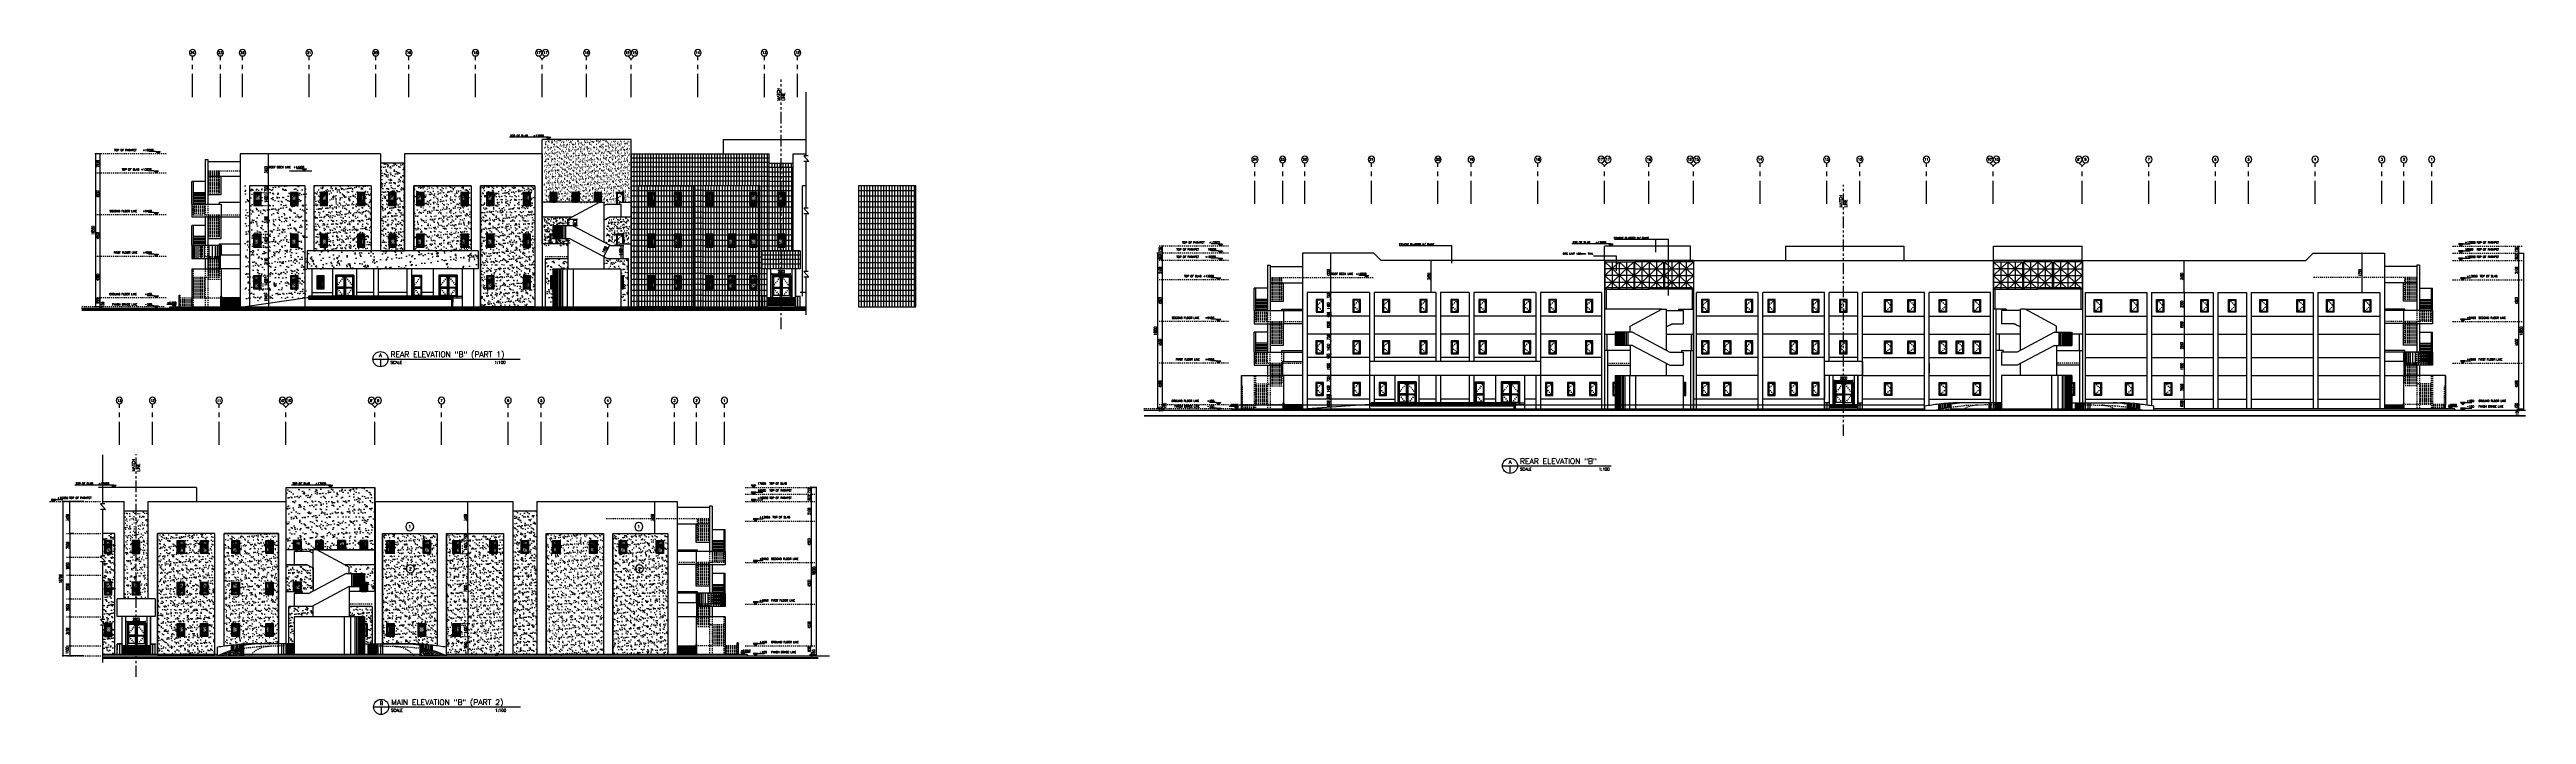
# Model space of a CAD drawing. Extents: x 417569 to 835280, y 43365 to 86819.
# Drawn here: x 417569.4 to 417837.4, y 43364.6 to 43436.5 of the extents above; entities outside this region: 1.
import ezdxf
from ezdxf.enums import TextEntityAlignment as Align

# ---------------------------------------------------------------- set-up
doc = ezdxf.new("R2010")
doc.units = 0
doc.header["$MEASUREMENT"] = 0
doc.header["$PDMODE"] = 3
doc.header["$PDSIZE"] = 0.1
for name, pattern in [('CENTERX2', [4, 2.5, -0.5, 0.5, -0.5]), ('HIDDEN2', [0.1875, 0.125, -0.0625]), ('PHANTOM', [2.5, 1.25, -0.25, 0.25, -0.25, 0.25, -0.25])]:
    doc.linetypes.add(name, pattern=pattern)
doc.layers.get('0').update_dxf_attribs({"linetype": 'CONTINUOUS'})
doc.layers.get('DEFPOINTS').update_dxf_attribs({"linetype": 'CONTINUOUS'})
for name, color, linetype in [('AX', 6, 'CONTINUOUS'), ('AX-CR', 2, 'CONTINUOUS'), ('AX-DIM', 4, 'CONTINUOUS'), ('AX-TXT', 2, 'CONTINUOUS'), ('AXES', 11, 'CENTERX2'), ('AXES3', 1, 'PHANTOM'), ('beige-gr', 50, 'CONTINUOUS'), ('BORDER', 4, 'CONTINUOUS'), ('brown-gr', 42, 'CONTINUOUS'), ('DIM-IN', 7, 'CONTINUOUS'), ('DIM-OUT', 4, 'CONTINUOUS'), ('DOOR', 7, 'CONTINUOUS'), ('EL', 2, 'CONTINUOUS'), ('EL-LEVS', 4, 'CONTINUOUS'), ('EL-LEVT', 4, 'CONTINUOUS'), ('Handrail', 4, 'CONTINUOUS'), ('HAT', 11, 'CONTINUOUS'), ('Hatch', 4, 'CONTINUOUS'), ('ROOF', 7, 'CONTINUOUS'), ('STR', 5, 'CONTINUOUS'), ('WALL', 2, 'CONTINUOUS'), ('WIN', 4, 'CONTINUOUS')]:
    doc.layers.add(name, color=color, linetype=linetype)
doc.styles.add('ROMANS', font='ROMANS.shx', dxfattribs={"width": 0.6})
doc.styles.add('S', font='ROMANS.SHX')
doc.dimstyles.new('STANDARD in', dxfattribs={"dimtxt": 0.3, "dimasz": 0.1, "dimexe": 0.07, "dimexo": 0.05, "dimgap": 0.1, "dimtad": 1, "dimdec": 0, "dimlfac": 1000, "dimzin": 0, "dimdsep": 46, "dimtxsty": 'ROMANS', "dimblk": 'ARCHTICK', "dimcen": 0.05, "dimdle": 0.05, "dimclrd": 4, "dimclre": 4, "dimclrt": 2, "dimadec": 0, "dimazin": 0, "dimtfac": 1, "dimtdec": 0, "dimtmove": 2, "dimatfit": 3, "dimldrblk": 'ARCHTICK', "dimfxl": 0, "dimtolj": 1, "dimtzin": 0, "dimarcsym": 0})
pattern_1 = [(37.5, (-113.19457, 0.15), (-0.01574833953, 0.48170594225), [0, -0.38, 0, -0.425, 0, -0.40625]), (7.5, (-113.1946, 0.15), (0.4424441763, 0.7055365163), [0, -0.205, 0, -0.3425, 0, -0.13125]), (327.5, (-113.50207, 0.15), (0.77853546544, 0.0014147634), [0, -0.125, 0, -0.45, 0, -0.5875]), (317.5, (-113.5021, 0.15), (0.7515316511, 0.2194188912), [0, -0.0625, 0, -0.295, 0, -0.3375])]
pattern_2 = [(0, (-113.194575, 0.15), (0.0625, 0.0625), [0.03125, -0.09375]), (90, (-113.17895, 0.134375), (-0.0625, 0.0625), [0.03125, -0.09375])]
pattern_3 = [(37.5, (0, 0), (-0.02204767534, 0.67438831915), [0, -0.532, 0, -0.595, 0, -0.56875]), (7.5, (0, 0), (0.6194218468, 0.9877511228), [0, -0.287, 0, -0.4795, 0, -0.18375]), (327.5, (-0.4305, 0), (1.0899496516, 0.0019806687), [0, -0.175, 0, -0.63, 0, -0.8225]), (317.5, (-0.4305, 0), (1.0521443116, 0.3071864477), [0, -0.0875, 0, -0.413, 0, -0.4725])]
pattern_4 = [(37.5, (0, 0), (-0.0283470111, 0.867070696), [0, -0.684, 0, -0.765, 0, -0.73125]), (7.5, (0, 0), (0.7963995174, 1.2699657294), [0, -0.369, 0, -0.6165, 0, -0.23625]), (327.5, (-0.5535, 0), (1.4013638378, 0.0025465741), [0, -0.225, 0, -0.81, 0, -1.0575]), (317.5, (-0.5535, 0), (1.352756972, 0.3949540042), [0, -0.1125, 0, -0.531, 0, -0.6075])]
pattern_5 = [(50, (0, 0), (0.14345203652, -0.012550426997), [0.015, -0.165]), (355, (0, 0), (-0.027750266723, 0.15043842674), [0.012, -0.132]), (100.4514, (0.01195, -0.00105), (0.115701876343, 0.13788790841), [0.012748038, -0.1402284224]), (46.1842, (0, 0.04), (0.213448209725, -0.033103802866), [0.0225, -0.2475]), (96.6356, (0.01779, 0.03724), (0.18693254111, 0.19482357418), [0.0191220576, -0.2103426]), (351.1842, (0, 0.04), (0.18693238903, 0.19482372019), [0.018, -0.198]), (21, (0.02, 0.03), (0.119381410424, -0.080523778133), [0.015, -0.165]), (326, (0.02, 0.03), (0.048663066384, 0.14503000901), [0.012, -0.132]), (71.4514, (0.02995, 0.02329), (0.168044525716, 0.06450609934), [0.012748038, -0.1402284224]), (37.5, (0, 0), (0.0024319710635, 0.066578770766), [0, -0.1304, 0, -0.134, 0, -0.1325]), (7.5, (0, 0), (0.052613907488, 0.078882342376), [0, -0.0764, 0, -0.1274, 0, -0.0505]), (327.5, (-0.0446, 0), (0.1067644872345, -0.004510974347), [0, -0.05, 0, -0.156, 0, -0.207]), (317.5, (-0.0646, 0), (0.116637233868, 0.020020996466), [0, -0.065, 0, -0.1036, 0, -0.147])]

# ---------------------------------------------------------------- blocks, each defined once
blk = doc.blocks.new('EL-LEV1')
at = {"layer": 'EL-LEVS'}
blk.add_lwpolyline([(0, 0), (300, 300), (-300, 300)], close=True, dxfattribs=at)
blk.add_solid([(-300, 300), (300, 300), (0, 0)], dxfattribs=at)
at = {"layer": 'EL-LEVT', "style": 'S'}
for tag, p in [('+0000', (534, 369)), ('ELEVATION', (2089, 369))]:
    blk.add_attdef(tag, p, '', height=260, dxfattribs=at)
blk = doc.blocks.new('_ARCHTICK')
at = {"color": 0, "linetype": 'ByBlock', "const_width": 0.15}
blk.add_lwpolyline([(-0.5, -0.5), (0.5, 0.5)], dxfattribs=at)
blk = doc.blocks.new('*D5')
at = {"layer": 'AX-DIM', "color": 4, "lineweight": -2}
for p, q in [((417707.97, 43400.5), (417707.95, 43400.5)), ((417707.97, 43399.1), (417707.95, 43399.1)), ((417708.02, 43399.05), (417708.02, 43400.55))]:
    blk.add_line(p, q, dxfattribs=at)
at = {"layer": 'DEFPOINTS', "color": 0}
for p in [(417708.02, 43400.5), (417708.02, 43400.5), (417708.02, 43399.1)]:
    blk.add_point(p, dxfattribs=at)
at = {"layer": 'AX-DIM', "color": 4, "lineweight": -2, "xscale": 0.1, "yscale": 0.1, "zscale": 0.1}
for p, rotation in [((417708.02, 43400.5), 90), ((417708.02, 43399.1), 270)]:
    blk.add_blockref('_ARCHTICK', p, dxfattribs=dict(at, rotation=rotation))
at = {"layer": 'AX-DIM', "color": 2, "insert": (417707.77, 43399.8), "char_height": 0.3, "attachment_point": 5, "rotation": 90, "style": 'ROMANS'}
blk.add_mtext('\\A1;1400', dxfattribs=at)
blk = doc.blocks.new('*D6')
at = {"layer": 'AX-DIM', "color": 4, "lineweight": -2}
for p, q in [((417707.97, 43401.25), (417707.95, 43401.25)), ((417707.97, 43400.5), (417707.95, 43400.5)), ((417708.02, 43400.45), (417708.02, 43401.3))]:
    blk.add_line(p, q, dxfattribs=at)
at = {"layer": 'DEFPOINTS', "color": 0}
for p in [(417708.02, 43401.25), (417708.02, 43401.25), (417708.02, 43400.5)]:
    blk.add_point(p, dxfattribs=at)
at = {"layer": 'AX-DIM', "color": 4, "lineweight": -2, "xscale": 0.1, "yscale": 0.1, "zscale": 0.1}
for p, rotation in [((417708.02, 43401.25), 90), ((417708.02, 43400.5), 270)]:
    blk.add_blockref('_ARCHTICK', p, dxfattribs=dict(at, rotation=rotation))
at = {"layer": 'AX-DIM', "color": 2, "insert": (417707.77, 43400.88), "char_height": 0.3, "attachment_point": 5, "rotation": 90, "style": 'ROMANS'}
blk.add_mtext('\\A1;750', dxfattribs=at)
blk = doc.blocks.new('*D7')
at = {"layer": 'AX-DIM', "color": 4, "lineweight": -2}
for p, q in [((417707.97, 43403.2), (417707.95, 43403.2)), ((417708.02, 43401.2), (417708.02, 43403.25)), ((417707.97, 43401.25), (417707.95, 43401.25))]:
    blk.add_line(p, q, dxfattribs=at)
at = {"layer": 'DEFPOINTS', "color": 0}
for p in [(417708.02, 43403.2), (417708.02, 43403.2), (417708.02, 43401.25)]:
    blk.add_point(p, dxfattribs=at)
at = {"layer": 'AX-DIM', "color": 4, "lineweight": -2, "xscale": 0.1, "yscale": 0.1, "zscale": 0.1}
for p, rotation in [((417708.02, 43403.2), 90), ((417708.02, 43401.25), 270)]:
    blk.add_blockref('_ARCHTICK', p, dxfattribs=dict(at, rotation=rotation))
at = {"layer": 'AX-DIM', "color": 2, "insert": (417707.77, 43402.23), "char_height": 0.3, "attachment_point": 5, "rotation": 90, "style": 'ROMANS'}
blk.add_mtext('\\A1;1950', dxfattribs=at)
blk = doc.blocks.new('*D8')
at = {"layer": 'AX-DIM', "color": 4, "lineweight": -2}
for p, q in [((417707.97, 43403.6), (417707.95, 43403.6)), ((417707.97, 43403.2), (417707.95, 43403.2)), ((417708.02, 43403.15), (417708.02, 43403.65))]:
    blk.add_line(p, q, dxfattribs=at)
at = {"layer": 'DEFPOINTS', "color": 0}
for p in [(417708.02, 43403.6), (417708.02, 43403.6), (417708.02, 43403.2)]:
    blk.add_point(p, dxfattribs=at)
at = {"layer": 'AX-DIM', "color": 4, "lineweight": -2, "xscale": 0.1, "yscale": 0.1, "zscale": 0.1}
for p, rotation in [((417708.02, 43403.6), 90), ((417708.02, 43403.2), 270)]:
    blk.add_blockref('_ARCHTICK', p, dxfattribs=dict(at, rotation=rotation))
at = {"layer": 'AX-DIM', "color": 2, "insert": (417707.75, 43403.34), "char_height": 0.3, "attachment_point": 5, "rotation": 90, "style": 'ROMANS'}
blk.add_mtext('\\A1;400', dxfattribs=at)
blk = doc.blocks.new('*D9')
at = {"layer": 'DEFPOINTS', "color": 0}
for p in [(417718.9, 43413.7), (417719.37, 43413.7), (417719.37, 43410.25)]:
    blk.add_point(p, dxfattribs=at)
at = {"layer": 'WIN', "color": 4, "lineweight": -2}
for p, q in [((417719.32, 43413.7), (417718.83, 43413.7)), ((417718.9, 43410.2), (417718.9, 43413.75)), ((417719.32, 43410.25), (417718.83, 43410.25))]:
    blk.add_line(p, q, dxfattribs=at)
at = {"layer": 'WIN', "color": 4, "lineweight": -2, "xscale": 0.1, "yscale": 0.1, "zscale": 0.1}
for p, rotation in [((417718.9, 43413.7), 90), ((417718.9, 43410.25), 270)]:
    blk.add_blockref('_ARCHTICK', p, dxfattribs=dict(at, rotation=rotation))
at = {"layer": 'WIN', "color": 2, "insert": (417718.65, 43411.98), "char_height": 0.3, "attachment_point": 5, "rotation": 90, "style": 'ROMANS'}
blk.add_mtext('\\A1;3450', dxfattribs=at)
blk = doc.blocks.new('*D10')
at = {"layer": 'DEFPOINTS', "color": 0}
for p in [(417707.88, 43405), (417708.02, 43405), (417707.88, 43403.6)]:
    blk.add_point(p, dxfattribs=at)
at = {"layer": 'DIM-OUT', "color": 4, "lineweight": -2}
for p, q in [((417707.93, 43405), (417708.09, 43405)), ((417708.02, 43403.55), (417708.02, 43405.05)), ((417707.93, 43403.6), (417708.09, 43403.6))]:
    blk.add_line(p, q, dxfattribs=at)
at = {"layer": 'DIM-OUT', "color": 4, "lineweight": -2, "xscale": 0.1, "yscale": 0.1, "zscale": 0.1}
for p, rotation in [((417708.02, 43405), 90), ((417708.02, 43403.6), 270)]:
    blk.add_blockref('_ARCHTICK', p, dxfattribs=dict(at, rotation=rotation))
at = {"layer": 'DIM-OUT', "color": 2, "insert": (417707.77, 43404.3), "char_height": 0.3, "attachment_point": 5, "rotation": 90, "style": 'ROMANS'}
blk.add_mtext('\\A1;1400', dxfattribs=at)
blk = doc.blocks.new('*D11')
at = {"layer": 'DEFPOINTS', "color": 0}
for p in [(417707.88, 43405.75), (417707.88, 43405), (417708.02, 43405.75)]:
    blk.add_point(p, dxfattribs=at)
at = {"layer": 'DIM-OUT', "color": 4, "lineweight": -2}
for p, q in [((417707.93, 43405.75), (417708.09, 43405.75)), ((417707.93, 43405), (417708.09, 43405)), ((417708.02, 43404.95), (417708.02, 43405.8))]:
    blk.add_line(p, q, dxfattribs=at)
at = {"layer": 'DIM-OUT', "color": 4, "lineweight": -2, "xscale": 0.1, "yscale": 0.1, "zscale": 0.1}
for p, rotation in [((417708.02, 43405.75), 90), ((417708.02, 43405), 270)]:
    blk.add_blockref('_ARCHTICK', p, dxfattribs=dict(at, rotation=rotation))
at = {"layer": 'DIM-OUT', "color": 2, "insert": (417707.77, 43405.38), "char_height": 0.3, "attachment_point": 5, "rotation": 90, "style": 'ROMANS'}
blk.add_mtext('\\A1;750', dxfattribs=at)
blk = doc.blocks.new('*D12')
at = {"layer": 'DEFPOINTS', "color": 0}
for p in [(417708.02, 43407.7), (417708.02, 43407.7), (417708.02, 43405.75)]:
    blk.add_point(p, dxfattribs=at)
at = {"layer": 'DIM-OUT', "color": 4, "lineweight": -2}
for p, q in [((417707.97, 43407.7), (417707.95, 43407.7)), ((417708.02, 43405.7), (417708.02, 43407.75)), ((417707.97, 43405.75), (417707.95, 43405.75))]:
    blk.add_line(p, q, dxfattribs=at)
at = {"layer": 'DIM-OUT', "color": 4, "lineweight": -2, "xscale": 0.1, "yscale": 0.1, "zscale": 0.1}
for p, rotation in [((417708.02, 43407.7), 90), ((417708.02, 43405.75), 270)]:
    blk.add_blockref('_ARCHTICK', p, dxfattribs=dict(at, rotation=rotation))
at = {"layer": 'DIM-OUT', "color": 2, "insert": (417707.77, 43406.73), "char_height": 0.3, "attachment_point": 5, "rotation": 90, "style": 'ROMANS'}
blk.add_mtext('\\A1;1950', dxfattribs=at)
blk = doc.blocks.new('*D13')
at = {"layer": 'DEFPOINTS', "color": 0}
for p in [(417707.88, 43408.1), (417707.88, 43407.7), (417708.02, 43407.7)]:
    blk.add_point(p, dxfattribs=at)
at = {"layer": 'DIM-OUT', "color": 4, "lineweight": -2}
for p, q in [((417707.93, 43408.1), (417708.09, 43408.1)), ((417707.93, 43407.7), (417708.09, 43407.7)), ((417708.02, 43408.15), (417708.02, 43407.65))]:
    blk.add_line(p, q, dxfattribs=at)
at = {"layer": 'DIM-OUT', "color": 4, "lineweight": -2, "xscale": 0.1, "yscale": 0.1, "zscale": 0.1}
for p, rotation in [((417708.02, 43408.1), 90), ((417708.02, 43407.7), 270)]:
    blk.add_blockref('_ARCHTICK', p, dxfattribs=dict(at, rotation=rotation))
at = {"layer": 'DIM-OUT', "color": 2, "insert": (417707.78, 43407.84), "char_height": 0.3, "attachment_point": 5, "rotation": 90, "style": 'ROMANS'}
blk.add_mtext('\\A1;400', dxfattribs=at)
blk = doc.blocks.new('*D14')
at = {"layer": 'DEFPOINTS', "color": 0}
for p in [(417707.88, 43409.5), (417707.88, 43408.1), (417708.02, 43409.5)]:
    blk.add_point(p, dxfattribs=at)
at = {"layer": 'DIM-OUT', "color": 4, "lineweight": -2}
for p, q in [((417707.93, 43409.5), (417708.09, 43409.5)), ((417707.93, 43408.1), (417708.09, 43408.1)), ((417708.02, 43408.05), (417708.02, 43409.55))]:
    blk.add_line(p, q, dxfattribs=at)
at = {"layer": 'DIM-OUT', "color": 4, "lineweight": -2, "xscale": 0.1, "yscale": 0.1, "zscale": 0.1}
for p, rotation in [((417708.02, 43409.5), 90), ((417708.02, 43408.1), 270)]:
    blk.add_blockref('_ARCHTICK', p, dxfattribs=dict(at, rotation=rotation))
at = {"layer": 'DIM-OUT', "color": 2, "insert": (417707.77, 43408.8), "char_height": 0.3, "attachment_point": 5, "rotation": 90, "style": 'ROMANS'}
blk.add_mtext('\\A1;1400', dxfattribs=at)
blk = doc.blocks.new('*D15')
at = {"layer": 'DEFPOINTS', "color": 0}
for p in [(417707.88, 43410.25), (417708.02, 43410.25), (417707.88, 43409.5)]:
    blk.add_point(p, dxfattribs=at)
at = {"layer": 'DIM-OUT', "color": 4, "lineweight": -2}
for p, q in [((417707.93, 43410.25), (417708.09, 43410.25)), ((417708.02, 43409.45), (417708.02, 43410.3)), ((417707.93, 43409.5), (417708.09, 43409.5))]:
    blk.add_line(p, q, dxfattribs=at)
at = {"layer": 'DIM-OUT', "color": 4, "lineweight": -2, "xscale": 0.1, "yscale": 0.1, "zscale": 0.1}
for p, rotation in [((417708.02, 43410.25), 90), ((417708.02, 43409.5), 270)]:
    blk.add_blockref('_ARCHTICK', p, dxfattribs=dict(at, rotation=rotation))
at = {"layer": 'DIM-OUT', "color": 2, "insert": (417707.77, 43409.88), "char_height": 0.3, "attachment_point": 5, "rotation": 90, "style": 'ROMANS'}
blk.add_mtext('\\A1;750', dxfattribs=at)
blk = doc.blocks.new('*D16')
at = {"layer": 'DEFPOINTS', "color": 0}
for p in [(417708.02, 43414.5), (417708.02, 43414.5), (417708.02, 43410.25)]:
    blk.add_point(p, dxfattribs=at)
at = {"layer": 'DIM-OUT', "color": 4, "lineweight": -2}
for p, q in [((417707.97, 43414.5), (417707.95, 43414.5)), ((417708.02, 43410.2), (417708.02, 43414.55)), ((417707.97, 43410.25), (417707.95, 43410.25))]:
    blk.add_line(p, q, dxfattribs=at)
at = {"layer": 'DIM-OUT', "color": 4, "lineweight": -2, "xscale": 0.1, "yscale": 0.1, "zscale": 0.1}
for p, rotation in [((417708.02, 43414.5), 90), ((417708.02, 43410.25), 270)]:
    blk.add_blockref('_ARCHTICK', p, dxfattribs=dict(at, rotation=rotation))
at = {"layer": 'DIM-OUT', "color": 2, "insert": (417707.77, 43412.38), "char_height": 0.3, "attachment_point": 5, "rotation": 90, "style": 'ROMANS'}
blk.add_mtext('\\A1;4250', dxfattribs=at)
blk = doc.blocks.new('*D17')
at = {"layer": 'DEFPOINTS', "color": 0}
for p in [(417707.88, 43399.1), (417707.88, 43398.7), (417708.02, 43398.7)]:
    blk.add_point(p, dxfattribs=at)
at = {"layer": 'DIM-OUT', "color": 4, "lineweight": -2}
for p, q in [((417707.93, 43399.1), (417708.09, 43399.1)), ((417708.02, 43399.15), (417708.02, 43398.65)), ((417707.93, 43398.7), (417708.09, 43398.7))]:
    blk.add_line(p, q, dxfattribs=at)
at = {"layer": 'DIM-OUT', "color": 4, "lineweight": -2, "xscale": 0.1, "yscale": 0.1, "zscale": 0.1}
for p, rotation in [((417708.02, 43399.1), 90), ((417708.02, 43398.7), 270)]:
    blk.add_blockref('_ARCHTICK', p, dxfattribs=dict(at, rotation=rotation))
at = {"layer": 'DIM-OUT', "color": 2, "insert": (417707.76, 43398.96), "char_height": 0.3, "attachment_point": 5, "rotation": 90, "style": 'ROMANS'}
blk.add_mtext('\\A1;400', dxfattribs=at)
blk = doc.blocks.new('*D18')
at = {"layer": 'DEFPOINTS', "color": 0}
for p in [(417708.02, 43398.7), (417708.02, 43397.65), (417708.02, 43397.65)]:
    blk.add_point(p, dxfattribs=at)
at = {"layer": 'DIM-OUT', "color": 4, "lineweight": -2}
for p, q in [((417707.97, 43398.7), (417707.95, 43398.7)), ((417707.97, 43397.65), (417707.95, 43397.65)), ((417708.02, 43398.75), (417708.02, 43397.6))]:
    blk.add_line(p, q, dxfattribs=at)
at = {"layer": 'DIM-OUT', "color": 4, "lineweight": -2, "xscale": 0.1, "yscale": 0.1, "zscale": 0.1}
for p, rotation in [((417708.02, 43398.7), 90), ((417708.02, 43397.65), 270)]:
    blk.add_blockref('_ARCHTICK', p, dxfattribs=dict(at, rotation=rotation))
at = {"layer": 'DIM-OUT', "color": 2, "insert": (417707.77, 43398.18), "char_height": 0.3, "attachment_point": 5, "rotation": 90, "style": 'ROMANS'}
blk.add_mtext('\\A1;1050', dxfattribs=at)
blk = doc.blocks.new('*D34')
at = {"layer": 'AX-DIM', "color": 4, "lineweight": -2}
for p, q in [((417800.27, 43401.25), (417800.25, 43401.25)), ((417800.32, 43398.65), (417800.32, 43401.3)), ((417800.37, 43398.7), (417800.39, 43398.7))]:
    blk.add_line(p, q, dxfattribs=at)
at = {"layer": 'DEFPOINTS', "color": 0}
for p in [(417800.32, 43401.25), (417800.32, 43401.25), (417800.32, 43398.7)]:
    blk.add_point(p, dxfattribs=at)
at = {"layer": 'AX-DIM', "color": 4, "lineweight": -2, "xscale": 0.1, "yscale": 0.1, "zscale": 0.1}
for p, rotation in [((417800.32, 43401.25), 90), ((417800.32, 43398.7), 270)]:
    blk.add_blockref('_ARCHTICK', p, dxfattribs=dict(at, rotation=rotation))
at = {"layer": 'AX-DIM', "color": 2, "insert": (417800.07, 43399.98), "char_height": 0.3, "attachment_point": 5, "rotation": 90, "style": 'ROMANS'}
blk.add_mtext('\\A1;2550', dxfattribs=at)
blk = doc.blocks.new('*D35')
at = {"layer": 'DEFPOINTS', "color": 0}
for p in [(417799.84, 43413.7), (417800.32, 43413.7), (417799.84, 43410.25)]:
    blk.add_point(p, dxfattribs=at)
at = {"layer": 'WIN', "color": 4, "lineweight": -2}
for p, q in [((417799.89, 43413.7), (417800.39, 43413.7)), ((417800.32, 43410.2), (417800.32, 43413.75)), ((417799.89, 43410.25), (417800.39, 43410.25))]:
    blk.add_line(p, q, dxfattribs=at)
at = {"layer": 'WIN', "color": 4, "lineweight": -2, "xscale": 0.1, "yscale": 0.1, "zscale": 0.1}
for p, rotation in [((417800.32, 43413.7), 90), ((417800.32, 43410.25), 270)]:
    blk.add_blockref('_ARCHTICK', p, dxfattribs=dict(at, rotation=rotation))
at = {"layer": 'WIN', "color": 2, "insert": (417800.07, 43411.98), "char_height": 0.3, "attachment_point": 5, "rotation": 90, "style": 'ROMANS'}
blk.add_mtext('\\A1;3450', dxfattribs=at)
blk = doc.blocks.new('*D27')
at = {"layer": 'DEFPOINTS', "color": 0}
for p in [(417819.6, 43414.5), (417819.6, 43414.5), (417819.6, 43410.25)]:
    blk.add_point(p, dxfattribs=at)
at = {"layer": 'DIM-OUT', "color": 4, "lineweight": -2}
for p, q in [((417819.55, 43414.5), (417819.53, 43414.5)), ((417819.6, 43410.2), (417819.6, 43414.55)), ((417819.55, 43410.25), (417819.53, 43410.25))]:
    blk.add_line(p, q, dxfattribs=at)
at = {"layer": 'DIM-OUT', "color": 4, "lineweight": -2, "xscale": 0.1, "yscale": 0.1, "zscale": 0.1}
for p, rotation in [((417819.6, 43414.5), 90), ((417819.6, 43410.25), 270)]:
    blk.add_blockref('_ARCHTICK', p, dxfattribs=dict(at, rotation=rotation))
at = {"layer": 'DIM-OUT', "color": 2, "insert": (417819.35, 43412.38), "char_height": 0.3, "attachment_point": 5, "rotation": 90, "style": 'ROMANS'}
blk.add_mtext('\\A1;4250', dxfattribs=at)
blk = doc.blocks.new('AXU')
at = {"layer": 'AX-CR'}
blk.add_circle((0, 350), 350, dxfattribs=at)
at = {"layer": 'AX-TXT', "style": 'ROMANS'}
blk.add_attdef('AX', text='', height=250, dxfattribs=at).set_placement((0, 350), align=Align.MIDDLE)
blk = doc.blocks.new('*D19')
at = {"layer": 'DEFPOINTS', "color": 0}
for p in [(417800.32, 43410.25), (417800.32, 43407.7), (417800.32, 43407.7)]:
    blk.add_point(p, dxfattribs=at)
at = {"layer": 'DIM-OUT', "color": 4, "lineweight": -2}
for p, q in [((417800.27, 43410.25), (417800.25, 43410.25)), ((417800.32, 43410.3), (417800.32, 43407.65)), ((417800.27, 43407.7), (417800.25, 43407.7))]:
    blk.add_line(p, q, dxfattribs=at)
at = {"layer": 'DIM-OUT', "color": 4, "lineweight": -2, "xscale": 0.1, "yscale": 0.1, "zscale": 0.1}
for p, rotation in [((417800.32, 43410.25), 90), ((417800.32, 43407.7), 270)]:
    blk.add_blockref('_ARCHTICK', p, dxfattribs=dict(at, rotation=rotation))
at = {"layer": 'DIM-OUT', "color": 2, "insert": (417800.07, 43408.98), "char_height": 0.3, "attachment_point": 5, "rotation": 90, "style": 'ROMANS'}
blk.add_mtext('\\A1;2550', dxfattribs=at)
blk = doc.blocks.new('*D20')
at = {"layer": 'DEFPOINTS', "color": 0}
for p in [(417800.32, 43407.7), (417800.32, 43405.75), (417800.32, 43405.75)]:
    blk.add_point(p, dxfattribs=at)
at = {"layer": 'DIM-OUT', "color": 4, "lineweight": -2}
for p, q in [((417800.27, 43407.7), (417800.25, 43407.7)), ((417800.32, 43407.75), (417800.32, 43405.7)), ((417800.37, 43405.75), (417800.39, 43405.75))]:
    blk.add_line(p, q, dxfattribs=at)
at = {"layer": 'DIM-OUT', "color": 4, "lineweight": -2, "xscale": 0.1, "yscale": 0.1, "zscale": 0.1}
for p, rotation in [((417800.32, 43407.7), 90), ((417800.32, 43405.75), 270)]:
    blk.add_blockref('_ARCHTICK', p, dxfattribs=dict(at, rotation=rotation))
at = {"layer": 'DIM-OUT', "color": 2, "insert": (417800.07, 43406.73), "char_height": 0.3, "attachment_point": 5, "rotation": 90, "style": 'ROMANS'}
blk.add_mtext('\\A1;1950', dxfattribs=at)
blk = doc.blocks.new('*D21')
at = {"layer": 'DEFPOINTS', "color": 0}
for p in [(417800.32, 43405.75), (417800.32, 43403.2), (417800.32, 43403.2)]:
    blk.add_point(p, dxfattribs=at)
at = {"layer": 'DIM-OUT', "color": 4, "lineweight": -2}
for p, q in [((417800.27, 43405.75), (417800.25, 43405.75)), ((417800.32, 43405.8), (417800.32, 43403.15)), ((417800.27, 43403.2), (417800.25, 43403.2))]:
    blk.add_line(p, q, dxfattribs=at)
at = {"layer": 'DIM-OUT', "color": 4, "lineweight": -2, "xscale": 0.1, "yscale": 0.1, "zscale": 0.1}
for p, rotation in [((417800.32, 43405.75), 90), ((417800.32, 43403.2), 270)]:
    blk.add_blockref('_ARCHTICK', p, dxfattribs=dict(at, rotation=rotation))
at = {"layer": 'DIM-OUT', "color": 2, "insert": (417800.07, 43404.48), "char_height": 0.3, "attachment_point": 5, "rotation": 90, "style": 'ROMANS'}
blk.add_mtext('\\A1;2550', dxfattribs=at)
blk = doc.blocks.new('*D22')
at = {"layer": 'DEFPOINTS', "color": 0}
for p in [(417800.32, 43403.2), (417800.32, 43401.25), (417800.32, 43401.25)]:
    blk.add_point(p, dxfattribs=at)
at = {"layer": 'DIM-OUT', "color": 4, "lineweight": -2}
for p, q in [((417800.27, 43403.2), (417800.25, 43403.2)), ((417800.32, 43403.25), (417800.32, 43401.2)), ((417800.37, 43401.25), (417800.39, 43401.25))]:
    blk.add_line(p, q, dxfattribs=at)
at = {"layer": 'DIM-OUT', "color": 4, "lineweight": -2, "xscale": 0.1, "yscale": 0.1, "zscale": 0.1}
for p, rotation in [((417800.32, 43403.2), 90), ((417800.32, 43401.25), 270)]:
    blk.add_blockref('_ARCHTICK', p, dxfattribs=dict(at, rotation=rotation))
at = {"layer": 'DIM-OUT', "color": 2, "insert": (417800.07, 43402.23), "char_height": 0.3, "attachment_point": 5, "rotation": 90, "style": 'ROMANS'}
blk.add_mtext('\\A1;1950', dxfattribs=at)
blk = doc.blocks.new('*D23')
at = {"layer": 'DEFPOINTS', "color": 0}
for p in [(417800.32, 43398.7), (417800.32, 43397.65), (417800.32, 43397.65)]:
    blk.add_point(p, dxfattribs=at)
at = {"layer": 'DIM-OUT', "color": 4, "lineweight": -2}
for p, q in [((417800.27, 43398.7), (417800.25, 43398.7)), ((417800.27, 43397.65), (417800.25, 43397.65)), ((417800.32, 43398.75), (417800.32, 43397.6))]:
    blk.add_line(p, q, dxfattribs=at)
at = {"layer": 'DIM-OUT', "color": 4, "lineweight": -2, "xscale": 0.1, "yscale": 0.1, "zscale": 0.1}
for p, rotation in [((417800.32, 43398.7), 90), ((417800.32, 43397.65), 270)]:
    blk.add_blockref('_ARCHTICK', p, dxfattribs=dict(at, rotation=rotation))
at = {"layer": 'DIM-OUT', "color": 2, "insert": (417800.07, 43398.18), "char_height": 0.3, "attachment_point": 5, "rotation": 90, "style": 'ROMANS'}
blk.add_mtext('\\A1;1050', dxfattribs=at)
blk = doc.blocks.new('*D24')
at = {"layer": 'DEFPOINTS', "color": 0}
for p in [(417689.82, 43397.65), (417690.05, 43397.65), (417690.05, 43397.5)]:
    blk.add_point(p, dxfattribs=at)
at = {"layer": 'DIM-OUT', "color": 4, "lineweight": -2}
for p, q in [((417690, 43397.65), (417689.75, 43397.65)), ((417690, 43397.5), (417689.75, 43397.5)), ((417689.82, 43397.65), (417689.82, 43397.75)), ((417689.82, 43397.5), (417689.82, 43397.65)), ((417689.82, 43397.5), (417689.82, 43397.4))]:
    blk.add_line(p, q, dxfattribs=at)
at = {"layer": 'DIM-OUT', "color": 4, "lineweight": -2, "xscale": 0.1, "yscale": 0.1, "zscale": 0.1}
for p, rotation in [((417689.82, 43397.65), 270), ((417689.82, 43397.5), 90)]:
    blk.add_blockref('_ARCHTICK', p, dxfattribs=dict(at, rotation=rotation))
at = {"layer": 'DIM-OUT', "color": 2, "insert": (417689.59, 43397.6), "char_height": 0.3, "attachment_point": 5, "rotation": 90, "style": 'ROMANS'}
blk.add_mtext('\\A1;150', dxfattribs=at)
blk = doc.blocks.new('*D25')
at = {"layer": 'DEFPOINTS', "color": 0}
for p in [(417689.82, 43398.1), (417690.05, 43398.1), (417690.05, 43397.65)]:
    blk.add_point(p, dxfattribs=at)
at = {"layer": 'DIM-OUT', "color": 4, "lineweight": -2}
for p, q in [((417690, 43398.1), (417689.75, 43398.1)), ((417690, 43397.65), (417689.75, 43397.65)), ((417689.82, 43397.6), (417689.82, 43398.15))]:
    blk.add_line(p, q, dxfattribs=at)
at = {"layer": 'DIM-OUT', "color": 4, "lineweight": -2, "xscale": 0.1, "yscale": 0.1, "zscale": 0.1}
for p, rotation in [((417689.82, 43398.1), 90), ((417689.82, 43397.65), 270)]:
    blk.add_blockref('_ARCHTICK', p, dxfattribs=dict(at, rotation=rotation))
at = {"layer": 'DIM-OUT', "color": 2, "insert": (417690.08, 43398), "char_height": 0.3, "attachment_point": 5, "rotation": 90, "style": 'ROMANS'}
blk.add_mtext('\\A1;450', dxfattribs=at)
blk = doc.blocks.new('*D26')
at = {"layer": 'DEFPOINTS', "color": 0}
for p in [(417689.82, 43402.6), (417690.05, 43402.6), (417690.05, 43398.1)]:
    blk.add_point(p, dxfattribs=at)
at = {"layer": 'DIM-OUT', "color": 4, "lineweight": -2}
for p, q in [((417690, 43402.6), (417689.75, 43402.6)), ((417689.82, 43398.05), (417689.82, 43402.65)), ((417690, 43398.1), (417689.75, 43398.1))]:
    blk.add_line(p, q, dxfattribs=at)
at = {"layer": 'DIM-OUT', "color": 4, "lineweight": -2, "xscale": 0.1, "yscale": 0.1, "zscale": 0.1}
for p, rotation in [((417689.82, 43402.6), 90), ((417689.82, 43398.1), 270)]:
    blk.add_blockref('_ARCHTICK', p, dxfattribs=dict(at, rotation=rotation))
at = {"layer": 'DIM-OUT', "color": 2, "insert": (417689.57, 43400.35), "char_height": 0.3, "attachment_point": 5, "rotation": 90, "style": 'ROMANS'}
blk.add_mtext('\\A1;4500', dxfattribs=at)
blk = doc.blocks.new('*D28')
at = {"layer": 'DEFPOINTS', "color": 0}
for p in [(417689.82, 43407.1), (417690.05, 43407.1), (417690.05, 43402.6)]:
    blk.add_point(p, dxfattribs=at)
at = {"layer": 'DIM-OUT', "color": 4, "lineweight": -2}
for p, q in [((417690, 43407.1), (417689.75, 43407.1)), ((417689.82, 43402.55), (417689.82, 43407.15)), ((417690, 43402.6), (417689.75, 43402.6))]:
    blk.add_line(p, q, dxfattribs=at)
at = {"layer": 'DIM-OUT', "color": 4, "lineweight": -2, "xscale": 0.1, "yscale": 0.1, "zscale": 0.1}
for p, rotation in [((417689.82, 43407.1), 90), ((417689.82, 43402.6), 270)]:
    blk.add_blockref('_ARCHTICK', p, dxfattribs=dict(at, rotation=rotation))
at = {"layer": 'DIM-OUT', "color": 2, "insert": (417689.57, 43404.85), "char_height": 0.3, "attachment_point": 5, "rotation": 90, "style": 'ROMANS'}
blk.add_mtext('\\A1;4500', dxfattribs=at)
blk = doc.blocks.new('*D29')
at = {"layer": 'DEFPOINTS', "color": 0}
for p in [(417689.82, 43411.6), (417690.05, 43411.6), (417690.05, 43407.1)]:
    blk.add_point(p, dxfattribs=at)
at = {"layer": 'DIM-OUT', "color": 4, "lineweight": -2}
for p, q in [((417690, 43411.6), (417689.75, 43411.6)), ((417689.82, 43407.05), (417689.82, 43411.65)), ((417690, 43407.1), (417689.75, 43407.1))]:
    blk.add_line(p, q, dxfattribs=at)
at = {"layer": 'DIM-OUT', "color": 4, "lineweight": -2, "xscale": 0.1, "yscale": 0.1, "zscale": 0.1}
for p, rotation in [((417689.82, 43411.6), 90), ((417689.82, 43407.1), 270)]:
    blk.add_blockref('_ARCHTICK', p, dxfattribs=dict(at, rotation=rotation))
at = {"layer": 'DIM-OUT', "color": 2, "insert": (417689.57, 43409.35), "char_height": 0.3, "attachment_point": 5, "rotation": 90, "style": 'ROMANS'}
blk.add_mtext('\\A1;4500', dxfattribs=at)
blk = doc.blocks.new('*D30')
at = {"layer": 'DEFPOINTS', "color": 0}
for p in [(417689.82, 43413.7), (417690.05, 43413.7), (417690.05, 43411.6)]:
    blk.add_point(p, dxfattribs=at)
at = {"layer": 'DIM-OUT', "color": 4, "lineweight": -2}
for p, q in [((417690, 43413.7), (417689.75, 43413.7)), ((417689.82, 43411.55), (417689.82, 43413.75)), ((417690, 43411.6), (417689.75, 43411.6))]:
    blk.add_line(p, q, dxfattribs=at)
at = {"layer": 'DIM-OUT', "color": 4, "lineweight": -2, "xscale": 0.1, "yscale": 0.1, "zscale": 0.1}
for p, rotation in [((417689.82, 43413.7), 90), ((417689.82, 43411.6), 270)]:
    blk.add_blockref('_ARCHTICK', p, dxfattribs=dict(at, rotation=rotation))
at = {"layer": 'DIM-OUT', "color": 2, "insert": (417689.57, 43412.65), "char_height": 0.3, "attachment_point": 5, "rotation": 90, "style": 'ROMANS'}
blk.add_mtext('\\A1;2100', dxfattribs=at)
blk = doc.blocks.new('*D31')
at = {"layer": 'DEFPOINTS', "color": 0}
for p in [(417689.82, 43414.5), (417690.05, 43414.5), (417690.05, 43413.7)]:
    blk.add_point(p, dxfattribs=at)
at = {"layer": 'DIM-OUT', "color": 4, "lineweight": -2}
for p, q in [((417690, 43414.5), (417689.75, 43414.5)), ((417690, 43413.7), (417689.75, 43413.7)), ((417689.82, 43413.65), (417689.82, 43414.55))]:
    blk.add_line(p, q, dxfattribs=at)
at = {"layer": 'DIM-OUT', "color": 4, "lineweight": -2, "xscale": 0.1, "yscale": 0.1, "zscale": 0.1}
for p, rotation in [((417689.82, 43414.5), 90), ((417689.82, 43413.7), 270)]:
    blk.add_blockref('_ARCHTICK', p, dxfattribs=dict(at, rotation=rotation))
at = {"layer": 'DIM-OUT', "color": 2, "insert": (417689.57, 43414.1), "char_height": 0.3, "attachment_point": 5, "rotation": 90, "style": 'ROMANS'}
blk.add_mtext('\\A1;800', dxfattribs=at)
blk = doc.blocks.new('*D32')
at = {"layer": 'DEFPOINTS', "color": 0}
for p in [(417689.82, 43415.25), (417690.05, 43415.25), (417690.05, 43414.5)]:
    blk.add_point(p, dxfattribs=at)
at = {"layer": 'DIM-OUT', "color": 4, "lineweight": -2}
for p, q in [((417690, 43415.25), (417689.75, 43415.25)), ((417689.82, 43414.45), (417689.82, 43415.3)), ((417690, 43414.5), (417689.75, 43414.5))]:
    blk.add_line(p, q, dxfattribs=at)
at = {"layer": 'DIM-OUT', "color": 4, "lineweight": -2, "xscale": 0.1, "yscale": 0.1, "zscale": 0.1}
for p, rotation in [((417689.82, 43415.25), 90), ((417689.82, 43414.5), 270)]:
    blk.add_blockref('_ARCHTICK', p, dxfattribs=dict(at, rotation=rotation))
at = {"layer": 'DIM-OUT', "color": 2, "insert": (417689.57, 43414.88), "char_height": 0.3, "attachment_point": 5, "rotation": 90, "style": 'ROMANS'}
blk.add_mtext('\\A1;750', dxfattribs=at)
blk = doc.blocks.new('*D33')
at = {"layer": 'DEFPOINTS', "color": 0}
for p in [(417690.07, 43414.5), (417689.3, 43397.65), (417690.07, 43397.65)]:
    blk.add_point(p, dxfattribs=at)
at = {"layer": 'DIM-OUT', "color": 4, "lineweight": -2}
for p, q in [((417690.02, 43414.5), (417689.23, 43414.5)), ((417689.3, 43414.55), (417689.3, 43397.6)), ((417690.02, 43397.65), (417689.23, 43397.65))]:
    blk.add_line(p, q, dxfattribs=at)
at = {"layer": 'DIM-OUT', "color": 4, "lineweight": -2, "xscale": 0.1, "yscale": 0.1, "zscale": 0.1}
for p, rotation in [((417689.3, 43414.5), 90), ((417689.3, 43397.65), 270)]:
    blk.add_blockref('_ARCHTICK', p, dxfattribs=dict(at, rotation=rotation))
at = {"layer": 'DIM-OUT', "color": 2, "insert": (417689.05, 43406.08), "char_height": 0.3, "attachment_point": 5, "rotation": 90, "style": 'ROMANS'}
blk.add_mtext('\\A1;16850', dxfattribs=at)
blk = doc.blocks.new('*D36')
at = {"layer": 'DEFPOINTS', "color": 0}
for p in [(417762.49, 43400.55), (417764.49, 43400.72), (417764.49, 43400.55)]:
    blk.add_point(p, dxfattribs=at)
at = {"layer": 'Hatch', "color": 4, "lineweight": -2}
for p, q in [((417762.44, 43400.72), (417764.54, 43400.72)), ((417762.49, 43400.6), (417762.49, 43400.79)), ((417764.49, 43400.6), (417764.49, 43400.79))]:
    blk.add_line(p, q, dxfattribs=at)
at = {"layer": 'Hatch', "color": 4, "lineweight": -2, "xscale": 0.1, "yscale": 0.1, "zscale": 0.1, "rotation": 180}
blk.add_blockref('_ARCHTICK', (417762.49, 43400.72), dxfattribs=at)
at = {"layer": 'Hatch', "color": 4, "lineweight": -2, "xscale": 0.1, "yscale": 0.1, "zscale": 0.1}
blk.add_blockref('_ARCHTICK', (417764.49, 43400.72), dxfattribs=at)
at = {"layer": 'Hatch', "color": 2, "insert": (417763.49, 43400.97), "char_height": 0.3, "attachment_point": 5, "style": 'ROMANS'}
blk.add_mtext('\\A1;2000', dxfattribs=at)
blk = doc.blocks.new('*D37')
at = {"layer": 'DEFPOINTS', "color": 0}
for p in [(417836.3, 43397.65), (417836.3, 43397.5), (417836.52, 43397.65)]:
    blk.add_point(p, dxfattribs=at)
at = {"layer": 'DIM-OUT', "color": 4, "lineweight": -2}
for p, q in [((417836.35, 43397.65), (417836.59, 43397.65)), ((417836.35, 43397.5), (417836.59, 43397.5)), ((417836.52, 43397.65), (417836.52, 43397.75)), ((417836.52, 43397.5), (417836.52, 43397.65)), ((417836.52, 43397.5), (417836.52, 43397.4))]:
    blk.add_line(p, q, dxfattribs=at)
at = {"layer": 'DIM-OUT', "color": 4, "lineweight": -2, "xscale": 0.1, "yscale": 0.1, "zscale": 0.1}
for p, rotation in [((417836.52, 43397.65), 270), ((417836.52, 43397.5), 90)]:
    blk.add_blockref('_ARCHTICK', p, dxfattribs=dict(at, rotation=rotation))
at = {"layer": 'DIM-OUT', "color": 2, "insert": (417836.34, 43397.27), "char_height": 0.3, "attachment_point": 5, "rotation": 90, "style": 'ROMANS'}
blk.add_mtext('\\A1;150', dxfattribs=at)
blk = doc.blocks.new('*D38')
at = {"layer": 'DEFPOINTS', "color": 0}
for p in [(417836.3, 43398.1), (417836.3, 43397.65), (417836.52, 43398.1)]:
    blk.add_point(p, dxfattribs=at)
at = {"layer": 'DIM-OUT', "color": 4, "lineweight": -2}
for p, q in [((417836.35, 43398.1), (417836.59, 43398.1)), ((417836.35, 43397.65), (417836.59, 43397.65)), ((417836.52, 43397.6), (417836.52, 43398.15))]:
    blk.add_line(p, q, dxfattribs=at)
at = {"layer": 'DIM-OUT', "color": 4, "lineweight": -2, "xscale": 0.1, "yscale": 0.1, "zscale": 0.1}
for p, rotation in [((417836.52, 43398.1), 90), ((417836.52, 43397.65), 270)]:
    blk.add_blockref('_ARCHTICK', p, dxfattribs=dict(at, rotation=rotation))
at = {"layer": 'DIM-OUT', "color": 2, "insert": (417836.26, 43398), "char_height": 0.3, "attachment_point": 5, "rotation": 90, "style": 'ROMANS'}
blk.add_mtext('\\A1;450', dxfattribs=at)
blk = doc.blocks.new('*D39')
at = {"layer": 'DEFPOINTS', "color": 0}
for p in [(417836.3, 43402.6), (417836.52, 43402.6), (417836.3, 43398.1)]:
    blk.add_point(p, dxfattribs=at)
at = {"layer": 'DIM-OUT', "color": 4, "lineweight": -2}
for p, q in [((417836.35, 43402.6), (417836.59, 43402.6)), ((417836.52, 43398.05), (417836.52, 43402.65)), ((417836.35, 43398.1), (417836.59, 43398.1))]:
    blk.add_line(p, q, dxfattribs=at)
at = {"layer": 'DIM-OUT', "color": 4, "lineweight": -2, "xscale": 0.1, "yscale": 0.1, "zscale": 0.1}
for p, rotation in [((417836.52, 43402.6), 90), ((417836.52, 43398.1), 270)]:
    blk.add_blockref('_ARCHTICK', p, dxfattribs=dict(at, rotation=rotation))
at = {"layer": 'DIM-OUT', "color": 2, "insert": (417836.27, 43400.35), "char_height": 0.3, "attachment_point": 5, "rotation": 90, "style": 'ROMANS'}
blk.add_mtext('\\A1;4500', dxfattribs=at)
blk = doc.blocks.new('*D40')
at = {"layer": 'DEFPOINTS', "color": 0}
for p in [(417836.3, 43407.1), (417836.52, 43407.1), (417836.3, 43402.6)]:
    blk.add_point(p, dxfattribs=at)
at = {"layer": 'DIM-OUT', "color": 4, "lineweight": -2}
for p, q in [((417836.35, 43407.1), (417836.59, 43407.1)), ((417836.52, 43402.55), (417836.52, 43407.15)), ((417836.35, 43402.6), (417836.59, 43402.6))]:
    blk.add_line(p, q, dxfattribs=at)
at = {"layer": 'DIM-OUT', "color": 4, "lineweight": -2, "xscale": 0.1, "yscale": 0.1, "zscale": 0.1}
for p, rotation in [((417836.52, 43407.1), 90), ((417836.52, 43402.6), 270)]:
    blk.add_blockref('_ARCHTICK', p, dxfattribs=dict(at, rotation=rotation))
at = {"layer": 'DIM-OUT', "color": 2, "insert": (417836.27, 43404.85), "char_height": 0.3, "attachment_point": 5, "rotation": 90, "style": 'ROMANS'}
blk.add_mtext('\\A1;4500', dxfattribs=at)
blk = doc.blocks.new('*D41')
at = {"layer": 'DEFPOINTS', "color": 0}
for p in [(417836.3, 43411.6), (417836.52, 43411.6), (417836.3, 43407.1)]:
    blk.add_point(p, dxfattribs=at)
at = {"layer": 'DIM-OUT', "color": 4, "lineweight": -2}
for p, q in [((417836.35, 43411.6), (417836.59, 43411.6)), ((417836.52, 43407.05), (417836.52, 43411.65)), ((417836.35, 43407.1), (417836.59, 43407.1))]:
    blk.add_line(p, q, dxfattribs=at)
at = {"layer": 'DIM-OUT', "color": 4, "lineweight": -2, "xscale": 0.1, "yscale": 0.1, "zscale": 0.1}
for p, rotation in [((417836.52, 43411.6), 90), ((417836.52, 43407.1), 270)]:
    blk.add_blockref('_ARCHTICK', p, dxfattribs=dict(at, rotation=rotation))
at = {"layer": 'DIM-OUT', "color": 2, "insert": (417836.27, 43409.35), "char_height": 0.3, "attachment_point": 5, "rotation": 90, "style": 'ROMANS'}
blk.add_mtext('\\A1;4500', dxfattribs=at)
blk = doc.blocks.new('*D42')
at = {"layer": 'DEFPOINTS', "color": 0}
for p in [(417836.3, 43413.7), (417836.52, 43413.7), (417836.3, 43411.6)]:
    blk.add_point(p, dxfattribs=at)
at = {"layer": 'DIM-OUT', "color": 4, "lineweight": -2}
for p, q in [((417836.35, 43413.7), (417836.59, 43413.7)), ((417836.52, 43411.55), (417836.52, 43413.75)), ((417836.35, 43411.6), (417836.59, 43411.6))]:
    blk.add_line(p, q, dxfattribs=at)
at = {"layer": 'DIM-OUT', "color": 4, "lineweight": -2, "xscale": 0.1, "yscale": 0.1, "zscale": 0.1}
for p, rotation in [((417836.52, 43413.7), 90), ((417836.52, 43411.6), 270)]:
    blk.add_blockref('_ARCHTICK', p, dxfattribs=dict(at, rotation=rotation))
at = {"layer": 'DIM-OUT', "color": 2, "insert": (417836.27, 43412.65), "char_height": 0.3, "attachment_point": 5, "rotation": 90, "style": 'ROMANS'}
blk.add_mtext('\\A1;2100', dxfattribs=at)
blk = doc.blocks.new('*D43')
at = {"layer": 'DEFPOINTS', "color": 0}
for p in [(417836.3, 43414.5), (417836.3, 43413.7), (417836.52, 43414.5)]:
    blk.add_point(p, dxfattribs=at)
at = {"layer": 'DIM-OUT', "color": 4, "lineweight": -2}
for p, q in [((417836.35, 43414.5), (417836.59, 43414.5)), ((417836.35, 43413.7), (417836.59, 43413.7)), ((417836.52, 43413.65), (417836.52, 43414.55))]:
    blk.add_line(p, q, dxfattribs=at)
at = {"layer": 'DIM-OUT', "color": 4, "lineweight": -2, "xscale": 0.1, "yscale": 0.1, "zscale": 0.1}
for p, rotation in [((417836.52, 43414.5), 90), ((417836.52, 43413.7), 270)]:
    blk.add_blockref('_ARCHTICK', p, dxfattribs=dict(at, rotation=rotation))
at = {"layer": 'DIM-OUT', "color": 2, "insert": (417836.27, 43414.1), "char_height": 0.3, "attachment_point": 5, "rotation": 90, "style": 'ROMANS'}
blk.add_mtext('\\A1;800', dxfattribs=at)
blk = doc.blocks.new('*D44')
at = {"layer": 'DEFPOINTS', "color": 0}
for p in [(417836.3, 43415.25), (417836.52, 43415.25), (417836.3, 43414.5)]:
    blk.add_point(p, dxfattribs=at)
at = {"layer": 'DIM-OUT', "color": 4, "lineweight": -2}
for p, q in [((417836.35, 43415.25), (417836.59, 43415.25)), ((417836.52, 43414.45), (417836.52, 43415.3)), ((417836.35, 43414.5), (417836.59, 43414.5))]:
    blk.add_line(p, q, dxfattribs=at)
at = {"layer": 'DIM-OUT', "color": 4, "lineweight": -2, "xscale": 0.1, "yscale": 0.1, "zscale": 0.1}
for p, rotation in [((417836.52, 43415.25), 90), ((417836.52, 43414.5), 270)]:
    blk.add_blockref('_ARCHTICK', p, dxfattribs=dict(at, rotation=rotation))
at = {"layer": 'DIM-OUT', "color": 2, "insert": (417836.27, 43414.88), "char_height": 0.3, "attachment_point": 5, "rotation": 90, "style": 'ROMANS'}
blk.add_mtext('\\A1;750', dxfattribs=at)
blk = doc.blocks.new('*D45')
at = {"layer": 'DEFPOINTS', "color": 0}
for p in [(417836.27, 43414.5), (417836.27, 43397.65), (417837.04, 43397.65)]:
    blk.add_point(p, dxfattribs=at)
at = {"layer": 'DIM-OUT', "color": 4, "lineweight": -2}
for p, q in [((417836.32, 43414.5), (417837.11, 43414.5)), ((417837.04, 43414.55), (417837.04, 43397.6)), ((417836.32, 43397.65), (417837.11, 43397.65))]:
    blk.add_line(p, q, dxfattribs=at)
at = {"layer": 'DIM-OUT', "color": 4, "lineweight": -2, "xscale": 0.1, "yscale": 0.1, "zscale": 0.1}
for p, rotation in [((417837.04, 43414.5), 90), ((417837.04, 43397.65), 270)]:
    blk.add_blockref('_ARCHTICK', p, dxfattribs=dict(at, rotation=rotation))
at = {"layer": 'DIM-OUT', "color": 2, "insert": (417836.79, 43406.08), "char_height": 0.3, "attachment_point": 5, "rotation": 90, "style": 'ROMANS'}
blk.add_mtext('\\A1;16850', dxfattribs=at)
blk = doc.blocks.new('*D46')
at = {"layer": 'AX-DIM', "color": 4, "lineweight": -2}
for p, q in [((417593.06, 43412.05), (417593.04, 43412.05)), ((417593.06, 43410.65), (417593.04, 43410.65)), ((417593.11, 43410.6), (417593.11, 43412.1))]:
    blk.add_line(p, q, dxfattribs=at)
at = {"layer": 'DEFPOINTS', "color": 0}
for p in [(417593.11, 43412.05), (417593.11, 43412.05), (417593.11, 43410.65)]:
    blk.add_point(p, dxfattribs=at)
at = {"layer": 'AX-DIM', "color": 4, "lineweight": -2, "xscale": 0.1, "yscale": 0.1, "zscale": 0.1}
for p, rotation in [((417593.11, 43412.05), 90), ((417593.11, 43410.65), 270)]:
    blk.add_blockref('_ARCHTICK', p, dxfattribs=dict(at, rotation=rotation))
at = {"layer": 'AX-DIM', "color": 2, "insert": (417592.86, 43411.35), "char_height": 0.3, "attachment_point": 5, "rotation": 90, "style": 'ROMANS'}
blk.add_mtext('\\A1;1400', dxfattribs=at)
blk = doc.blocks.new('*D47')
at = {"layer": 'AX-DIM', "color": 4, "lineweight": -2}
for p, q in [((417593.06, 43415.15), (417593.04, 43415.15)), ((417593.11, 43411.99), (417593.11, 43415.2)), ((417593.06, 43412.04), (417593.04, 43412.04))]:
    blk.add_line(p, q, dxfattribs=at)
at = {"layer": 'DEFPOINTS', "color": 0}
for p in [(417593.11, 43415.15), (417593.11, 43415.15), (417593.11, 43412.04)]:
    blk.add_point(p, dxfattribs=at)
at = {"layer": 'AX-DIM', "color": 4, "lineweight": -2, "xscale": 0.1, "yscale": 0.1, "zscale": 0.1}
for p, rotation in [((417593.11, 43415.15), 90), ((417593.11, 43412.04), 270)]:
    blk.add_blockref('_ARCHTICK', p, dxfattribs=dict(at, rotation=rotation))
at = {"layer": 'AX-DIM', "color": 2, "insert": (417592.86, 43413.6), "char_height": 0.3, "attachment_point": 5, "rotation": 90, "style": 'ROMANS'}
blk.add_mtext('\\A1;3110', dxfattribs=at)
blk = doc.blocks.new('*D48')
at = {"layer": 'DEFPOINTS', "color": 0}
for p in [(417592.98, 43416.55), (417592.98, 43415.15), (417593.11, 43416.55)]:
    blk.add_point(p, dxfattribs=at)
at = {"layer": 'DIM-OUT', "color": 4, "lineweight": -2}
for p, q in [((417593.03, 43416.55), (417593.18, 43416.55)), ((417593.03, 43415.15), (417593.18, 43415.15)), ((417593.11, 43415.1), (417593.11, 43416.6))]:
    blk.add_line(p, q, dxfattribs=at)
at = {"layer": 'DIM-OUT', "color": 4, "lineweight": -2, "xscale": 0.1, "yscale": 0.1, "zscale": 0.1}
for p, rotation in [((417593.11, 43416.55), 90), ((417593.11, 43415.15), 270)]:
    blk.add_blockref('_ARCHTICK', p, dxfattribs=dict(at, rotation=rotation))
at = {"layer": 'DIM-OUT', "color": 2, "insert": (417592.86, 43415.85), "char_height": 0.3, "attachment_point": 5, "rotation": 90, "style": 'ROMANS'}
blk.add_mtext('\\A1;1400', dxfattribs=at)
blk = doc.blocks.new('*D49')
at = {"layer": 'DEFPOINTS', "color": 0}
for p in [(417593.11, 43419.65), (417593.11, 43419.65), (417593.11, 43416.55)]:
    blk.add_point(p, dxfattribs=at)
at = {"layer": 'DIM-OUT', "color": 4, "lineweight": -2}
for p, q in [((417593.06, 43419.65), (417593.04, 43419.65)), ((417593.11, 43416.5), (417593.11, 43419.7)), ((417593.06, 43416.55), (417593.04, 43416.55))]:
    blk.add_line(p, q, dxfattribs=at)
at = {"layer": 'DIM-OUT', "color": 4, "lineweight": -2, "xscale": 0.1, "yscale": 0.1, "zscale": 0.1}
for p, rotation in [((417593.11, 43419.65), 90), ((417593.11, 43416.55), 270)]:
    blk.add_blockref('_ARCHTICK', p, dxfattribs=dict(at, rotation=rotation))
at = {"layer": 'DIM-OUT', "color": 2, "insert": (417592.86, 43418.1), "char_height": 0.3, "attachment_point": 5, "rotation": 90, "style": 'ROMANS'}
blk.add_mtext('\\A1;3100', dxfattribs=at)
blk = doc.blocks.new('*D50')
at = {"layer": 'DEFPOINTS', "color": 0}
for p in [(417592.98, 43421.05), (417593.11, 43421.05), (417592.98, 43419.65)]:
    blk.add_point(p, dxfattribs=at)
at = {"layer": 'DIM-OUT', "color": 4, "lineweight": -2}
for p, q in [((417593.03, 43421.05), (417593.18, 43421.05)), ((417593.11, 43419.6), (417593.11, 43421.1)), ((417593.03, 43419.65), (417593.18, 43419.65))]:
    blk.add_line(p, q, dxfattribs=at)
at = {"layer": 'DIM-OUT', "color": 4, "lineweight": -2, "xscale": 0.1, "yscale": 0.1, "zscale": 0.1}
for p, rotation in [((417593.11, 43421.05), 90), ((417593.11, 43419.65), 270)]:
    blk.add_blockref('_ARCHTICK', p, dxfattribs=dict(at, rotation=rotation))
at = {"layer": 'DIM-OUT', "color": 2, "insert": (417592.86, 43420.35), "char_height": 0.3, "attachment_point": 5, "rotation": 90, "style": 'ROMANS'}
blk.add_mtext('\\A1;1400', dxfattribs=at)
blk = doc.blocks.new('*D51')
at = {"layer": 'DEFPOINTS', "color": 0}
for p in [(417592.98, 43421.8), (417592.98, 43421.05), (417593.11, 43421.8)]:
    blk.add_point(p, dxfattribs=at)
at = {"layer": 'DIM-OUT', "color": 4, "lineweight": -2}
for p, q in [((417593.03, 43421.8), (417593.18, 43421.8)), ((417593.03, 43421.05), (417593.18, 43421.05)), ((417593.11, 43421), (417593.11, 43421.85))]:
    blk.add_line(p, q, dxfattribs=at)
at = {"layer": 'DIM-OUT', "color": 4, "lineweight": -2, "xscale": 0.1, "yscale": 0.1, "zscale": 0.1}
for p, rotation in [((417593.11, 43421.8), 90), ((417593.11, 43421.05), 270)]:
    blk.add_blockref('_ARCHTICK', p, dxfattribs=dict(at, rotation=rotation))
at = {"layer": 'DIM-OUT', "color": 2, "insert": (417592.86, 43421.43), "char_height": 0.3, "attachment_point": 5, "rotation": 90, "style": 'ROMANS'}
blk.add_mtext('\\A1;750', dxfattribs=at)
blk = doc.blocks.new('*D52')
at = {"layer": 'DEFPOINTS', "color": 0}
for p in [(417593.11, 43425.25), (417593.11, 43425.25), (417593.11, 43421.8)]:
    blk.add_point(p, dxfattribs=at)
at = {"layer": 'DIM-OUT', "color": 4, "lineweight": -2}
for p, q in [((417593.06, 43425.25), (417593.04, 43425.25)), ((417593.11, 43421.75), (417593.11, 43425.3)), ((417593.06, 43421.8), (417593.04, 43421.8))]:
    blk.add_line(p, q, dxfattribs=at)
at = {"layer": 'DIM-OUT', "color": 4, "lineweight": -2, "xscale": 0.1, "yscale": 0.1, "zscale": 0.1}
for p, rotation in [((417593.11, 43425.25), 90), ((417593.11, 43421.8), 270)]:
    blk.add_blockref('_ARCHTICK', p, dxfattribs=dict(at, rotation=rotation))
at = {"layer": 'DIM-OUT', "color": 2, "insert": (417592.86, 43423.53), "char_height": 0.3, "attachment_point": 5, "rotation": 90, "style": 'ROMANS'}
blk.add_mtext('\\A1;3450', dxfattribs=at)
blk = doc.blocks.new('*D53')
at = {"layer": 'DEFPOINTS', "color": 0}
for p in [(417593.11, 43410.64), (417593.11, 43408.7), (417593.11, 43408.7)]:
    blk.add_point(p, dxfattribs=at)
at = {"layer": 'DIM-OUT', "color": 4, "lineweight": -2}
for p, q in [((417593.06, 43410.64), (417593.04, 43410.64)), ((417593.11, 43410.69), (417593.11, 43408.65)), ((417593.16, 43408.7), (417593.18, 43408.7))]:
    blk.add_line(p, q, dxfattribs=at)
at = {"layer": 'DIM-OUT', "color": 4, "lineweight": -2, "xscale": 0.1, "yscale": 0.1, "zscale": 0.1}
for p, rotation in [((417593.11, 43410.64), 90), ((417593.11, 43408.7), 270)]:
    blk.add_blockref('_ARCHTICK', p, dxfattribs=dict(at, rotation=rotation))
at = {"layer": 'DIM-OUT', "color": 2, "insert": (417592.86, 43409.67), "char_height": 0.3, "attachment_point": 5, "rotation": 90, "style": 'ROMANS'}
blk.add_mtext('\\A1;1940', dxfattribs=at)
blk = doc.blocks.new('*D54')
at = {"layer": 'DEFPOINTS', "color": 0}
for p in [(417574.91, 43408.7), (417575.14, 43408.7), (417575.14, 43408.55)]:
    blk.add_point(p, dxfattribs=at)
at = {"layer": 'DIM-OUT', "color": 4, "lineweight": -2}
for p, q in [((417575.09, 43408.7), (417574.84, 43408.7)), ((417575.09, 43408.55), (417574.84, 43408.55)), ((417574.91, 43408.7), (417574.91, 43408.8)), ((417574.91, 43408.55), (417574.91, 43408.7)), ((417574.91, 43408.55), (417574.91, 43408.45))]:
    blk.add_line(p, q, dxfattribs=at)
at = {"layer": 'DIM-OUT', "color": 4, "lineweight": -2, "xscale": 0.1, "yscale": 0.1, "zscale": 0.1}
for p, rotation in [((417574.91, 43408.7), 270), ((417574.91, 43408.55), 90)]:
    blk.add_blockref('_ARCHTICK', p, dxfattribs=dict(at, rotation=rotation))
at = {"layer": 'DIM-OUT', "color": 2, "insert": (417575.19, 43408.95), "char_height": 0.3, "attachment_point": 5, "rotation": 90, "style": 'ROMANS'}
blk.add_mtext('\\A1;150', dxfattribs=at)
blk = doc.blocks.new('*D55')
at = {"layer": 'DEFPOINTS', "color": 0}
for p in [(417574.91, 43409.65), (417575.14, 43409.65), (417575.14, 43408.7)]:
    blk.add_point(p, dxfattribs=at)
at = {"layer": 'DIM-OUT', "color": 4, "lineweight": -2}
for p, q in [((417574.91, 43409.65), (417574.91, 43409.75)), ((417575.09, 43409.65), (417574.84, 43409.65)), ((417575.09, 43408.7), (417574.84, 43408.7)), ((417574.91, 43408.7), (417574.91, 43409.65)), ((417574.91, 43408.7), (417574.91, 43408.6))]:
    blk.add_line(p, q, dxfattribs=at)
at = {"layer": 'DIM-OUT', "color": 4, "lineweight": -2, "xscale": 0.1, "yscale": 0.1, "zscale": 0.1}
for p, rotation in [((417574.91, 43409.65), 270), ((417574.91, 43408.7), 90)]:
    blk.add_blockref('_ARCHTICK', p, dxfattribs=dict(at, rotation=rotation))
at = {"layer": 'DIM-OUT', "color": 2, "insert": (417574.68, 43409.33), "char_height": 0.3, "attachment_point": 5, "rotation": 90, "style": 'ROMANS'}
blk.add_mtext('\\A1;950', dxfattribs=at)
blk = doc.blocks.new('*D56')
at = {"layer": 'DEFPOINTS', "color": 0}
for p in [(417574.91, 43414.15), (417575.14, 43414.15), (417575.14, 43409.65)]:
    blk.add_point(p, dxfattribs=at)
at = {"layer": 'DIM-OUT', "color": 4, "lineweight": -2}
for p, q in [((417575.09, 43414.15), (417574.84, 43414.15)), ((417574.91, 43409.6), (417574.91, 43414.2)), ((417575.09, 43409.65), (417574.84, 43409.65))]:
    blk.add_line(p, q, dxfattribs=at)
at = {"layer": 'DIM-OUT', "color": 4, "lineweight": -2, "xscale": 0.1, "yscale": 0.1, "zscale": 0.1}
for p, rotation in [((417574.91, 43414.15), 90), ((417574.91, 43409.65), 270)]:
    blk.add_blockref('_ARCHTICK', p, dxfattribs=dict(at, rotation=rotation))
at = {"layer": 'DIM-OUT', "color": 2, "insert": (417574.66, 43411.9), "char_height": 0.3, "attachment_point": 5, "rotation": 90, "style": 'ROMANS'}
blk.add_mtext('\\A1;4500', dxfattribs=at)
blk = doc.blocks.new('*D57')
at = {"layer": 'DEFPOINTS', "color": 0}
for p in [(417574.91, 43418.65), (417575.14, 43418.65), (417575.14, 43414.15)]:
    blk.add_point(p, dxfattribs=at)
at = {"layer": 'DIM-OUT', "color": 4, "lineweight": -2}
for p, q in [((417575.09, 43418.65), (417574.84, 43418.65)), ((417574.91, 43414.1), (417574.91, 43418.7)), ((417575.09, 43414.15), (417574.84, 43414.15))]:
    blk.add_line(p, q, dxfattribs=at)
at = {"layer": 'DIM-OUT', "color": 4, "lineweight": -2, "xscale": 0.1, "yscale": 0.1, "zscale": 0.1}
for p, rotation in [((417574.91, 43418.65), 90), ((417574.91, 43414.15), 270)]:
    blk.add_blockref('_ARCHTICK', p, dxfattribs=dict(at, rotation=rotation))
at = {"layer": 'DIM-OUT', "color": 2, "insert": (417574.66, 43416.4), "char_height": 0.3, "attachment_point": 5, "rotation": 90, "style": 'ROMANS'}
blk.add_mtext('\\A1;4500', dxfattribs=at)
blk = doc.blocks.new('*D58')
at = {"layer": 'DEFPOINTS', "color": 0}
for p in [(417574.91, 43423.15), (417575.14, 43423.15), (417575.14, 43418.65)]:
    blk.add_point(p, dxfattribs=at)
at = {"layer": 'DIM-OUT', "color": 4, "lineweight": -2}
for p, q in [((417575.09, 43423.15), (417574.84, 43423.15)), ((417574.91, 43418.6), (417574.91, 43423.2)), ((417575.09, 43418.65), (417574.84, 43418.65))]:
    blk.add_line(p, q, dxfattribs=at)
at = {"layer": 'DIM-OUT', "color": 4, "lineweight": -2, "xscale": 0.1, "yscale": 0.1, "zscale": 0.1}
for p, rotation in [((417574.91, 43423.15), 90), ((417574.91, 43418.65), 270)]:
    blk.add_blockref('_ARCHTICK', p, dxfattribs=dict(at, rotation=rotation))
at = {"layer": 'DIM-OUT', "color": 2, "insert": (417574.66, 43420.9), "char_height": 0.3, "attachment_point": 5, "rotation": 90, "style": 'ROMANS'}
blk.add_mtext('\\A1;4500', dxfattribs=at)
blk = doc.blocks.new('*D59')
at = {"layer": 'DEFPOINTS', "color": 0}
for p in [(417574.91, 43425.25), (417575.14, 43425.25), (417575.14, 43423.15)]:
    blk.add_point(p, dxfattribs=at)
at = {"layer": 'DIM-OUT', "color": 4, "lineweight": -2}
for p, q in [((417575.09, 43425.25), (417574.84, 43425.25)), ((417575.09, 43423.15), (417574.84, 43423.15)), ((417574.91, 43423.1), (417574.91, 43425.3))]:
    blk.add_line(p, q, dxfattribs=at)
at = {"layer": 'DIM-OUT', "color": 4, "lineweight": -2, "xscale": 0.1, "yscale": 0.1, "zscale": 0.1}
for p, rotation in [((417574.91, 43425.25), 90), ((417574.91, 43423.15), 270)]:
    blk.add_blockref('_ARCHTICK', p, dxfattribs=dict(at, rotation=rotation))
at = {"layer": 'DIM-OUT', "color": 2, "insert": (417574.66, 43424.2), "char_height": 0.3, "attachment_point": 5, "rotation": 90, "style": 'ROMANS'}
blk.add_mtext('\\A1;2100', dxfattribs=at)
blk = doc.blocks.new('*D60')
at = {"layer": 'DEFPOINTS', "color": 0}
for p in [(417575.09, 43425.25), (417574.4, 43408.7), (417575.17, 43408.7)]:
    blk.add_point(p, dxfattribs=at)
at = {"layer": 'DIM-OUT', "color": 4, "lineweight": -2}
for p, q in [((417575.04, 43425.25), (417574.33, 43425.25)), ((417574.4, 43425.3), (417574.4, 43408.65)), ((417575.12, 43408.7), (417574.33, 43408.7))]:
    blk.add_line(p, q, dxfattribs=at)
at = {"layer": 'DIM-OUT', "color": 4, "lineweight": -2, "xscale": 0.1, "yscale": 0.1, "zscale": 0.1}
for p, rotation in [((417574.4, 43425.25), 90), ((417574.4, 43408.7), 270)]:
    blk.add_blockref('_ARCHTICK', p, dxfattribs=dict(at, rotation=rotation))
at = {"layer": 'DIM-OUT', "color": 2, "insert": (417574.15, 43416.98), "char_height": 0.3, "attachment_point": 5, "rotation": 90, "style": 'ROMANS'}
blk.add_mtext('\\A1;16550', dxfattribs=at)
blk = doc.blocks.new('*D61')
at = {"layer": 'DEFPOINTS', "color": 0}
for p in [(417647.59, 43412.1), (417649.59, 43412.27), (417649.59, 43412.1)]:
    blk.add_point(p, dxfattribs=at)
at = {"layer": 'Hatch', "color": 4, "lineweight": -2}
for p, q in [((417647.54, 43412.27), (417649.64, 43412.27)), ((417647.59, 43412.15), (417647.59, 43412.34)), ((417649.59, 43412.15), (417649.59, 43412.34))]:
    blk.add_line(p, q, dxfattribs=at)
at = {"layer": 'Hatch', "color": 4, "lineweight": -2, "xscale": 0.1, "yscale": 0.1, "zscale": 0.1, "rotation": 180}
blk.add_blockref('_ARCHTICK', (417647.59, 43412.27), dxfattribs=at)
at = {"layer": 'Hatch', "color": 4, "lineweight": -2, "xscale": 0.1, "yscale": 0.1, "zscale": 0.1}
blk.add_blockref('_ARCHTICK', (417649.59, 43412.27), dxfattribs=at)
at = {"layer": 'Hatch', "color": 2, "insert": (417648.59, 43412.52), "char_height": 0.3, "attachment_point": 5, "style": 'ROMANS'}
blk.add_mtext('\\A1;2000', dxfattribs=at)
blk = doc.blocks.new('*D68')
at = {"layer": 'AX-DIM', "color": 4, "lineweight": -2}
for p, q in [((417614.64, 43374.41), (417614.62, 43374.41)), ((417614.69, 43372.96), (417614.69, 43374.46)), ((417614.74, 43373.01), (417614.76, 43373.01))]:
    blk.add_line(p, q, dxfattribs=at)
at = {"layer": 'DEFPOINTS', "color": 0}
for p in [(417614.69, 43374.41), (417614.69, 43374.41), (417614.69, 43373.01)]:
    blk.add_point(p, dxfattribs=at)
at = {"layer": 'AX-DIM', "color": 4, "lineweight": -2, "xscale": 0.1, "yscale": 0.1, "zscale": 0.1}
for p, rotation in [((417614.69, 43374.41), 90), ((417614.69, 43373.01), 270)]:
    blk.add_blockref('_ARCHTICK', p, dxfattribs=dict(at, rotation=rotation))
at = {"layer": 'AX-DIM', "color": 2, "insert": (417614.44, 43373.71), "char_height": 0.3, "attachment_point": 5, "rotation": 90, "style": 'ROMANS'}
blk.add_mtext('\\A1;1400', dxfattribs=at)
blk = doc.blocks.new('*D69')
at = {"layer": 'DEFPOINTS', "color": 0}
for p in [(417614.21, 43387.61), (417614.69, 43387.61), (417614.21, 43384.16)]:
    blk.add_point(p, dxfattribs=at)
at = {"layer": 'WIN', "color": 4, "lineweight": -2}
for p, q in [((417614.26, 43387.61), (417614.76, 43387.61)), ((417614.69, 43384.11), (417614.69, 43387.66)), ((417614.26, 43384.16), (417614.76, 43384.16))]:
    blk.add_line(p, q, dxfattribs=at)
at = {"layer": 'WIN', "color": 4, "lineweight": -2, "xscale": 0.1, "yscale": 0.1, "zscale": 0.1}
for p, rotation in [((417614.69, 43387.61), 90), ((417614.69, 43384.16), 270)]:
    blk.add_blockref('_ARCHTICK', p, dxfattribs=dict(at, rotation=rotation))
at = {"layer": 'WIN', "color": 2, "insert": (417614.44, 43385.88), "char_height": 0.3, "attachment_point": 5, "rotation": 90, "style": 'ROMANS'}
blk.add_mtext('\\A1;3450', dxfattribs=at)
blk = doc.blocks.new('*D62')
at = {"layer": 'DEFPOINTS', "color": 0}
for p in [(417634.93, 43387.61), (417634.93, 43387.61), (417634.93, 43384.16)]:
    blk.add_point(p, dxfattribs=at)
at = {"layer": 'DIM-OUT', "color": 4, "lineweight": -2}
for p, q in [((417634.93, 43384.11), (417634.93, 43387.66)), ((417634.98, 43387.61), (417635, 43387.61)), ((417634.88, 43384.16), (417634.86, 43384.16))]:
    blk.add_line(p, q, dxfattribs=at)
at = {"layer": 'DIM-OUT', "color": 4, "lineweight": -2, "xscale": 0.1, "yscale": 0.1, "zscale": 0.1}
for p, rotation in [((417634.93, 43387.61), 90), ((417634.93, 43384.16), 270)]:
    blk.add_blockref('_ARCHTICK', p, dxfattribs=dict(at, rotation=rotation))
at = {"layer": 'DIM-OUT', "color": 2, "insert": (417634.68, 43385.88), "char_height": 0.3, "attachment_point": 5, "rotation": 90, "style": 'ROMANS'}
blk.add_mtext('\\A1;3450', dxfattribs=at)
blk = doc.blocks.new('*D63')
at = {"layer": 'DEFPOINTS', "color": 0}
for p in [(417614.69, 43384.16), (417614.69, 43383.41), (417614.69, 43383.41)]:
    blk.add_point(p, dxfattribs=at)
at = {"layer": 'DIM-OUT', "color": 4, "lineweight": -2}
for p, q in [((417614.64, 43384.16), (417614.62, 43384.16)), ((417614.64, 43383.41), (417614.62, 43383.41)), ((417614.69, 43384.21), (417614.69, 43383.36))]:
    blk.add_line(p, q, dxfattribs=at)
at = {"layer": 'DIM-OUT', "color": 4, "lineweight": -2, "xscale": 0.1, "yscale": 0.1, "zscale": 0.1}
for p, rotation in [((417614.69, 43384.16), 90), ((417614.69, 43383.41), 270)]:
    blk.add_blockref('_ARCHTICK', p, dxfattribs=dict(at, rotation=rotation))
at = {"layer": 'DIM-OUT', "color": 2, "insert": (417614.44, 43383.78), "char_height": 0.3, "attachment_point": 5, "rotation": 90, "style": 'ROMANS'}
blk.add_mtext('\\A1;750', dxfattribs=at)
blk = doc.blocks.new('*D64')
at = {"layer": 'DEFPOINTS', "color": 0}
for p in [(417614.69, 43383.41), (417614.69, 43382.01), (417614.69, 43382.01)]:
    blk.add_point(p, dxfattribs=at)
at = {"layer": 'DIM-OUT', "color": 4, "lineweight": -2}
for p, q in [((417614.64, 43383.41), (417614.62, 43383.41)), ((417614.69, 43383.46), (417614.69, 43381.96)), ((417614.64, 43382.01), (417614.62, 43382.01))]:
    blk.add_line(p, q, dxfattribs=at)
at = {"layer": 'DIM-OUT', "color": 4, "lineweight": -2, "xscale": 0.1, "yscale": 0.1, "zscale": 0.1}
for p, rotation in [((417614.69, 43383.41), 90), ((417614.69, 43382.01), 270)]:
    blk.add_blockref('_ARCHTICK', p, dxfattribs=dict(at, rotation=rotation))
at = {"layer": 'DIM-OUT', "color": 2, "insert": (417614.44, 43382.71), "char_height": 0.3, "attachment_point": 5, "rotation": 90, "style": 'ROMANS'}
blk.add_mtext('\\A1;1400', dxfattribs=at)
blk = doc.blocks.new('*D65')
at = {"layer": 'DEFPOINTS', "color": 0}
for p in [(417614.69, 43382.01), (417614.69, 43374.41), (417614.69, 43374.41)]:
    blk.add_point(p, dxfattribs=at)
at = {"layer": 'DIM-OUT', "color": 4, "lineweight": -2}
for p, q in [((417614.64, 43382.01), (417614.62, 43382.01)), ((417614.69, 43382.06), (417614.69, 43374.36)), ((417614.64, 43374.41), (417614.62, 43374.41))]:
    blk.add_line(p, q, dxfattribs=at)
at = {"layer": 'DIM-OUT', "color": 4, "lineweight": -2, "xscale": 0.1, "yscale": 0.1, "zscale": 0.1}
for p, rotation in [((417614.69, 43382.01), 90), ((417614.69, 43374.41), 270)]:
    blk.add_blockref('_ARCHTICK', p, dxfattribs=dict(at, rotation=rotation))
at = {"layer": 'DIM-OUT', "color": 2, "insert": (417614.44, 43378.21), "char_height": 0.3, "attachment_point": 5, "rotation": 90, "style": 'ROMANS'}
blk.add_mtext('\\A1;7600', dxfattribs=at)
blk = doc.blocks.new('*D66')
at = {"layer": 'DEFPOINTS', "color": 0}
for p in [(417614.69, 43373.01), (417614.69, 43371.07), (417614.69, 43371.07)]:
    blk.add_point(p, dxfattribs=at)
at = {"layer": 'DIM-OUT', "color": 4, "lineweight": -2}
for p, q in [((417614.69, 43373.06), (417614.69, 43371.02)), ((417614.74, 43373.01), (417614.76, 43373.01)), ((417614.64, 43371.07), (417614.62, 43371.07))]:
    blk.add_line(p, q, dxfattribs=at)
at = {"layer": 'DIM-OUT', "color": 4, "lineweight": -2, "xscale": 0.1, "yscale": 0.1, "zscale": 0.1}
for p, rotation in [((417614.69, 43373.01), 90), ((417614.69, 43371.07), 270)]:
    blk.add_blockref('_ARCHTICK', p, dxfattribs=dict(at, rotation=rotation))
at = {"layer": 'DIM-OUT', "color": 2, "insert": (417614.44, 43372.04), "char_height": 0.3, "attachment_point": 5, "rotation": 90, "style": 'ROMANS'}
blk.add_mtext('\\A1;1940', dxfattribs=at)
blk = doc.blocks.new('*D67')
at = {"layer": 'DEFPOINTS', "color": 0}
for p in [(417577.82, 43374.46), (417579.82, 43374.63), (417579.82, 43374.46)]:
    blk.add_point(p, dxfattribs=at)
at = {"layer": 'Hatch', "color": 4, "lineweight": -2}
for p, q in [((417577.77, 43374.63), (417579.87, 43374.63)), ((417577.82, 43374.51), (417577.82, 43374.7)), ((417579.82, 43374.51), (417579.82, 43374.7))]:
    blk.add_line(p, q, dxfattribs=at)
at = {"layer": 'Hatch', "color": 4, "lineweight": -2, "xscale": 0.1, "yscale": 0.1, "zscale": 0.1, "rotation": 180}
blk.add_blockref('_ARCHTICK', (417577.82, 43374.63), dxfattribs=at)
at = {"layer": 'Hatch', "color": 4, "lineweight": -2, "xscale": 0.1, "yscale": 0.1, "zscale": 0.1}
blk.add_blockref('_ARCHTICK', (417579.82, 43374.63), dxfattribs=at)
at = {"layer": 'Hatch', "color": 2, "insert": (417578.82, 43374.88), "char_height": 0.3, "attachment_point": 5, "style": 'ROMANS'}
blk.add_mtext('\\A1;2000', dxfattribs=at)
blk = doc.blocks.new('*D70')
at = {"layer": 'DEFPOINTS', "color": 0}
for p in [(417651.63, 43371.07), (417651.63, 43370.92), (417651.86, 43371.07)]:
    blk.add_point(p, dxfattribs=at)
at = {"layer": 'DIM-OUT', "color": 4, "lineweight": -2}
for p, q in [((417651.68, 43371.07), (417651.93, 43371.07)), ((417651.68, 43370.92), (417651.93, 43370.92)), ((417651.86, 43371.07), (417651.86, 43371.17)), ((417651.86, 43370.92), (417651.86, 43371.07)), ((417651.86, 43370.92), (417651.86, 43370.82))]:
    blk.add_line(p, q, dxfattribs=at)
at = {"layer": 'DIM-OUT', "color": 4, "lineweight": -2, "xscale": 0.1, "yscale": 0.1, "zscale": 0.1}
for p, rotation in [((417651.86, 43371.07), 270), ((417651.86, 43370.92), 90)]:
    blk.add_blockref('_ARCHTICK', p, dxfattribs=dict(at, rotation=rotation))
at = {"layer": 'DIM-OUT', "color": 2, "insert": (417652.08, 43371.31), "char_height": 0.3, "attachment_point": 5, "rotation": 90, "style": 'ROMANS'}
blk.add_mtext('\\A1;150', dxfattribs=at)
blk = doc.blocks.new('*D71')
at = {"layer": 'DEFPOINTS', "color": 0}
for p in [(417651.63, 43372.01), (417651.63, 43371.07), (417651.86, 43372.01)]:
    blk.add_point(p, dxfattribs=at)
at = {"layer": 'DIM-OUT', "color": 4, "lineweight": -2}
for p, q in [((417651.68, 43372.01), (417651.93, 43372.01)), ((417651.68, 43371.07), (417651.93, 43371.07)), ((417651.86, 43372.06), (417651.86, 43371.98)), ((417651.86, 43371.02), (417651.86, 43371.32))]:
    blk.add_line(p, q, dxfattribs=at)
at = {"layer": 'DIM-OUT', "color": 4, "lineweight": -2, "xscale": 0.1, "yscale": 0.1, "zscale": 0.1}
for p, rotation in [((417651.86, 43372.01), 90), ((417651.86, 43371.07), 270)]:
    blk.add_blockref('_ARCHTICK', p, dxfattribs=dict(at, rotation=rotation))
at = {"layer": 'DIM-OUT', "color": 2, "insert": (417651.62, 43371.65), "char_height": 0.3, "attachment_point": 5, "rotation": 90, "style": 'ROMANS'}
blk.add_mtext('\\A1;950', dxfattribs=at)
blk = doc.blocks.new('*D72')
at = {"layer": 'DEFPOINTS', "color": 0}
for p in [(417651.63, 43376.51), (417651.86, 43376.51), (417651.63, 43372.01)]:
    blk.add_point(p, dxfattribs=at)
at = {"layer": 'DIM-OUT', "color": 4, "lineweight": -2}
for p, q in [((417651.68, 43376.51), (417651.93, 43376.51)), ((417651.86, 43371.96), (417651.86, 43376.56)), ((417651.68, 43372.01), (417651.93, 43372.01))]:
    blk.add_line(p, q, dxfattribs=at)
at = {"layer": 'DIM-OUT', "color": 4, "lineweight": -2, "xscale": 0.1, "yscale": 0.1, "zscale": 0.1}
for p, rotation in [((417651.86, 43376.51), 90), ((417651.86, 43372.01), 270)]:
    blk.add_blockref('_ARCHTICK', p, dxfattribs=dict(at, rotation=rotation))
at = {"layer": 'DIM-OUT', "color": 2, "insert": (417651.61, 43374.26), "char_height": 0.3, "attachment_point": 5, "rotation": 90, "style": 'ROMANS'}
blk.add_mtext('\\A1;4500', dxfattribs=at)
blk = doc.blocks.new('*D73')
at = {"layer": 'DEFPOINTS', "color": 0}
for p in [(417651.63, 43381.01), (417651.86, 43381.01), (417651.63, 43376.51)]:
    blk.add_point(p, dxfattribs=at)
at = {"layer": 'DIM-OUT', "color": 4, "lineweight": -2}
for p, q in [((417651.68, 43381.01), (417651.93, 43381.01)), ((417651.86, 43376.46), (417651.86, 43381.06)), ((417651.68, 43376.51), (417651.93, 43376.51))]:
    blk.add_line(p, q, dxfattribs=at)
at = {"layer": 'DIM-OUT', "color": 4, "lineweight": -2, "xscale": 0.1, "yscale": 0.1, "zscale": 0.1}
for p, rotation in [((417651.86, 43381.01), 90), ((417651.86, 43376.51), 270)]:
    blk.add_blockref('_ARCHTICK', p, dxfattribs=dict(at, rotation=rotation))
at = {"layer": 'DIM-OUT', "color": 2, "insert": (417651.61, 43378.76), "char_height": 0.3, "attachment_point": 5, "rotation": 90, "style": 'ROMANS'}
blk.add_mtext('\\A1;4500', dxfattribs=at)
blk = doc.blocks.new('*D74')
at = {"layer": 'DEFPOINTS', "color": 0}
for p in [(417651.63, 43385.51), (417651.86, 43385.51), (417651.63, 43381.01)]:
    blk.add_point(p, dxfattribs=at)
at = {"layer": 'DIM-OUT', "color": 4, "lineweight": -2}
for p, q in [((417651.68, 43385.51), (417651.93, 43385.51)), ((417651.86, 43380.96), (417651.86, 43385.56)), ((417651.68, 43381.01), (417651.93, 43381.01))]:
    blk.add_line(p, q, dxfattribs=at)
at = {"layer": 'DIM-OUT', "color": 4, "lineweight": -2, "xscale": 0.1, "yscale": 0.1, "zscale": 0.1}
for p, rotation in [((417651.86, 43385.51), 90), ((417651.86, 43381.01), 270)]:
    blk.add_blockref('_ARCHTICK', p, dxfattribs=dict(at, rotation=rotation))
at = {"layer": 'DIM-OUT', "color": 2, "insert": (417651.61, 43383.26), "char_height": 0.3, "attachment_point": 5, "rotation": 90, "style": 'ROMANS'}
blk.add_mtext('\\A1;4500', dxfattribs=at)
blk = doc.blocks.new('*D75')
at = {"layer": 'DEFPOINTS', "color": 0}
for p in [(417651.63, 43387.61), (417651.86, 43387.61), (417651.63, 43385.51)]:
    blk.add_point(p, dxfattribs=at)
at = {"layer": 'DIM-OUT', "color": 4, "lineweight": -2}
for p, q in [((417651.68, 43387.61), (417651.93, 43387.61)), ((417651.86, 43385.46), (417651.86, 43387.66)), ((417651.68, 43385.51), (417651.93, 43385.51))]:
    blk.add_line(p, q, dxfattribs=at)
at = {"layer": 'DIM-OUT', "color": 4, "lineweight": -2, "xscale": 0.1, "yscale": 0.1, "zscale": 0.1}
for p, rotation in [((417651.86, 43387.61), 90), ((417651.86, 43385.51), 270)]:
    blk.add_blockref('_ARCHTICK', p, dxfattribs=dict(at, rotation=rotation))
at = {"layer": 'DIM-OUT', "color": 2, "insert": (417651.61, 43386.56), "char_height": 0.3, "attachment_point": 5, "rotation": 90, "style": 'ROMANS'}
blk.add_mtext('\\A1;2100', dxfattribs=at)
blk = doc.blocks.new('*D76')
at = {"layer": 'DEFPOINTS', "color": 0}
for p in [(417651.63, 43388.41), (417651.86, 43388.41), (417651.63, 43387.61)]:
    blk.add_point(p, dxfattribs=at)
at = {"layer": 'DIM-OUT', "color": 4, "lineweight": -2}
for p, q in [((417651.68, 43388.41), (417651.93, 43388.41)), ((417651.86, 43387.56), (417651.86, 43388.46)), ((417651.68, 43387.61), (417651.93, 43387.61))]:
    blk.add_line(p, q, dxfattribs=at)
at = {"layer": 'DIM-OUT', "color": 4, "lineweight": -2, "xscale": 0.1, "yscale": 0.1, "zscale": 0.1}
for p, rotation in [((417651.86, 43388.41), 90), ((417651.86, 43387.61), 270)]:
    blk.add_blockref('_ARCHTICK', p, dxfattribs=dict(at, rotation=rotation))
at = {"layer": 'DIM-OUT', "color": 2, "insert": (417651.61, 43388.01), "char_height": 0.3, "attachment_point": 5, "rotation": 90, "style": 'ROMANS'}
blk.add_mtext('\\A1;800', dxfattribs=at)
blk = doc.blocks.new('*D77')
at = {"layer": 'DEFPOINTS', "color": 0}
for p in [(417651.6, 43389.16), (417651.6, 43371.07), (417652.37, 43371.07)]:
    blk.add_point(p, dxfattribs=at)
at = {"layer": 'DIM-OUT', "color": 4, "lineweight": -2}
for p, q in [((417651.65, 43389.16), (417652.44, 43389.16)), ((417652.37, 43389.21), (417652.37, 43371.02)), ((417651.65, 43371.07), (417652.44, 43371.07))]:
    blk.add_line(p, q, dxfattribs=at)
at = {"layer": 'DIM-OUT', "color": 4, "lineweight": -2, "xscale": 0.1, "yscale": 0.1, "zscale": 0.1}
for p, rotation in [((417652.37, 43389.16), 90), ((417652.37, 43371.07), 270)]:
    blk.add_blockref('_ARCHTICK', p, dxfattribs=dict(at, rotation=rotation))
at = {"layer": 'DIM-OUT', "color": 2, "insert": (417652.12, 43380.11), "char_height": 0.3, "attachment_point": 5, "rotation": 90, "style": 'ROMANS'}
blk.add_mtext('\\A1;18090', dxfattribs=at)
blk = doc.blocks.new('*D78')
at = {"layer": 'DEFPOINTS', "color": 0}
for p in [(417571.65, 43387.61), (417572.13, 43387.61), (417572.13, 43384.16)]:
    blk.add_point(p, dxfattribs=at)
at = {"layer": 'WIN', "color": 4, "lineweight": -2}
for p, q in [((417572.08, 43387.61), (417571.58, 43387.61)), ((417571.65, 43384.11), (417571.65, 43387.66)), ((417572.08, 43384.16), (417571.58, 43384.16))]:
    blk.add_line(p, q, dxfattribs=at)
at = {"layer": 'WIN', "color": 4, "lineweight": -2, "xscale": 0.1, "yscale": 0.1, "zscale": 0.1}
for p, rotation in [((417571.65, 43387.61), 90), ((417571.65, 43384.16), 270)]:
    blk.add_blockref('_ARCHTICK', p, dxfattribs=dict(at, rotation=rotation))
at = {"layer": 'WIN', "color": 2, "insert": (417571.4, 43385.88), "char_height": 0.3, "attachment_point": 5, "rotation": 90, "style": 'ROMANS'}
blk.add_mtext('\\A1;3450', dxfattribs=at)
blk = doc.blocks.new('*D79')
at = {"layer": 'DEFPOINTS', "color": 0}
for p in [(417571.65, 43384.16), (417571.65, 43381.61), (417571.65, 43381.61)]:
    blk.add_point(p, dxfattribs=at)
at = {"layer": 'DIM-OUT', "color": 4, "lineweight": -2}
for p, q in [((417571.6, 43384.16), (417571.58, 43384.16)), ((417571.65, 43384.21), (417571.65, 43381.56)), ((417571.6, 43381.61), (417571.58, 43381.61))]:
    blk.add_line(p, q, dxfattribs=at)
at = {"layer": 'DIM-OUT', "color": 4, "lineweight": -2, "xscale": 0.1, "yscale": 0.1, "zscale": 0.1}
for p, rotation in [((417571.65, 43384.16), 90), ((417571.65, 43381.61), 270)]:
    blk.add_blockref('_ARCHTICK', p, dxfattribs=dict(at, rotation=rotation))
at = {"layer": 'DIM-OUT', "color": 2, "insert": (417571.4, 43382.88), "char_height": 0.3, "attachment_point": 5, "rotation": 90, "style": 'ROMANS'}
blk.add_mtext('\\A1;2550', dxfattribs=at)
blk = doc.blocks.new('*D80')
at = {"layer": 'DEFPOINTS', "color": 0}
for p in [(417571.65, 43381.61), (417571.65, 43379.66), (417571.65, 43379.66)]:
    blk.add_point(p, dxfattribs=at)
at = {"layer": 'DIM-OUT', "color": 4, "lineweight": -2}
for p, q in [((417571.6, 43381.61), (417571.58, 43381.61)), ((417571.65, 43381.66), (417571.65, 43379.61)), ((417571.6, 43379.66), (417571.58, 43379.66))]:
    blk.add_line(p, q, dxfattribs=at)
at = {"layer": 'DIM-OUT', "color": 4, "lineweight": -2, "xscale": 0.1, "yscale": 0.1, "zscale": 0.1}
for p, rotation in [((417571.65, 43381.61), 90), ((417571.65, 43379.66), 270)]:
    blk.add_blockref('_ARCHTICK', p, dxfattribs=dict(at, rotation=rotation))
at = {"layer": 'DIM-OUT', "color": 2, "insert": (417571.4, 43380.63), "char_height": 0.3, "attachment_point": 5, "rotation": 90, "style": 'ROMANS'}
blk.add_mtext('\\A1;1950', dxfattribs=at)
blk = doc.blocks.new('*D81')
at = {"layer": 'DEFPOINTS', "color": 0}
for p in [(417571.65, 43379.66), (417571.65, 43377.11), (417571.65, 43377.11)]:
    blk.add_point(p, dxfattribs=at)
at = {"layer": 'DIM-OUT', "color": 4, "lineweight": -2}
for p, q in [((417571.6, 43379.66), (417571.58, 43379.66)), ((417571.65, 43379.71), (417571.65, 43377.06)), ((417571.6, 43377.11), (417571.58, 43377.11))]:
    blk.add_line(p, q, dxfattribs=at)
at = {"layer": 'DIM-OUT', "color": 4, "lineweight": -2, "xscale": 0.1, "yscale": 0.1, "zscale": 0.1}
for p, rotation in [((417571.65, 43379.66), 90), ((417571.65, 43377.11), 270)]:
    blk.add_blockref('_ARCHTICK', p, dxfattribs=dict(at, rotation=rotation))
at = {"layer": 'DIM-OUT', "color": 2, "insert": (417571.4, 43378.38), "char_height": 0.3, "attachment_point": 5, "rotation": 90, "style": 'ROMANS'}
blk.add_mtext('\\A1;2550', dxfattribs=at)
blk = doc.blocks.new('*D82')
at = {"layer": 'DEFPOINTS', "color": 0}
for p in [(417571.65, 43377.11), (417571.65, 43375.16), (417571.65, 43375.16)]:
    blk.add_point(p, dxfattribs=at)
at = {"layer": 'DIM-OUT', "color": 4, "lineweight": -2}
for p, q in [((417571.6, 43377.11), (417571.58, 43377.11)), ((417571.6, 43375.16), (417571.58, 43375.16)), ((417571.65, 43377.16), (417571.65, 43375.11))]:
    blk.add_line(p, q, dxfattribs=at)
at = {"layer": 'DIM-OUT', "color": 4, "lineweight": -2, "xscale": 0.1, "yscale": 0.1, "zscale": 0.1}
for p, rotation in [((417571.65, 43377.11), 90), ((417571.65, 43375.16), 270)]:
    blk.add_blockref('_ARCHTICK', p, dxfattribs=dict(at, rotation=rotation))
at = {"layer": 'DIM-OUT', "color": 2, "insert": (417571.4, 43376.13), "char_height": 0.3, "attachment_point": 5, "rotation": 90, "style": 'ROMANS'}
blk.add_mtext('\\A1;1950', dxfattribs=at)
blk = doc.blocks.new('*D83')
at = {"layer": 'DEFPOINTS', "color": 0}
for p in [(417571.65, 43375.16), (417571.65, 43372.01), (417571.65, 43372.01)]:
    blk.add_point(p, dxfattribs=at)
at = {"layer": 'DIM-OUT', "color": 4, "lineweight": -2}
for p, q in [((417571.6, 43375.16), (417571.58, 43375.16)), ((417571.65, 43375.21), (417571.65, 43371.96)), ((417571.6, 43372.01), (417571.58, 43372.01))]:
    blk.add_line(p, q, dxfattribs=at)
at = {"layer": 'DIM-OUT', "color": 4, "lineweight": -2, "xscale": 0.1, "yscale": 0.1, "zscale": 0.1}
for p, rotation in [((417571.65, 43375.16), 90), ((417571.65, 43372.01), 270)]:
    blk.add_blockref('_ARCHTICK', p, dxfattribs=dict(at, rotation=rotation))
at = {"layer": 'DIM-OUT', "color": 2, "insert": (417571.4, 43373.58), "char_height": 0.3, "attachment_point": 5, "rotation": 90, "style": 'ROMANS'}
blk.add_mtext('\\A1;3150', dxfattribs=at)
blk = doc.blocks.new('*D84')
at = {"layer": 'DEFPOINTS', "color": 0}
for p in [(417571.65, 43372.01), (417571.65, 43370.91), (417571.65, 43370.91)]:
    blk.add_point(p, dxfattribs=at)
at = {"layer": 'DIM-OUT', "color": 4, "lineweight": -2}
for p, q in [((417571.6, 43372.01), (417571.58, 43372.01)), ((417571.6, 43370.91), (417571.58, 43370.91)), ((417571.65, 43372.06), (417571.65, 43370.86))]:
    blk.add_line(p, q, dxfattribs=at)
at = {"layer": 'DIM-OUT', "color": 4, "lineweight": -2, "xscale": 0.1, "yscale": 0.1, "zscale": 0.1}
for p, rotation in [((417571.65, 43372.01), 90), ((417571.65, 43370.91), 270)]:
    blk.add_blockref('_ARCHTICK', p, dxfattribs=dict(at, rotation=rotation))
at = {"layer": 'DIM-OUT', "color": 2, "insert": (417571.36, 43371.51), "char_height": 0.3, "attachment_point": 5, "rotation": 90, "style": 'ROMANS'}
blk.add_mtext('\\A1;1100', dxfattribs=at)
blk = doc.blocks.new('*D85')
at = {"layer": 'DEFPOINTS', "color": 0}
for p in [(417573.22, 43387.61), (417570.89, 43370.91), (417573.22, 43370.91)]:
    blk.add_point(p, dxfattribs=at)
at = {"layer": 'EL', "color": 4, "lineweight": -2}
for p, q in [((417573.17, 43387.61), (417570.82, 43387.61)), ((417570.89, 43387.66), (417570.89, 43370.86)), ((417573.17, 43370.91), (417570.82, 43370.91))]:
    blk.add_line(p, q, dxfattribs=at)
at = {"layer": 'EL', "color": 4, "lineweight": -2, "xscale": 0.1, "yscale": 0.1, "zscale": 0.1}
for p, rotation in [((417570.89, 43387.61), 90), ((417570.89, 43370.91), 270)]:
    blk.add_blockref('_ARCHTICK', p, dxfattribs=dict(at, rotation=rotation))
at = {"layer": 'EL', "color": 2, "insert": (417570.64, 43379.26), "char_height": 0.3, "attachment_point": 5, "rotation": 90, "style": 'ROMANS'}
blk.add_mtext('\\A1;16700', dxfattribs=at)
blk = doc.blocks.new('*D86')
at = {"layer": 'DEFPOINTS', "color": 0}
for p in [(417631.24, 43415.32), (417631.48, 43415.32), (417631.24, 43413.92)]:
    blk.add_point(p, dxfattribs=at)
at = {"layer": 'EL', "color": 4, "lineweight": -2}
for p, q in [((417631.29, 43415.32), (417631.55, 43415.32)), ((417631.48, 43413.87), (417631.48, 43415.37)), ((417631.29, 43413.92), (417631.55, 43413.92))]:
    blk.add_line(p, q, dxfattribs=at)
at = {"layer": 'EL', "color": 4, "lineweight": -2, "xscale": 0.1, "yscale": 0.1, "zscale": 0.1}
for p, rotation in [((417631.48, 43415.32), 90), ((417631.48, 43413.92), 270)]:
    blk.add_blockref('_ARCHTICK', p, dxfattribs=dict(at, rotation=rotation))
at = {"layer": 'EL', "color": 2, "insert": (417631.23, 43414.62), "char_height": 0.3, "attachment_point": 5, "rotation": 90, "style": 'ROMANS'}
blk.add_mtext('\\A1;1400', dxfattribs=at)
blk = doc.blocks.new('*D87')
at = {"layer": 'DEFPOINTS', "color": 0}
for p in [(417630.13, 43415.32), (417629.37, 43414.14), (417629.48, 43414.08)]:
    blk.add_point(p, dxfattribs=at)
at = {"layer": 'EL', "color": 4, "lineweight": -2}
for p, q in [((417630.05, 43415.42), (417629.35, 43414.1)), ((417630.09, 43415.34), (417629.97, 43415.41)), ((417629.43, 43414.11), (417629.31, 43414.17))]:
    blk.add_line(p, q, dxfattribs=at)
at = {"layer": 'EL', "color": 4, "lineweight": -2, "xscale": 0.1, "yscale": 0.1, "zscale": 0.1}
for p, rotation in [((417630.03, 43415.38), 62.06615425354919), ((417629.37, 43414.14), 242.0661542535491)]:
    blk.add_blockref('_ARCHTICK', p, dxfattribs=dict(at, rotation=rotation))
at = {"layer": 'EL', "color": 2, "insert": (417629.48, 43414.88), "char_height": 0.3, "attachment_point": 5, "rotation": 62.0662, "style": 'ROMANS'}
blk.add_mtext('\\A1;1400', dxfattribs=at)
blk = doc.blocks.new('*D92')
at = {"layer": 'DEFPOINTS', "color": 0}
for p in [(417651.86, 43389.16), (417651.86, 43389.16), (417651.86, 43388.41)]:
    blk.add_point(p, dxfattribs=at)
at = {"layer": 'Hatch', "color": 4, "lineweight": -2}
for p, q in [((417651.81, 43389.16), (417651.79, 43389.16)), ((417651.81, 43388.41), (417651.79, 43388.41)), ((417651.86, 43388.36), (417651.86, 43389.21))]:
    blk.add_line(p, q, dxfattribs=at)
at = {"layer": 'Hatch', "color": 4, "lineweight": -2, "xscale": 0.1, "yscale": 0.1, "zscale": 0.1}
for p, rotation in [((417651.86, 43389.16), 90), ((417651.86, 43388.41), 270)]:
    blk.add_blockref('_ARCHTICK', p, dxfattribs=dict(at, rotation=rotation))
at = {"layer": 'Hatch', "color": 2, "insert": (417651.61, 43388.78), "char_height": 0.3, "attachment_point": 5, "rotation": 90, "style": 'ROMANS'}
blk.add_mtext('\\A1;750', dxfattribs=at)
blk = doc.blocks.new('*D93')
at = {"layer": 'DEFPOINTS', "color": 0}
for p in [(417625.51, 43418.17), (417626.48, 43418.17), (417625.51, 43417.5)]:
    blk.add_point(p, dxfattribs=at)
at = {"layer": 'Hatch', "color": 4, "lineweight": -2}
for p, q in [((417625.56, 43418.17), (417626.55, 43418.17)), ((417626.48, 43417.45), (417626.48, 43418.22)), ((417625.56, 43417.5), (417626.55, 43417.5))]:
    blk.add_line(p, q, dxfattribs=at)
at = {"layer": 'Hatch', "color": 4, "lineweight": -2, "xscale": 0.1, "yscale": 0.1, "zscale": 0.1}
for p, rotation in [((417626.48, 43418.17), 90), ((417626.48, 43417.5), 270)]:
    blk.add_blockref('_ARCHTICK', p, dxfattribs=dict(at, rotation=rotation))
at = {"layer": 'Hatch', "color": 2, "insert": (417626.23, 43417.83), "char_height": 0.3, "attachment_point": 5, "rotation": 90, "style": 'ROMANS'}
blk.add_mtext('\\A1;671', dxfattribs=at)

msp = doc.modelspace()

# ---------------------------------------------------------------- hatches: boundary and pattern name
at = {"layer": 'EL'}
h = msp.add_hatch(dxfattribs=at)
h.set_pattern_fill('AR-CONC', color=4, scale=0.275, style=0)
h.set_pattern_definition([(50, (0, 0), (1.972465502, -0.172568371), [0.20625, -2.26875]), (355, (0, 0), (-0.381566167, 2.068528368), [0.165, -1.815]), (100.4514, (0.1644, -0.0144), (1.5909008, 1.895958741), [0.1752855225, -1.928140808]), (46.1842, (0, 0.55), (2.934912884, -0.45517729), [0.309375, -3.403125]), (96.6356, (0.2446, 0.512), (2.57032244, 2.678824145), [0.262928292, -2.89221075]), (351.1842, (0, 0.55), (2.57032035, 2.678826153), [0.2475, -2.7225]), (21, (0.275, 0.4125), (1.6414943933, -1.1072019493), [0.20625, -2.26875]), (326, (0.275, 0.4125), (0.669117163, 1.994162624), [0.165, -1.815]), (71.4514, (0.4118, 0.3202), (2.310612229, 0.886958866), [0.1752855225, -1.928140808]), (37.5, (0, 0), (0.0334396021, 0.915458098), [0, -1.793, 0, -1.8425, 0, -1.821875]), (7.5, (0, 0), (0.723441228, 1.0846322077), [0, -1.0505, 0, -1.75175, 0, -0.694375]), (327.5, (-0.61325, 0), (1.4680116995, -0.0620258973), [0, -0.6875, 0, -2.145, 0, -2.84625]), (317.5, (-0.8883, 0), (1.6037619657, 0.2752887014), [0, -0.89375, 0, -1.4245, 0, -2.02125])])
h.paths.add_polyline_path([(417597.2983, 43414.752), (417615.7694, 43414.752), (417615.7694, 43412.802), (417597.2688, 43412.802)])
at = {"layer": 'Hatch'}
h = msp.add_hatch(dxfattribs=at)
h.set_pattern_fill('AR-SAND', color=11, scale=0.25, style=0)
h.set_pattern_definition(pattern_1)
h.paths.add_polyline_path([(417622.9233, 43426.802), (417632.1844, 43426.802), (417632.1844, 43419.9748), (417631.5538, 43419.9748), (417631.5538, 43421.052), (417630.7538, 43421.052), (417630.7538, 43419.8215), (417629.9686, 43419.8215), (417629.9809, 43419.9758), (417629.1538, 43419.9758), (417629.1538, 43421.052), (417628.3538, 43421.052), (417628.3538, 43419.9758), (417626.7538, 43419.9758), (417626.7538, 43421.052), (417625.9538, 43421.052), (417625.9538, 43419.9758), (417624.3538, 43419.9758), (417624.3538, 43421.052), (417623.5538, 43421.052), (417623.5538, 43419.9758), (417622.9233, 43419.9758)])
h = msp.add_hatch(dxfattribs=at)
h.set_pattern_fill('AR-SAND', color=256, scale=0.35, style=0)
h.set_pattern_definition(pattern_3)
h.paths.add_polyline_path([(417607.8483, 43424.252), (417605.2489, 43424.252), (417605.2489, 43414.752), (417607.8483, 43414.752)])
h.paths.add_polyline_path([(417606.9194, 43421.052), (417606.1194, 43421.052), (417606.1194, 43419.652), (417606.9194, 43419.652)], flags=16)
h.paths.add_polyline_path([(417606.9483, 43416.552), (417606.1483, 43416.552), (417606.1483, 43415.152), (417606.9483, 43415.152)], flags=16)
h = msp.add_hatch(dxfattribs=at)
h.set_pattern_fill('AR-SAND', color=256, scale=0.45, style=0)
h.set_pattern_definition(pattern_4)
h.paths.add_polyline_path([(417590.5694, 43421.802), (417597.2983, 43421.802), (417597.2983, 43409.6619), (417590.5983, 43409.202)])
h.paths.add_polyline_path([(417596.3194, 43421.052), (417595.5194, 43421.052), (417595.5194, 43419.652), (417596.3194, 43419.652)], flags=16)
h.paths.add_polyline_path([(417592.3483, 43421.052), (417591.5483, 43421.052), (417591.5483, 43419.652), (417592.3483, 43419.652)], flags=16)
h.paths.add_polyline_path([(417592.3194, 43416.552), (417591.5194, 43416.552), (417591.5194, 43415.152), (417592.3194, 43415.152)], flags=16)
h.paths.add_polyline_path([(417596.3194, 43416.552), (417595.5194, 43416.552), (417595.5194, 43415.152), (417596.3194, 43415.152)], flags=16)
h.paths.add_polyline_path([(417596.3194, 43412.052), (417595.5194, 43412.052), (417595.5194, 43410.652), (417596.3194, 43410.652)], flags=16)
h.paths.add_polyline_path([(417592.3194, 43412.052), (417591.5194, 43412.052), (417591.5194, 43410.652), (417592.3194, 43410.652)], flags=16)
h = msp.add_hatch(dxfattribs=at)
h.set_pattern_fill('CROSS', color=11, scale=0.15, style=0)
h.set_pattern_definition([(0, (-142.51016, 36.70228), (0.0375, 0.0375), [0.01875, -0.05625]), (90, (-142.500787, 36.692904), (-0.0375, 0.0375), [0.01875, -0.05625])])
h.paths.add_polyline_path([(417591.6686, 43420.9499), (417592.2643, 43420.9499), (417592.2643, 43419.7542), (417591.6686, 43419.7542)])
h = msp.add_hatch(dxfattribs=at)
h.set_pattern_fill('CROSS', color=11, scale=0.15, style=0)
h.set_pattern_definition([(0, (-138.53901, 36.70228), (0.0375, 0.0375), [0.01875, -0.05625]), (90, (-138.529634, 36.692904), (-0.0375, 0.0375), [0.01875, -0.05625])])
h.paths.add_polyline_path([(417595.6398, 43420.9499), (417596.2354, 43420.9499), (417596.2354, 43419.7542), (417595.6398, 43419.7542)])
h = msp.add_hatch(dxfattribs=at)
h.set_pattern_fill('AR-SAND', color=256, scale=0.35, style=0)
h.set_pattern_definition(pattern_3)
h.paths.add_polyline_path([(417598.0489, 43421.802), (417604.2483, 43421.802), (417604.2483, 43414.752), (417598.0489, 43414.752)])
h.paths.add_polyline_path([(417603.5483, 43421.052), (417602.7483, 43421.052), (417602.7483, 43419.652), (417603.5483, 43419.652)], flags=16)
h.paths.add_polyline_path([(417603.5483, 43416.552), (417602.7483, 43416.552), (417602.7483, 43415.152), (417603.5483, 43415.152)], flags=16)
h.paths.add_polyline_path([(417599.5194, 43416.552), (417598.7194, 43416.552), (417598.7194, 43415.152), (417599.5194, 43415.152)], flags=16)
h.paths.add_polyline_path([(417599.5194, 43421.052), (417598.7194, 43421.052), (417598.7194, 43419.652), (417599.5194, 43419.652)], flags=16)
h = msp.add_hatch(dxfattribs=at)
h.set_pattern_fill('CROSS', color=11, scale=0.15, style=0)
h.set_pattern_definition([(0, (-135.33901, 36.70228), (0.0375, 0.0375), [0.01875, -0.05625]), (90, (-135.329634, 36.692904), (-0.0375, 0.0375), [0.01875, -0.05625])])
h.paths.add_polyline_path([(417598.8398, 43420.9499), (417599.4354, 43420.9499), (417599.4354, 43419.7542), (417598.8398, 43419.7542)])
h = msp.add_hatch(dxfattribs=at)
h.set_pattern_fill('CROSS', color=11, scale=0.15, style=0)
h.set_pattern_definition([(0, (-131.31016, 36.70228), (0.0375, 0.0375), [0.01875, -0.05625]), (90, (-131.300787, 36.692904), (-0.0375, 0.0375), [0.01875, -0.05625])])
h.paths.add_polyline_path([(417602.8686, 43420.9499), (417603.4643, 43420.9499), (417603.4643, 43419.7542), (417602.8686, 43419.7542)])
h = msp.add_hatch(dxfattribs=at)
h.set_pattern_fill('CROSS', color=11, scale=0.15, style=0)
h.set_pattern_definition([(0, (-127.93901, 36.70228), (0.0375, 0.0375), [0.01875, -0.05625]), (90, (-127.929634, 36.692904), (-0.0375, 0.0375), [0.01875, -0.05625])])
h.paths.add_polyline_path([(417606.2398, 43420.9499), (417606.8354, 43420.9499), (417606.8354, 43419.7542), (417606.2398, 43419.7542)])
h = msp.add_hatch(dxfattribs=at)
h.set_pattern_fill('AR-SAND', color=256, scale=0.35, style=0)
h.set_pattern_definition(pattern_3)
h.paths.add_polyline_path([(417608.8489, 43421.802), (417615.0483, 43421.802), (417615.0483, 43414.752), (417608.8489, 43414.752)])
h.paths.add_polyline_path([(417614.7483, 43416.552), (417613.9483, 43416.552), (417613.9483, 43415.152), (417614.7483, 43415.152)], flags=16)
h.paths.add_polyline_path([(417614.7483, 43421.052), (417613.9483, 43421.052), (417613.9483, 43419.652), (417614.7483, 43419.652)], flags=16)
h.paths.add_polyline_path([(417609.9483, 43421.052), (417609.1483, 43421.052), (417609.1483, 43419.652), (417609.9483, 43419.652)], flags=16)
h.paths.add_polyline_path([(417609.9483, 43416.552), (417609.1483, 43416.552), (417609.1483, 43415.152), (417609.9483, 43415.152)], flags=16)
edge = h.paths.add_edge_path(flags=16)
edge.add_line((417615.0483, 43421.802), (417615.0483, 43414.752))
h = msp.add_hatch(dxfattribs=at)
h.set_pattern_fill('CROSS', color=11, scale=0.15, style=0)
h.set_pattern_definition([(0, (-124.91016, 36.70228), (0.0375, 0.0375), [0.01875, -0.05625]), (90, (-124.900787, 36.692904), (-0.0375, 0.0375), [0.01875, -0.05625])])
h.paths.add_polyline_path([(417609.2686, 43420.9499), (417609.8643, 43420.9499), (417609.8643, 43419.7542), (417609.2686, 43419.7542)])
h = msp.add_hatch(dxfattribs=at)
h.set_pattern_fill('CROSS', color=11, scale=0.15, style=0)
h.set_pattern_definition([(0, (-120.11016, 36.70228), (0.0375, 0.0375), [0.01875, -0.05625]), (90, (-120.100787, 36.692904), (-0.0375, 0.0375), [0.01875, -0.05625])])
h.paths.add_polyline_path([(417614.0686, 43420.9499), (417614.6643, 43420.9499), (417614.6643, 43419.7542), (417614.0686, 43419.7542)])
h = msp.add_hatch(dxfattribs=at)
h.set_pattern_fill('AR-SAND', color=256, scale=0.35, style=0)
h.set_pattern_definition(pattern_3)
h.paths.add_polyline_path([(417616.0483, 43421.802), (417621.9194, 43421.802), (417621.9194, 43408.702), (417616.0483, 43408.702)])
h.paths.add_polyline_path([(417621.4694, 43416.552), (417620.6694, 43416.552), (417620.6694, 43415.152), (417621.4694, 43415.152)], flags=16)
h.paths.add_polyline_path([(417621.4694, 43412.052), (417620.6694, 43412.052), (417620.6694, 43410.652), (417621.4694, 43410.652)], flags=16)
h.paths.add_polyline_path([(417617.5194, 43412.052), (417616.7194, 43412.052), (417616.7194, 43410.652), (417617.5194, 43410.652)], flags=16)
h.paths.add_polyline_path([(417617.5194, 43416.552), (417616.7194, 43416.552), (417616.7194, 43415.152), (417617.5194, 43415.152)], flags=16)
h.paths.add_polyline_path([(417617.5194, 43421.052), (417616.7194, 43421.052), (417616.7194, 43419.652), (417617.5194, 43419.652)], flags=16)
h.paths.add_polyline_path([(417621.4694, 43421.052), (417620.6694, 43421.052), (417620.6694, 43419.652), (417621.4694, 43419.652)], flags=16)
h = msp.add_hatch(dxfattribs=at)
h.set_pattern_fill('CROSS', color=11, scale=0.15, style=0)
h.set_pattern_definition([(0, (-117.33901, 36.70228), (0.0375, 0.0375), [0.01875, -0.05625]), (90, (-117.329634, 36.692904), (-0.0375, 0.0375), [0.01875, -0.05625])])
h.paths.add_polyline_path([(417616.8398, 43420.9499), (417617.4354, 43420.9499), (417617.4354, 43419.7542), (417616.8398, 43419.7542)])
h = msp.add_hatch(dxfattribs=at)
h.set_pattern_fill('CROSS', color=11, scale=0.15, style=0)
h.set_pattern_definition([(0, (-113.38901, 36.70228), (0.0375, 0.0375), [0.01875, -0.05625]), (90, (-113.379634, 36.692904), (-0.0375, 0.0375), [0.01875, -0.05625])])
h.paths.add_polyline_path([(417620.7898, 43420.9499), (417621.3854, 43420.9499), (417621.3854, 43419.7542), (417620.7898, 43419.7542)])
h = msp.add_hatch(dxfattribs=at)
h.set_pattern_fill('CROSS', color=11, scale=0.25, style=0)
h.set_pattern_definition(pattern_2)
h.paths.add_polyline_path([(417623.656, 43420.9499), (417624.2517, 43420.9499), (417624.2517, 43419.9758), (417623.656, 43419.9758)])
h = msp.add_hatch(dxfattribs=at)
h.set_pattern_fill('CROSS', color=11, scale=0.25, style=0)
h.set_pattern_definition(pattern_2)
h.paths.add_polyline_path([(417626.056, 43420.9499), (417626.6517, 43420.9499), (417626.6517, 43419.9758), (417626.056, 43419.9758)])
h = msp.add_hatch(dxfattribs=at)
h.set_pattern_fill('CROSS', color=11, scale=0.25, style=0)
h.set_pattern_definition(pattern_2)
h.paths.add_polyline_path([(417628.456, 43420.9499), (417629.0465, 43420.9499), (417629.0517, 43419.9758), (417628.456, 43419.9758)])
h = msp.add_hatch(dxfattribs=at)
h.set_pattern_fill('CROSS', color=11, scale=0.15, style=0)
h.set_pattern_definition([(0, (-99.87016, 36.70228), (0.0375, 0.0375), [0.01875, -0.05625]), (90, (-99.860787, 36.692904), (-0.0375, 0.0375), [0.01875, -0.05625])])
h.paths.add_polyline_path([(417634.3086, 43420.9499), (417634.9043, 43420.9499), (417634.9043, 43419.7542), (417634.3086, 43419.7542)])
h = msp.add_hatch(dxfattribs=at)
h.set_pattern_fill('CROSS', color=11, scale=0.15, style=0)
h.set_pattern_definition([(0, (-97.07016, 36.70228), (0.0375, 0.0375), [0.01875, -0.05625]), (90, (-97.060787, 36.692904), (-0.0375, 0.0375), [0.01875, -0.05625])])
h.paths.add_polyline_path([(417637.1086, 43420.9499), (417637.7043, 43420.9499), (417637.7043, 43419.7542), (417637.1086, 43419.7542)])
h = msp.add_hatch(dxfattribs=at)
h.set_pattern_fill('CROSS', color=11, scale=0.15, style=0)
h.set_pattern_definition([(0, (-93.67016, 36.70228), (0.0375, 0.0375), [0.01875, -0.05625]), (90, (-93.660787, 36.692904), (-0.0375, 0.0375), [0.01875, -0.05625])])
h.paths.add_polyline_path([(417640.5086, 43420.9499), (417641.1043, 43420.9499), (417641.1043, 43419.7542), (417640.5086, 43419.7542)])
h = msp.add_hatch(dxfattribs=at)
h.set_pattern_fill('CROSS', color=11, scale=0.15, style=0)
h.set_pattern_definition([(0, (-88.89901, 36.70228), (0.0375, 0.0375), [0.01875, -0.05625]), (90, (-88.889634, 36.692904), (-0.0375, 0.0375), [0.01875, -0.05625])])
h.paths.add_polyline_path([(417645.2798, 43420.9499), (417645.8754, 43420.9499), (417645.8754, 43419.7542), (417645.2798, 43419.7542)])
h = msp.add_hatch(dxfattribs=at)
h.set_pattern_fill('CROSS', color=11, scale=0.15, style=0)
h.set_pattern_definition([(0, (-85.89901, 36.70228), (0.0375, 0.0375), [0.01875, -0.05625]), (90, (-85.889634, 36.692904), (-0.0375, 0.0375), [0.01875, -0.05625])])
h.paths.add_polyline_path([(417648.2798, 43420.9499), (417648.8754, 43420.9499), (417648.8754, 43419.7542), (417648.2798, 43419.7542)])
h = msp.add_hatch(dxfattribs=at)
h.set_pattern_fill('AR-SAND', color=256, scale=0.25, style=0)
h.set_pattern_definition(pattern_1)
h.paths.add_polyline_path([(417622.9233, 43415.3398), (417622.9233, 43418.4215), (417626.1685, 43418.4215), (417625.6981, 43418.1689), (417625.6981, 43417.466), (417624.1151, 43417.466), (417624.1151, 43416.552), (417623.5538, 43416.552), (417623.5538, 43415.3398)])
h = msp.add_hatch(dxfattribs=at)
h.set_pattern_fill('AR-SAND', color=256, scale=0.25, style=0)
h.set_pattern_definition(pattern_1)
h.paths.add_polyline_path([(417632.1844, 43418.4215), (417632.1844, 43415.4748), (417631.5538, 43415.4748), (417631.5538, 43416.552), (417630.7538, 43416.552), (417630.7538, 43415.3215), (417630.3163, 43415.3215), (417629.6181, 43415.6917), (417629.6181, 43418.2484), (417629.9548, 43418.4215)])
h = msp.add_hatch(dxfattribs=at)
h.set_pattern_fill('CROSS', color=11, scale=0.15, style=0)
h.set_pattern_definition([(0, (-142.53901, 32.20228), (0.0375, 0.0375), [0.01875, -0.05625]), (90, (-142.529634, 32.192904), (-0.0375, 0.0375), [0.01875, -0.05625])])
h.paths.add_polyline_path([(417591.6398, 43416.4499), (417592.2354, 43416.4499), (417592.2354, 43415.2542), (417591.6398, 43415.2542)])
h = msp.add_hatch(dxfattribs=at)
h.set_pattern_fill('CROSS', color=11, scale=0.15, style=0)
h.set_pattern_definition([(0, (-138.53901, 32.20228), (0.0375, 0.0375), [0.01875, -0.05625]), (90, (-138.529634, 32.192904), (-0.0375, 0.0375), [0.01875, -0.05625])])
h.paths.add_polyline_path([(417595.6398, 43416.4499), (417596.2354, 43416.4499), (417596.2354, 43415.2542), (417595.6398, 43415.2542)])
h = msp.add_hatch(dxfattribs=at)
h.set_pattern_fill('CROSS', color=11, scale=0.15, style=0)
h.set_pattern_definition([(0, (-135.33901, 32.20228), (0.0375, 0.0375), [0.01875, -0.05625]), (90, (-135.329634, 32.192904), (-0.0375, 0.0375), [0.01875, -0.05625])])
h.paths.add_polyline_path([(417598.8398, 43416.4499), (417599.4354, 43416.4499), (417599.4354, 43415.2542), (417598.8398, 43415.2542)])
h = msp.add_hatch(dxfattribs=at)
h.set_pattern_fill('CROSS', color=11, scale=0.15, style=0)
h.set_pattern_definition([(0, (-131.31016, 32.20228), (0.0375, 0.0375), [0.01875, -0.05625]), (90, (-131.300787, 32.192904), (-0.0375, 0.0375), [0.01875, -0.05625])])
h.paths.add_polyline_path([(417602.8686, 43416.4499), (417603.4643, 43416.4499), (417603.4643, 43415.2542), (417602.8686, 43415.2542)])
h = msp.add_hatch(dxfattribs=at)
h.set_pattern_fill('CROSS', color=11, scale=0.15, style=0)
h.set_pattern_definition([(0, (-127.91016, 32.20228), (0.0375, 0.0375), [0.01875, -0.05625]), (90, (-127.900787, 32.192904), (-0.0375, 0.0375), [0.01875, -0.05625])])
h.paths.add_polyline_path([(417606.2686, 43416.4499), (417606.8643, 43416.4499), (417606.8643, 43415.2542), (417606.2686, 43415.2542)])
h = msp.add_hatch(dxfattribs=at)
h.set_pattern_fill('CROSS', color=11, scale=0.15, style=0)
h.set_pattern_definition([(0, (-124.91016, 32.20228), (0.0375, 0.0375), [0.01875, -0.05625]), (90, (-124.900787, 32.192904), (-0.0375, 0.0375), [0.01875, -0.05625])])
h.paths.add_polyline_path([(417609.2686, 43416.4499), (417609.8643, 43416.4499), (417609.8643, 43415.2542), (417609.2686, 43415.2542)])
h = msp.add_hatch(dxfattribs=at)
h.set_pattern_fill('CROSS', color=11, scale=0.15, style=0)
h.set_pattern_definition([(0, (-120.11016, 32.20228), (0.0375, 0.0375), [0.01875, -0.05625]), (90, (-120.100787, 32.192904), (-0.0375, 0.0375), [0.01875, -0.05625])])
h.paths.add_polyline_path([(417614.0686, 43416.4499), (417614.6643, 43416.4499), (417614.6643, 43415.2542), (417614.0686, 43415.2542)])
h = msp.add_hatch(dxfattribs=at)
h.set_pattern_fill('CROSS', color=11, scale=0.15, style=0)
h.set_pattern_definition([(0, (-117.33901, 32.20228), (0.0375, 0.0375), [0.01875, -0.05625]), (90, (-117.329634, 32.192904), (-0.0375, 0.0375), [0.01875, -0.05625])])
h.paths.add_polyline_path([(417616.8398, 43416.4499), (417617.4354, 43416.4499), (417617.4354, 43415.2542), (417616.8398, 43415.2542)])
h = msp.add_hatch(dxfattribs=at)
h.set_pattern_fill('CROSS', color=11, scale=0.15, style=0)
h.set_pattern_definition([(0, (-113.38901, 32.20228), (0.0375, 0.0375), [0.01875, -0.05625]), (90, (-113.379634, 32.192904), (-0.0375, 0.0375), [0.01875, -0.05625])])
h.paths.add_polyline_path([(417620.7898, 43416.4499), (417621.3854, 43416.4499), (417621.3854, 43415.2542), (417620.7898, 43415.2542)])
h = msp.add_hatch(dxfattribs=at)
h.set_pattern_fill('AR-SAND', color=256, scale=0.25, style=0)
h.set_pattern_definition(pattern_1)
h.paths.add_polyline_path([(417624.3538, 43416.066), (417625.6981, 43416.066), (417625.6981, 43415.3398), (417624.3538, 43415.3398)])
h = msp.add_hatch(dxfattribs=at)
h.set_pattern_fill('CROSS', color=11, scale=0.15, style=0)
h.set_pattern_definition([(0, (-99.87016, 32.20228), (0.0375, 0.0375), [0.01875, -0.05625]), (90, (-99.860787, 32.192904), (-0.0375, 0.0375), [0.01875, -0.05625])])
h.paths.add_polyline_path([(417634.3086, 43416.4499), (417634.9043, 43416.4499), (417634.9043, 43415.2542), (417634.3086, 43415.2542)])
h = msp.add_hatch(dxfattribs=at)
h.set_pattern_fill('CROSS', color=11, scale=0.15, style=0)
h.set_pattern_definition([(0, (-97.07016, 32.20228), (0.0375, 0.0375), [0.01875, -0.05625]), (90, (-97.060787, 32.192904), (-0.0375, 0.0375), [0.01875, -0.05625])])
h.paths.add_polyline_path([(417637.1086, 43416.4499), (417637.7043, 43416.4499), (417637.7043, 43415.2542), (417637.1086, 43415.2542)])
h = msp.add_hatch(dxfattribs=at)
h.set_pattern_fill('CROSS', color=11, scale=0.15, style=0)
h.set_pattern_definition([(0, (-93.67016, 32.20228), (0.0375, 0.0375), [0.01875, -0.05625]), (90, (-93.660787, 32.192904), (-0.0375, 0.0375), [0.01875, -0.05625])])
h.paths.add_polyline_path([(417640.5086, 43416.4499), (417641.1043, 43416.4499), (417641.1043, 43415.2542), (417640.5086, 43415.2542)])
h = msp.add_hatch(dxfattribs=at)
h.set_pattern_fill('CROSS', color=11, scale=0.15, style=0)
h.set_pattern_definition([(0, (-91.27016, 32.20228), (0.0375, 0.0375), [0.01875, -0.05625]), (90, (-91.260787, 32.192904), (-0.0375, 0.0375), [0.01875, -0.05625])])
h.paths.add_polyline_path([(417642.9086, 43416.4499), (417643.5043, 43416.4499), (417643.5043, 43415.2542), (417642.9086, 43415.2542)])
h = msp.add_hatch(dxfattribs=at)
h.set_pattern_fill('CROSS', color=11, scale=0.15, style=0)
h.set_pattern_definition([(0, (-88.89901, 32.20228), (0.0375, 0.0375), [0.01875, -0.05625]), (90, (-88.889634, 32.192904), (-0.0375, 0.0375), [0.01875, -0.05625])])
h.paths.add_polyline_path([(417645.2798, 43416.4499), (417645.8754, 43416.4499), (417645.8754, 43415.2542), (417645.2798, 43415.2542)])
h = msp.add_hatch(dxfattribs=at)
h.set_pattern_fill('CROSS', color=11, scale=0.15, style=0)
h.set_pattern_definition([(0, (-85.89901, 32.20228), (0.0375, 0.0375), [0.01875, -0.05625]), (90, (-85.889634, 32.192904), (-0.0375, 0.0375), [0.01875, -0.05625])])
h.paths.add_polyline_path([(417648.2798, 43416.4499), (417648.8754, 43416.4499), (417648.8754, 43415.2542), (417648.2798, 43415.2542)])
h = msp.add_hatch(dxfattribs=at)
h.set_pattern_fill('AR-SAND', color=256, scale=0.45, style=0)
h.set_pattern_definition(pattern_4)
h.paths.add_polyline_path([(417625.5142, 43412.802), (417625.5142, 43413.9215), (417623.0394, 43413.9215), (417623.0394, 43409.202), (417623.8927, 43409.202), (417623.8927, 43410.652), (417623.6183, 43410.652), (417623.6183, 43412.052), (417623.8927, 43412.052), (417623.8927, 43412.802)])
h = msp.add_hatch(dxfattribs=at)
h.set_pattern_fill('AR-SAND', color=256, scale=0.35, style=0)
h.set_pattern_definition(pattern_3)
h.paths.add_polyline_path([(417629.4342, 43412.802), (417631.2433, 43412.802), (417631.2433, 43412.052), (417631.5183, 43412.052), (417631.5183, 43410.652), (417631.2433, 43410.652), (417631.2433, 43409.202), (417632.0206, 43409.202), (417632.0206, 43413.9215), (417629.7842, 43413.9215), (417629.4342, 43414.0965)])
h = msp.add_hatch(dxfattribs=at)
h.set_pattern_fill('CROSS', color=11, scale=0.15, style=0)
h.set_pattern_definition([(0, (-142.53901, 27.70228), (0.0375, 0.0375), [0.01875, -0.05625]), (90, (-142.529634, 27.692904), (-0.0375, 0.0375), [0.01875, -0.05625])])
h.paths.add_polyline_path([(417591.6398, 43411.9499), (417592.2354, 43411.9499), (417592.2354, 43410.7542), (417591.6398, 43410.7542)])
h = msp.add_hatch(dxfattribs=at)
h.set_pattern_fill('CROSS', color=11, scale=0.15, style=0)
h.set_pattern_definition([(0, (-138.53901, 27.70228), (0.0375, 0.0375), [0.01875, -0.05625]), (90, (-138.529634, 27.692904), (-0.0375, 0.0375), [0.01875, -0.05625])])
h.paths.add_polyline_path([(417595.6398, 43411.9499), (417596.2354, 43411.9499), (417596.2354, 43410.7542), (417595.6398, 43410.7542)])
h = msp.add_hatch(dxfattribs=at)
h.set_pattern_fill('CROSS', color=11, scale=0.15, style=0)
h.set_pattern_definition([(0, (-135.71016, 27.70228), (0.0375, 0.0375), [0.01875, -0.05625]), (90, (-135.700787, 27.692904), (-0.0375, 0.0375), [0.01875, -0.05625])])
h.paths.add_polyline_path([(417598.4686, 43411.9499), (417599.0643, 43411.9499), (417599.0643, 43410.7542), (417598.4686, 43410.7542)])
h = msp.add_hatch(dxfattribs=at)
h.set_pattern_fill('CROSS', color=11, scale=0.15, style=0)
h.set_pattern_definition([(0, (-117.33901, 27.70228), (0.0375, 0.0375), [0.01875, -0.05625]), (90, (-117.329634, 27.692904), (-0.0375, 0.0375), [0.01875, -0.05625])])
h.paths.add_polyline_path([(417616.8398, 43411.9499), (417617.4354, 43411.9499), (417617.4354, 43410.7542), (417616.8398, 43410.7542)])
h = msp.add_hatch(dxfattribs=at)
h.set_pattern_fill('CROSS', color=11, scale=0.15, style=0)
h.set_pattern_definition([(0, (-113.38901, 27.70228), (0.0375, 0.0375), [0.01875, -0.05625]), (90, (-113.379634, 27.692904), (-0.0375, 0.0375), [0.01875, -0.05625])])
h.paths.add_polyline_path([(417620.7898, 43411.9499), (417621.3854, 43411.9499), (417621.3854, 43410.7542), (417620.7898, 43410.7542)])
h = msp.add_hatch(dxfattribs=at)
h.set_pattern_fill('CROSS', color=11, scale=0.15, style=0)
h.set_pattern_definition([(0, (-99.87016, 27.70228), (0.0375, 0.0375), [0.01875, -0.05625]), (90, (-99.860787, 27.692904), (-0.0375, 0.0375), [0.01875, -0.05625])])
h.paths.add_polyline_path([(417634.3086, 43411.9499), (417634.9043, 43411.9499), (417634.9043, 43410.7542), (417634.3086, 43410.7542)])
h = msp.add_hatch(dxfattribs=at)
h.set_pattern_fill('CROSS', color=11, scale=0.15, style=0)
h.set_pattern_definition([(0, (-97.07016, 27.70228), (0.0375, 0.0375), [0.01875, -0.05625]), (90, (-97.060787, 27.692904), (-0.0375, 0.0375), [0.01875, -0.05625])])
h.paths.add_polyline_path([(417637.1086, 43411.9499), (417637.7043, 43411.9499), (417637.7043, 43410.7542), (417637.1086, 43410.7542)])
h = msp.add_hatch(dxfattribs=at)
h.set_pattern_fill('CROSS', color=11, scale=0.15, style=0)
h.set_pattern_definition([(0, (-93.67016, 27.70228), (0.0375, 0.0375), [0.01875, -0.05625]), (90, (-93.660787, 27.692904), (-0.0375, 0.0375), [0.01875, -0.05625])])
h.paths.add_polyline_path([(417640.5086, 43411.9499), (417641.1043, 43411.9499), (417641.1043, 43410.7542), (417640.5086, 43410.7542)])
h = msp.add_hatch(dxfattribs=at)
h.set_pattern_fill('CROSS', color=11, scale=0.15, style=0)
h.set_pattern_definition([(0, (-91.27016, 27.70228), (0.0375, 0.0375), [0.01875, -0.05625]), (90, (-91.260787, 27.692904), (-0.0375, 0.0375), [0.01875, -0.05625])])
h.paths.add_polyline_path([(417642.9086, 43411.9499), (417643.5043, 43411.9499), (417643.5043, 43410.7542), (417642.9086, 43410.7542)])
h = msp.add_hatch(dxfattribs=at)
h.set_pattern_fill('CROSS', color=11, scale=0.15, style=0)
h.set_pattern_definition([(0, (-88.89901, 27.70228), (0.0375, 0.0375), [0.01875, -0.05625]), (90, (-88.889634, 27.692904), (-0.0375, 0.0375), [0.01875, -0.05625])])
h.paths.add_polyline_path([(417645.2798, 43411.9499), (417645.8754, 43411.9499), (417645.8754, 43410.7542), (417645.2798, 43410.7542)])
h = msp.add_hatch(dxfattribs=at)
h.set_pattern_fill('AR-CONC', color=256, scale=0.025, style=0)
h.set_pattern_definition([(130, (835695.52928, 47.92704), (-0.17931504565, -0.015688033746), [0.01875, -0.20625]), (185, (835695.52928, 47.92704), (0.0346878334, 0.188048033425), [0.015, -0.165]), (79.5486, (835695.51433, 47.92573), (-0.14462734543, 0.172359885515), [0.0159350475, -0.175285528]), (133.8158, (835695.52928, 47.97704), (-0.26681026216, -0.04137975358), [0.028125, -0.309375]), (83.3644, (835695.50704, 47.9736), (-0.23366567639, 0.24352946773), [0.023902572, -0.26292825]), (188.8158, (835695.52928, 47.97704), (-0.23366548628, 0.24352965023), [0.0225, -0.2475]), (159, (835695.50428, 47.96454), (-0.14922676303, -0.100654722666), [0.01875, -0.20625]), (214, (835695.50428, 47.96454), (-0.06082883298, 0.18128751126), [0.015, -0.165]), (108.5486, (835695.49184, 47.95615), (-0.210055657145, 0.08063262418), [0.0159350475, -0.175285528]), (142.5, (835695.529276, 47.927036), (-0.003039963829, 0.083223463458), [0, -0.163, 0, -0.1675, 0, -0.165625]), (172.5, (835695.52928, 47.92704), (-0.06576738436, 0.09860292797), [0, -0.0955, 0, -0.15925, 0, -0.063125]), (212.5, (835695.585026, 47.927036), (-0.133455609043, -0.005638717934), [0, -0.0625, 0, -0.195, 0, -0.25875]), (222.5, (835695.61003, 47.92704), (-0.145796542336, 0.025026245583), [0, -0.08125, 0, -0.1295, 0, -0.18375])])
h.paths.add_polyline_path([(417775.1211, 43397.8472), (417775.1211, 43397.5002), (417773.5306, 43397.5002, -0.03660201)])
h = msp.add_hatch(dxfattribs=at)
h.set_pattern_fill('AR-CONC', color=256, scale=0.025, style=0)
h.set_pattern_definition([(50, (-126.20396, 47.92704), (0.17931504565, -0.015688033746), [0.01875, -0.20625]), (355, (-126.20396, 47.92704), (-0.0346878334, 0.188048033425), [0.015, -0.165]), (100.4514, (-126.18901, 47.92573), (0.14462734543, 0.172359885515), [0.0159350475, -0.175285528]), (46.1842, (-126.20396, 47.97704), (0.26681026216, -0.04137975358), [0.028125, -0.309375]), (96.6356, (-126.18172, 47.9736), (0.23366567639, 0.24352946773), [0.023902572, -0.26292825]), (351.1842, (-126.20396, 47.97704), (0.23366548628, 0.24352965023), [0.0225, -0.2475]), (21, (-126.17896, 47.96454), (0.14922676303, -0.100654722666), [0.01875, -0.20625]), (326, (-126.17896, 47.96454), (0.06082883298, 0.18128751126), [0.015, -0.165]), (71.4514, (-126.16652, 47.95615), (0.210055657145, 0.08063262418), [0.0159350475, -0.175285528]), (37.5, (-126.20396, 47.927036), (0.003039963829, 0.083223463458), [0, -0.163, 0, -0.1675, 0, -0.165625]), (7.5, (-126.20396, 47.92704), (0.06576738436, 0.09860292797), [0, -0.0955, 0, -0.15925, 0, -0.063125]), (327.5, (-126.25971, 47.927036), (0.133455609043, -0.005638717934), [0, -0.0625, 0, -0.195, 0, -0.25875]), (317.5, (-126.28471, 47.92704), (0.145796542336, 0.025026245583), [0, -0.08125, 0, -0.1295, 0, -0.18375])])
h.paths.add_polyline_path([(417794.2042, 43397.8472), (417794.2042, 43397.5002), (417795.7947, 43397.5002, 0.03660201)])
h = msp.add_hatch(dxfattribs=at)
h.set_pattern_fill('AR-SAND', color=256, scale=0.45, style=0)
h.set_pattern_definition(pattern_4)
h.paths.add_polyline_path([(417595.0435, 43389.1555), (417604.6435, 43389.1555), (417604.6435, 43382.4055), (417603.8435, 43382.4055), (417603.8435, 43383.4055), (417603.0435, 43383.4055), (417603.0435, 43382.4055), (417601.4435, 43382.4055), (417601.4435, 43383.4055), (417600.6435, 43383.4055), (417600.6435, 43382.4055), (417599.0435, 43382.4055), (417599.0435, 43383.4055), (417598.2435, 43383.4055), (417598.2435, 43382.4055), (417597.5933, 43382.4055), (417597.5933, 43382.2055), (417596.6435, 43382.2055), (417596.6435, 43383.4055), (417595.8435, 43383.4055), (417595.8435, 43382.4055), (417595.0435, 43382.4055)])
h = msp.add_hatch(dxfattribs=at)
h.set_pattern_fill('AR-SAND', color=256, scale=0.35, style=0)
h.set_pattern_definition(pattern_3)
h.paths.add_polyline_path([(417577.5235, 43386.6055), (417580.1235, 43386.6055), (417580.1235, 43377.1055), (417577.5235, 43377.1055)])
h.paths.add_polyline_path([(417579.1947, 43383.4055), (417578.3947, 43383.4055), (417578.3947, 43382.0055), (417579.1947, 43382.0055)], flags=16)
h.paths.add_polyline_path([(417579.1947, 43378.9055), (417578.3947, 43378.9055), (417578.3947, 43377.5055), (417579.1947, 43377.5055)], flags=16)
h = msp.add_hatch(dxfattribs=at)
h.set_pattern_fill('AR-SAND', color=256, scale=0.35, style=0)
h.set_pattern_definition(pattern_3)
h.paths.add_polyline_path([(417622.1635, 43386.6055), (417619.5635, 43386.6055), (417619.5635, 43371.0655), (417622.1635, 43371.0655)])
h.paths.add_polyline_path([(417620.4635, 43383.4055), (417621.2635, 43383.4055), (417621.2635, 43382.0055), (417620.4635, 43382.0055)], flags=16)
h = msp.add_hatch(dxfattribs=at)
h.set_pattern_fill('AR-SAND', color=256, scale=0.35, style=0)
h.set_pattern_definition(pattern_3)
h.paths.add_polyline_path([(417575.2245, 43384.1555), (417576.5235, 43384.1555), (417576.5235, 43371.0655), (417575.2245, 43371.0655)])
h.paths.add_polyline_path([(417576.1947, 43383.4055), (417575.3947, 43383.4055), (417575.3947, 43382.0055), (417576.1947, 43382.0055)], flags=16)
h.paths.add_polyline_path([(417576.1947, 43378.9055), (417575.3947, 43378.9055), (417575.3947, 43377.5055), (417576.1947, 43377.5055)], flags=16)
h.paths.add_polyline_path([(417576.1947, 43374.4055), (417575.3947, 43374.4055), (417575.3947, 43373.0055), (417576.1947, 43373.0055)], flags=16)
h = msp.add_hatch(dxfattribs=at)
h.set_pattern_fill('CROSS', color=11, scale=0.15, style=0)
h.set_pattern_definition([(0, (-158.663746, -0.94427), (0.0375, 0.0375), [0.01875, -0.05625]), (90, (-158.65437, -0.953644), (-0.0375, 0.0375), [0.01875, -0.05625])])
h.paths.add_polyline_path([(417575.515, 43383.3033), (417576.1107, 43383.3033), (417576.1107, 43382.1077), (417575.515, 43382.1077)])
h = msp.add_hatch(dxfattribs=at)
h.set_pattern_fill('CROSS', color=11, scale=0.15, style=0)
h.set_pattern_definition([(0, (-155.612655, -0.89318), (0.0375, 0.0375), [0.01875, -0.05625]), (90, (-155.60328, -0.902554), (-0.0375, 0.0375), [0.01875, -0.05625])])
h.paths.add_polyline_path([(417578.5661, 43383.3544), (417579.1618, 43383.3544), (417579.1618, 43382.1588), (417578.5661, 43382.1588)])
h = msp.add_hatch(dxfattribs=at)
h.set_pattern_fill('AR-SAND', color=256, scale=0.35, style=0)
h.set_pattern_definition(pattern_3)
h.paths.add_polyline_path([(417581.1235, 43371.0655), (417587.3235, 43371.0655), (417587.3235, 43384.1555), (417581.1235, 43384.1555)])
h.paths.add_polyline_path([(417585.7735, 43383.4055), (417586.5735, 43383.4055), (417586.5735, 43382.0055), (417585.7735, 43382.0055)], flags=16)
h.paths.add_polyline_path([(417583.2485, 43383.4055), (417584.0485, 43383.4055), (417584.0485, 43382.0055), (417583.2485, 43382.0055)], flags=16)
h.paths.add_polyline_path([(417583.2485, 43378.9055), (417584.0485, 43378.9055), (417584.0485, 43377.5055), (417583.2485, 43377.5055)], flags=16)
h.paths.add_polyline_path([(417585.7735, 43378.9055), (417586.5735, 43378.9055), (417586.5735, 43377.5055), (417585.7735, 43377.5055)], flags=16)
h.paths.add_polyline_path([(417585.7735, 43374.4055), (417586.5735, 43374.4055), (417586.5735, 43373.0055), (417585.7735, 43373.0055)], flags=16)
h.paths.add_polyline_path([(417583.2485, 43374.4055), (417584.0485, 43374.4055), (417584.0485, 43373.0055), (417583.2485, 43373.0055)], flags=16)
h = msp.add_hatch(dxfattribs=at)
h.set_pattern_fill('CROSS', color=11, scale=0.15, style=0)
h.set_pattern_definition([(0, (-150.8099, -0.94427), (0.0375, 0.0375), [0.01875, -0.05625]), (90, (-150.800523, -0.953644), (-0.0375, 0.0375), [0.01875, -0.05625])])
h.paths.add_polyline_path([(417583.3689, 43383.3033), (417583.9645, 43383.3033), (417583.9645, 43382.1077), (417583.3689, 43382.1077)])
h = msp.add_hatch(dxfattribs=at)
h.set_pattern_fill('CROSS', color=11, scale=0.15, style=0)
h.set_pattern_definition([(0, (-148.2849, -0.94427), (0.0375, 0.0375), [0.01875, -0.05625]), (90, (-148.275523, -0.953644), (-0.0375, 0.0375), [0.01875, -0.05625])])
h.paths.add_polyline_path([(417585.8939, 43383.3033), (417586.4895, 43383.3033), (417586.4895, 43382.1077), (417585.8939, 43382.1077)])
h = msp.add_hatch(dxfattribs=at)
h.set_pattern_fill('AR-SAND', color=256, scale=0.35, style=0)
h.set_pattern_definition(pattern_3)
h.paths.add_polyline_path([(417588.3235, 43384.1555), (417594.2235, 43384.1555), (417594.2235, 43372.2197), (417591.9954, 43372.2197), (417591.2237, 43372.2197), (417590.5286, 43372.1881), (417590.0309, 43372.1523), (417589.7053, 43372.1231), (417589.3541, 43372.0862), (417589.1288, 43372.0597), (417588.3235, 43371.9542)])
h.paths.add_polyline_path([(417592.8235, 43378.9055), (417593.6235, 43378.9055), (417593.6235, 43377.5055), (417592.8235, 43377.5055)], flags=16)
h.paths.add_polyline_path([(417592.8235, 43374.4055), (417593.6235, 43374.4055), (417593.6235, 43373.0055), (417592.8235, 43373.0055)], flags=16)
h.paths.add_polyline_path([(417589.1735, 43374.4055), (417589.9735, 43374.4055), (417589.9735, 43373.0055), (417589.1735, 43373.0055)], flags=16)
h.paths.add_polyline_path([(417589.1735, 43378.9055), (417589.9735, 43378.9055), (417589.9735, 43377.5055), (417589.1735, 43377.5055)], flags=16)
h.paths.add_polyline_path([(417589.1735, 43383.4055), (417589.9735, 43383.4055), (417589.9735, 43382.0055), (417589.1735, 43382.0055)], flags=16)
h.paths.add_polyline_path([(417592.8235, 43383.4055), (417593.6235, 43383.4055), (417593.6235, 43382.0055), (417592.8235, 43382.0055)], flags=16)
h = msp.add_hatch(dxfattribs=at)
h.set_pattern_fill('CROSS', color=11, scale=0.15, style=0)
h.set_pattern_definition([(0, (-144.8849, -0.94427), (0.0375, 0.0375), [0.01875, -0.05625]), (90, (-144.875523, -0.953644), (-0.0375, 0.0375), [0.01875, -0.05625])])
h.paths.add_polyline_path([(417589.2939, 43383.3033), (417589.8895, 43383.3033), (417589.8895, 43382.1077), (417589.2939, 43382.1077)])
h = msp.add_hatch(dxfattribs=at)
h.set_pattern_fill('CROSS', color=11, scale=0.15, style=0)
h.set_pattern_definition([(0, (-141.2349, -0.94427), (0.0375, 0.0375), [0.01875, -0.05625]), (90, (-141.225523, -0.953644), (-0.0375, 0.0375), [0.01875, -0.05625])])
h.paths.add_polyline_path([(417592.9439, 43383.3033), (417593.5395, 43383.3033), (417593.5395, 43382.1077), (417592.9439, 43382.1077)])
h = msp.add_hatch(dxfattribs=at)
h.set_pattern_fill('CROSS', color=11, scale=0.15, style=0)
h.paths.add_polyline_path([(417595.9457, 43383.3033), (417596.5414, 43383.3033), (417596.5414, 43382.2055), (417596.0935, 43382.2055), (417596.0935, 43382.4055), (417595.9457, 43382.4055)])
h = msp.add_hatch(dxfattribs=at)
h.set_pattern_fill('CROSS', color=11, scale=0.15, style=0)
h.set_pattern_definition([(0, (-2.4, -1e-10), (0.0375, 0.0375), [0.01875, -0.05625]), (90, (-2.390625, -0.009375), (-0.0375, 0.0375), [0.01875, -0.05625])])
h.paths.add_polyline_path([(417598.3457, 43383.3033), (417598.9414, 43383.3033), (417598.9414, 43382.4055), (417598.3457, 43382.4055)])
h = msp.add_hatch(dxfattribs=at)
h.set_pattern_fill('CROSS', color=11, scale=0.15, style=0)
h.paths.add_polyline_path([(417600.7457, 43383.3033), (417601.3414, 43383.3033), (417601.3414, 43382.4055), (417600.7457, 43382.4055)])
h = msp.add_hatch(dxfattribs=at)
h.set_pattern_fill('CROSS', color=11, scale=0.15, style=0)
h.set_pattern_definition([(0, (2.4, 0), (0.0375, 0.0375), [0.01875, -0.05625]), (90, (2.409375, -0.009375), (-0.0375, 0.0375), [0.01875, -0.05625])])
h.paths.add_polyline_path([(417603.1457, 43383.3033), (417603.7414, 43383.3033), (417603.7414, 43382.4055), (417603.1457, 43382.4055)])
h = msp.add_hatch(dxfattribs=at)
h.set_pattern_fill('AR-SAND', color=256, scale=0.35, style=0)
h.set_pattern_definition(pattern_3)
edge = h.paths.add_edge_path(flags=16)
edge.add_ellipse((417608.4744, 43380.3273), major_axis=(-0.3094, 0.3094), ratio=1, start_angle=0, end_angle=360, ccw=False)
h.paths.add_polyline_path([(417608.2921, 43380.093), (417608.6567, 43380.093), (417608.6567, 43380.5617), (417608.2921, 43380.5617)], flags=8)
h.paths.add_polyline_path([(417605.4635, 43384.1555), (417611.3635, 43384.1555), (417611.3635, 43371.9942), (417610.7589, 43372.0723), (417610.1352, 43372.1368), (417609.7378, 43372.1694), (417609.4585, 43372.1881), (417608.7634, 43372.2197), (417605.4635, 43372.2197)])
h.paths.add_polyline_path([(417609.3246, 43374.4055), (417610.1246, 43374.4055), (417610.1246, 43373.0055), (417609.3246, 43373.0055)], flags=16)
h.paths.add_polyline_path([(417605.9135, 43374.4055), (417606.7135, 43374.4055), (417606.7135, 43373.0055), (417605.9135, 43373.0055)], flags=16)
h.paths.add_polyline_path([(417605.9135, 43383.4055), (417606.7135, 43383.4055), (417606.7135, 43382.0055), (417605.9135, 43382.0055)], flags=16)
h.paths.add_polyline_path([(417609.8635, 43383.4055), (417610.6635, 43383.4055), (417610.6635, 43382.0055), (417609.8635, 43382.0055)], flags=16)
h = msp.add_hatch(dxfattribs=at)
h.set_pattern_fill('CROSS', color=11, scale=0.15, style=0)
h.set_pattern_definition([(0, (-128.144896, -0.94427), (0.0375, 0.0375), [0.01875, -0.05625]), (90, (-128.13552, -0.953644), (-0.0375, 0.0375), [0.01875, -0.05625])])
h.paths.add_polyline_path([(417606.0339, 43383.3033), (417606.6295, 43383.3033), (417606.6295, 43382.1077), (417606.0339, 43382.1077)])
h = msp.add_hatch(dxfattribs=at)
h.set_pattern_fill('CROSS', color=11, scale=0.15, style=0)
h.set_pattern_definition([(0, (-124.1949, -0.94427), (0.0375, 0.0375), [0.01875, -0.05625]), (90, (-124.185523, -0.953644), (-0.0375, 0.0375), [0.01875, -0.05625])])
h.paths.add_polyline_path([(417609.9839, 43383.3033), (417610.5795, 43383.3033), (417610.5795, 43382.1077), (417609.9839, 43382.1077)])
h = msp.add_hatch(dxfattribs=at)
h.set_pattern_fill('AR-SAND', color=256, scale=0.35, style=0)
h.set_pattern_definition(pattern_3)
h.paths.add_polyline_path([(417612.3635, 43384.1555), (417618.5635, 43384.1555), (417618.5635, 43371.0655), (417612.3786, 43371.0655)])
h.paths.add_polyline_path([(417617.0635, 43383.4055), (417617.8635, 43383.4055), (417617.8635, 43382.0055), (417617.0635, 43382.0055)], flags=16)
h.paths.add_polyline_path([(417613.0635, 43383.4055), (417613.8635, 43383.4055), (417613.8635, 43382.0055), (417613.0635, 43382.0055)], flags=16)
h.paths.add_polyline_path([(417613.0635, 43374.4055), (417613.8635, 43374.4055), (417613.8635, 43373.0055), (417613.0635, 43373.0055)], flags=16)
h = msp.add_hatch(dxfattribs=at)
h.set_pattern_fill('CROSS', color=11, scale=0.15, style=0)
h.set_pattern_definition([(0, (-120.9949, -0.94427), (0.0375, 0.0375), [0.01875, -0.05625]), (90, (-120.985523, -0.953644), (-0.0375, 0.0375), [0.01875, -0.05625])])
h.paths.add_polyline_path([(417613.1839, 43383.3033), (417613.7795, 43383.3033), (417613.7795, 43382.1077), (417613.1839, 43382.1077)])
h = msp.add_hatch(dxfattribs=at)
h.set_pattern_fill('CROSS', color=11, scale=0.15, style=0)
h.set_pattern_definition([(0, (-116.9949, -0.94427), (0.0375, 0.0375), [0.01875, -0.05625]), (90, (-116.985523, -0.953644), (-0.0375, 0.0375), [0.01875, -0.05625])])
h.paths.add_polyline_path([(417617.1839, 43383.3033), (417617.7795, 43383.3033), (417617.7795, 43382.1077), (417617.1839, 43382.1077)])
h = msp.add_hatch(dxfattribs=at)
h.set_pattern_fill('CROSS', color=11, scale=0.15, style=0)
h.set_pattern_definition([(0, (-113.5949, -0.94427), (0.0375, 0.0375), [0.01875, -0.05625]), (90, (-113.585523, -0.953644), (-0.0375, 0.0375), [0.01875, -0.05625])])
h.paths.add_polyline_path([(417620.5839, 43383.3033), (417621.1795, 43383.3033), (417621.1795, 43382.1077), (417620.5839, 43382.1077)])
h = msp.add_hatch(dxfattribs=at)
h.set_pattern_fill('AR-SAND', color=256, scale=0.35, style=0)
h.set_pattern_definition(pattern_3)
h.paths.add_polyline_path([(417623.1635, 43384.1555), (417629.3635, 43384.1555), (417629.3635, 43371.0655), (417623.1635, 43371.0655)])
h.paths.add_polyline_path([(417627.8635, 43383.4055), (417628.6635, 43383.4055), (417628.6635, 43382.0055), (417627.8635, 43382.0055)], flags=16)
h.paths.add_polyline_path([(417623.8635, 43383.4055), (417624.6635, 43383.4055), (417624.6635, 43382.0055), (417623.8635, 43382.0055)], flags=16)
h = msp.add_hatch(dxfattribs=at)
h.set_pattern_fill('CROSS', color=11, scale=0.15, style=0)
h.set_pattern_definition([(0, (-110.1949, -0.94427), (0.0375, 0.0375), [0.01875, -0.05625]), (90, (-110.185523, -0.953644), (-0.0375, 0.0375), [0.01875, -0.05625])])
h.paths.add_polyline_path([(417623.9839, 43383.3033), (417624.5795, 43383.3033), (417624.5795, 43382.1077), (417623.9839, 43382.1077)])
h = msp.add_hatch(dxfattribs=at)
h.set_pattern_fill('CROSS', color=11, scale=0.15, style=0)
h.set_pattern_definition([(0, (-106.1949, -0.94427), (0.0375, 0.0375), [0.01875, -0.05625]), (90, (-106.185523, -0.953644), (-0.0375, 0.0375), [0.01875, -0.05625])])
h.paths.add_polyline_path([(417627.9839, 43383.3033), (417628.5795, 43383.3033), (417628.5795, 43382.1077), (417627.9839, 43382.1077)])
h = msp.add_hatch(dxfattribs=at)
h.set_pattern_fill('AR-SAND', color=256, scale=0.35, style=0)
h.set_pattern_definition(pattern_3)
h.paths.add_polyline_path([(417630.3642, 43384.1555), (417636.3135, 43384.1555), (417636.3135, 43371.0655), (417630.3642, 43371.0655)])
h.paths.add_polyline_path([(417635.0635, 43383.4055), (417635.8635, 43383.4055), (417635.8635, 43382.0055), (417635.0635, 43382.0055)], flags=16)
h.paths.add_polyline_path([(417631.0635, 43383.4055), (417631.8635, 43383.4055), (417631.8635, 43382.0055), (417631.0635, 43382.0055)], flags=16)
h = msp.add_hatch(dxfattribs=at)
h.set_pattern_fill('CROSS', color=11, scale=0.15, style=0)
h.set_pattern_definition([(0, (-102.9949, -0.94427), (0.0375, 0.0375), [0.01875, -0.05625]), (90, (-102.985523, -0.953644), (-0.0375, 0.0375), [0.01875, -0.05625])])
h.paths.add_polyline_path([(417631.1839, 43383.3033), (417631.7795, 43383.3033), (417631.7795, 43382.1077), (417631.1839, 43382.1077)])
h = msp.add_hatch(dxfattribs=at)
h.set_pattern_fill('CROSS', color=11, scale=0.15, style=0)
h.set_pattern_definition([(0, (-98.9949, -0.94427), (0.0375, 0.0375), [0.01875, -0.05625]), (90, (-98.985523, -0.953644), (-0.0375, 0.0375), [0.01875, -0.05625])])
h.paths.add_polyline_path([(417635.1839, 43383.3033), (417635.7795, 43383.3033), (417635.7795, 43382.1077), (417635.1839, 43382.1077)])
h = msp.add_hatch(dxfattribs=at)
h.set_pattern_fill('AR-SAND', color=256, scale=0.35, style=0)
h.set_pattern_definition(pattern_3)
h.paths.add_polyline_path([(417595.0435, 43380.775), (417597.3138, 43380.775), (417597.9487, 43380.4485), (417597.9487, 43377.9256), (417597.476, 43377.675), (417596.6435, 43377.675), (417596.6435, 43378.9055), (417595.8435, 43378.9055), (417595.8435, 43377.8588), (417595.0435, 43377.8588)])
h = msp.add_hatch(dxfattribs=at)
h.set_pattern_fill('AR-SAND', color=256, scale=0.45, style=0)
h.set_pattern_definition(pattern_4)
h.paths.add_polyline_path([(417601.3414, 43380.8055), (417601.8687, 43380.5223), (417601.8687, 43379.8195), (417603.5191, 43379.8195), (417603.5191, 43378.9055), (417603.8435, 43378.9055), (417603.8435, 43377.875), (417604.6435, 43377.875), (417604.6435, 43380.8055)])
h = msp.add_hatch(dxfattribs=at)
h.set_pattern_fill('CROSS', color=11, scale=0.15, style=0)
h.set_pattern_definition([(0, (-158.663746, -5.44427), (0.0375, 0.0375), [0.01875, -0.05625]), (90, (-158.65437, -5.453644), (-0.0375, 0.0375), [0.01875, -0.05625])])
h.paths.add_polyline_path([(417575.515, 43378.8033), (417576.1107, 43378.8033), (417576.1107, 43377.6077), (417575.515, 43377.6077)])
h = msp.add_hatch(dxfattribs=at)
h.set_pattern_fill('CROSS', color=11, scale=0.15, style=0)
h.set_pattern_definition([(0, (-155.663746, -5.44427), (0.0375, 0.0375), [0.01875, -0.05625]), (90, (-155.65437, -5.453644), (-0.0375, 0.0375), [0.01875, -0.05625])])
h.paths.add_polyline_path([(417578.515, 43378.8033), (417579.1107, 43378.8033), (417579.1107, 43377.6077), (417578.515, 43377.6077)])
h = msp.add_hatch(dxfattribs=at)
h.set_pattern_fill('CROSS', color=11, scale=0.15, style=0)
h.set_pattern_definition([(0, (-150.8099, -5.44427), (0.0375, 0.0375), [0.01875, -0.05625]), (90, (-150.800523, -5.453644), (-0.0375, 0.0375), [0.01875, -0.05625])])
h.paths.add_polyline_path([(417583.3689, 43378.8033), (417583.9645, 43378.8033), (417583.9645, 43377.6077), (417583.3689, 43377.6077)])
h = msp.add_hatch(dxfattribs=at)
h.set_pattern_fill('CROSS', color=11, scale=0.15, style=0)
h.set_pattern_definition([(0, (-148.2849, -5.44427), (0.0375, 0.0375), [0.01875, -0.05625]), (90, (-148.275523, -5.453644), (-0.0375, 0.0375), [0.01875, -0.05625])])
h.paths.add_polyline_path([(417585.8939, 43378.8033), (417586.4895, 43378.8033), (417586.4895, 43377.6077), (417585.8939, 43377.6077)])
h = msp.add_hatch(dxfattribs=at)
h.set_pattern_fill('CROSS', color=11, scale=0.15, style=0)
h.set_pattern_definition([(0, (-144.8849, -5.44427), (0.0375, 0.0375), [0.01875, -0.05625]), (90, (-144.875523, -5.453644), (-0.0375, 0.0375), [0.01875, -0.05625])])
h.paths.add_polyline_path([(417589.2939, 43378.8033), (417589.8895, 43378.8033), (417589.8895, 43377.6077), (417589.2939, 43377.6077)])
h = msp.add_hatch(dxfattribs=at)
h.set_pattern_fill('CROSS', color=11, scale=0.15, style=0)
h.set_pattern_definition([(0, (-141.2349, -5.44427), (0.0375, 0.0375), [0.01875, -0.05625]), (90, (-141.225523, -5.453644), (-0.0375, 0.0375), [0.01875, -0.05625])])
h.paths.add_polyline_path([(417592.9439, 43378.8033), (417593.5395, 43378.8033), (417593.5395, 43377.6077), (417592.9439, 43377.6077)])
h = msp.add_hatch(dxfattribs=at)
h.set_pattern_fill('CROSS', color=11, scale=0.15, style=0)
h.paths.add_polyline_path([(417595.9457, 43378.8033), (417596.5414, 43378.8033), (417596.5414, 43377.675), (417596.0933, 43377.675), (417596.0933, 43377.8588), (417595.9457, 43377.8588)])
h = msp.add_hatch(dxfattribs=at)
h.set_pattern_fill('CROSS', color=11, scale=0.15, style=0)
h.paths.add_polyline_path([(417603.1457, 43378.4195), (417603.1457, 43377.875), (417603.7414, 43377.875), (417603.7414, 43378.8033), (417603.5191, 43378.8033), (417603.5191, 43378.4195)])
h = msp.add_hatch(dxfattribs=at)
h.set_pattern_fill('AR-SAND', color=256, scale=0.35, style=0)
h.set_pattern_definition(pattern_3)
h.paths.add_polyline_path([(417597.9487, 43375.1555), (417597.9487, 43376.341), (417597.8242, 43376.275), (417595.3435, 43376.275), (417595.3435, 43372.2197), (417595.8935, 43372.2197), (417595.8935, 43375.1555)])
h = msp.add_hatch(dxfattribs=at)
h.set_pattern_fill('AR-SAND', color=256, scale=0.35, style=0)
h.set_pattern_definition(pattern_3)
h.paths.add_polyline_path([(417601.8687, 43376.275), (417604.3435, 43376.275), (417604.3435, 43372.2197), (417603.5191, 43372.2197), (417603.5191, 43373.0055), (417603.7935, 43373.0055), (417603.7935, 43374.4055), (417603.5039, 43374.4055), (417603.5191, 43375.1555), (417601.8687, 43375.1555)])
h = msp.add_hatch(dxfattribs=at)
h.set_pattern_fill('CROSS', color=11, scale=0.15, style=0)
h.set_pattern_definition([(0, (-158.663746, -9.94427), (0.0375, 0.0375), [0.01875, -0.05625]), (90, (-158.65437, -9.953644), (-0.0375, 0.0375), [0.01875, -0.05625])])
h.paths.add_polyline_path([(417575.515, 43374.3033), (417576.1107, 43374.3033), (417576.1107, 43373.1077), (417575.515, 43373.1077)])
h = msp.add_hatch(dxfattribs=at)
h.set_pattern_fill('CROSS', color=11, scale=0.15, style=0)
h.set_pattern_definition([(0, (-150.8099, -9.94427), (0.0375, 0.0375), [0.01875, -0.05625]), (90, (-150.800523, -9.953644), (-0.0375, 0.0375), [0.01875, -0.05625])])
h.paths.add_polyline_path([(417583.3689, 43374.3033), (417583.9645, 43374.3033), (417583.9645, 43373.1077), (417583.3689, 43373.1077)])
h = msp.add_hatch(dxfattribs=at)
h.set_pattern_fill('CROSS', color=11, scale=0.15, style=0)
h.set_pattern_definition([(0, (-148.2849, -9.94427), (0.0375, 0.0375), [0.01875, -0.05625]), (90, (-148.275523, -9.953644), (-0.0375, 0.0375), [0.01875, -0.05625])])
h.paths.add_polyline_path([(417585.8939, 43374.3033), (417586.4895, 43374.3033), (417586.4895, 43373.1077), (417585.8939, 43373.1077)])
h = msp.add_hatch(dxfattribs=at)
h.set_pattern_fill('CROSS', color=11, scale=0.15, style=0)
h.set_pattern_definition([(0, (-144.8849, -9.94427), (0.0375, 0.0375), [0.01875, -0.05625]), (90, (-144.875523, -9.953644), (-0.0375, 0.0375), [0.01875, -0.05625])])
h.paths.add_polyline_path([(417589.2939, 43374.3033), (417589.8895, 43374.3033), (417589.8895, 43373.1077), (417589.2939, 43373.1077)])
h = msp.add_hatch(dxfattribs=at)
h.set_pattern_fill('CROSS', color=11, scale=0.15, style=0)
h.set_pattern_definition([(0, (-141.2349, -9.94427), (0.0375, 0.0375), [0.01875, -0.05625]), (90, (-141.225523, -9.953644), (-0.0375, 0.0375), [0.01875, -0.05625])])
h.paths.add_polyline_path([(417592.9439, 43374.3033), (417593.5395, 43374.3033), (417593.5395, 43373.1077), (417592.9439, 43373.1077)])
h = msp.add_hatch(dxfattribs=at)
h.set_pattern_fill('CROSS', color=11, scale=0.15, style=0)
h.set_pattern_definition([(0, (-128.1449, -9.94427), (0.0375, 0.0375), [0.01875, -0.05625]), (90, (-128.135523, -9.953644), (-0.0375, 0.0375), [0.01875, -0.05625])])
h.paths.add_polyline_path([(417606.0339, 43374.3033), (417606.6295, 43374.3033), (417606.6295, 43373.1077), (417606.0339, 43373.1077)])
h = msp.add_hatch(dxfattribs=at)
h.set_pattern_fill('CROSS', color=11, scale=0.15, style=0)
h.set_pattern_definition([(0, (-124.733873, -9.94427), (0.0375, 0.0375), [0.01875, -0.05625]), (90, (-124.724498, -9.953644), (-0.0375, 0.0375), [0.01875, -0.05625])])
h.paths.add_polyline_path([(417609.4449, 43374.3033), (417610.0405, 43374.3033), (417610.0405, 43373.1077), (417609.4449, 43373.1077)])
h = msp.add_hatch(dxfattribs=at)
h.set_pattern_fill('CROSS', color=11, scale=0.15, style=0)
h.set_pattern_definition([(0, (-120.9949, -9.94427), (0.0375, 0.0375), [0.01875, -0.05625]), (90, (-120.985523, -9.953644), (-0.0375, 0.0375), [0.01875, -0.05625])])
h.paths.add_polyline_path([(417613.1839, 43374.3033), (417613.7795, 43374.3033), (417613.7795, 43373.1077), (417613.1839, 43373.1077)])
h = msp.add_hatch(dxfattribs=at)
h.set_pattern_fill('AR-CONC', color=256, scale=0.02, style=0)
h.set_pattern_definition(pattern_5)
h.paths.add_polyline_path([(417590.452, 43371.7525, 0.07826931), (417587.6085, 43370.9155), (417590.452, 43370.9155)])
h = msp.add_hatch(dxfattribs=at)
h.set_pattern_fill('AR-CONC', color=256, scale=0.025, style=0)
h.set_pattern_definition([(130, (835510.86015, 21.83235), (-0.17931504565, -0.015688033746), [0.01875, -0.20625]), (185, (835510.86015, 21.83235), (0.0346878334, 0.188048033425), [0.015, -0.165]), (79.5486, (835510.8452, 21.83104), (-0.14462734543, 0.172359885515), [0.0159350475, -0.175285528]), (133.8158, (835510.86015, 21.88235), (-0.26681026216, -0.04137975358), [0.028125, -0.309375]), (83.3644, (835510.83792, 21.8789), (-0.23366567639, 0.24352946773), [0.023902572, -0.26292825]), (188.8158, (835510.86015, 21.88235), (-0.23366548628, 0.24352965023), [0.0225, -0.2475]), (159, (835510.83515, 21.86985), (-0.14922676303, -0.100654722666), [0.01875, -0.20625]), (214, (835510.83515, 21.86985), (-0.06082883298, 0.18128751126), [0.015, -0.165]), (108.5486, (835510.82271, 21.86146), (-0.210055657145, 0.08063262418), [0.0159350475, -0.175285528]), (142.5, (835510.86015, 21.83235), (-0.003039963829, 0.083223463458), [0, -0.163, 0, -0.1675, 0, -0.165625]), (172.5, (835510.86015, 21.83235), (-0.06576738436, 0.09860292797), [0, -0.0955, 0, -0.15925, 0, -0.063125]), (212.5, (835510.9159, 21.83235), (-0.133455609043, -0.005638717934), [0, -0.0625, 0, -0.195, 0, -0.25875]), (222.5, (835510.9409, 21.83235), (-0.145796542336, 0.025026245583), [0, -0.08125, 0, -0.1295, 0, -0.18375])])
h.paths.add_polyline_path([(417590.452, 43371.7525), (417590.452, 43371.4055), (417588.8615, 43371.4055, -0.03660201)])
h = msp.add_hatch(dxfattribs=at)
h.set_pattern_fill('AR-CONC', color=256, scale=0.025, style=0)
h.set_pattern_definition([(50, (-310.87308, 21.83235), (0.17931504565, -0.015688033746), [0.01875, -0.20625]), (355, (-310.87308, 21.83235), (-0.0346878334, 0.188048033425), [0.015, -0.165]), (100.4514, (-310.85814, 21.83104), (0.14462734543, 0.172359885515), [0.0159350475, -0.175285528]), (46.1842, (-310.87308, 21.88235), (0.26681026216, -0.04137975358), [0.028125, -0.309375]), (96.6356, (-310.85085, 21.8789), (0.23366567639, 0.24352946773), [0.023902572, -0.26292825]), (351.1842, (-310.87308, 21.88235), (0.23366548628, 0.24352965023), [0.0225, -0.2475]), (21, (-310.84808, 21.86985), (0.14922676303, -0.100654722666), [0.01875, -0.20625]), (326, (-310.84808, 21.86985), (0.06082883298, 0.18128751126), [0.015, -0.165]), (71.4514, (-310.83565, 21.86146), (0.210055657145, 0.08063262418), [0.0159350475, -0.175285528]), (37.5, (-310.873084, 21.83235), (0.003039963829, 0.083223463458), [0, -0.163, 0, -0.1675, 0, -0.165625]), (7.5, (-310.873084, 21.83235), (0.06576738436, 0.09860292797), [0, -0.0955, 0, -0.15925, 0, -0.063125]), (327.5, (-310.928834, 21.83235), (0.133455609043, -0.005638717934), [0, -0.0625, 0, -0.195, 0, -0.25875]), (317.5, (-310.95383, 21.83235), (0.145796542336, 0.025026245583), [0, -0.08125, 0, -0.1295, 0, -0.18375])])
h.paths.add_polyline_path([(417609.5351, 43371.7525), (417609.5351, 43371.4055), (417611.1256, 43371.4055, 0.03660201)])
h = msp.add_hatch(dxfattribs=at)
h.set_pattern_fill('AR-CONC', color=256, scale=0.02, style=0)
h.set_pattern_definition(pattern_5)
h.paths.add_polyline_path([(417609.5351, 43371.7525), (417609.5351, 43370.9155), (417612.3786, 43370.9155, 0.0782694)])

# ---------------------------------------------------------------- linework, layer by layer
for p, q in [((417622.7394, 43425.252), (417622.7394, 43426.802)), ((417632.3683, 43426.802), (417622.7394, 43426.802)), ((417622.7394, 43415.5053), (417622.7394, 43426.802)), ((417632.3683, 43420.052), (417632.3683, 43426.802)), ((417586.5694, 43424.432), (417590.0694, 43424.432)), ((417584.8444, 43419.8215), (417584.8444, 43422.2478)), ((417584.9944, 43422.2478), (417584.8444, 43422.2478)), ((417584.9944, 43422.2478), (417584.9944, 43419.8215)), ((417586.2694, 43422.2478), (417584.9944, 43422.2478)), ((417586.5694, 43422.832), (417590.0694, 43422.832)), ((417586.5694, 43420.847), (417587.9944, 43420.847)), ((417587.9944, 43420.847), (417587.9944, 43422.832)), ((417639.0883, 43408.702), (417639.0883, 43421.802)), ((417587.8444, 43419.8215), (417587.8444, 43420.0215)), ((417587.8444, 43420.0215), (417590.0694, 43420.0215)), ((417587.9944, 43416.097), (417587.9944, 43418.452)), ((417587.9944, 43418.4215), (417590.0694, 43418.4215)), ((417584.8444, 43415.352), (417584.8444, 43417.4978)), ((417584.9944, 43417.4978), (417584.8444, 43417.4978)), ((417584.8844, 43415.352), (417584.8844, 43413.9215)), ((417584.9563, 43415.352), (417584.9563, 43413.9215)), ((417584.9944, 43417.4978), (417584.9944, 43415.352)), ((417586.2694, 43417.4978), (417584.9944, 43417.4978)), ((417585.0922, 43415.352), (417585.0922, 43413.9215)), ((417585.268, 43415.352), (417585.268, 43413.9215)), ((417585.4678, 43415.352), (417585.4678, 43413.9215)), ((417585.7955, 43415.352), (417585.7955, 43413.9215)), ((417586.1551, 43415.352), (417586.1551, 43413.9215)), ((417586.5694, 43416.097), (417587.9944, 43416.097)), ((417586.6837, 43415.352), (417586.6837, 43413.9215)), ((417587.0434, 43415.352), (417587.0434, 43413.9215)), ((417587.371, 43415.352), (417587.371, 43413.9215)), ((417587.5708, 43415.352), (417587.5708, 43413.9215)), ((417587.7467, 43415.352), (417587.7467, 43413.9215)), ((417587.8444, 43415.5053), (417590.0694, 43415.5053)), ((417587.8444, 43415.352), (417587.8444, 43415.5053)), ((417587.8825, 43415.352), (417587.8825, 43413.9215)), ((417587.9545, 43415.352), (417587.9545, 43414.3118)), ((417737.6438, 43413.7002), (417737.6438, 43415.2502)), ((417746.925, 43415.2502), (417737.6438, 43415.2502)), ((417746.925, 43413.7002), (417746.925, 43415.2502)), ((417779.7127, 43415.2502), (417789.3127, 43415.2502)), ((417779.7127, 43413.7002), (417779.7127, 43415.2502)), ((417789.3127, 43413.7002), (417789.3127, 43415.2502)), ((417587.9944, 43412.8118), (417587.9944, 43412.802)), ((417623.0394, 43413.9215), (417625.5142, 43413.9215)), ((417701.4738, 43413.0502), (417704.9738, 43413.0502)), ((417825.4827, 43413.0502), (417821.9827, 43413.0502)), ((417699.7488, 43408.3002), (417699.7488, 43410.696)), ((417699.8988, 43410.696), (417699.7488, 43410.696)), ((417699.8988, 43410.696), (417699.8988, 43408.3002)), ((417701.1738, 43410.696), (417699.8988, 43410.696)), ((417701.4738, 43411.2802), (417704.9738, 43411.2802)), ((417702.8988, 43409.2952), (417702.8988, 43411.2802)), ((417737.8022, 43410.7369), (417737.8022, 43408.4535)), ((417737.8242, 43410.7369), (417737.8242, 43408.4535)), ((417747.1075, 43410.7369), (417747.1075, 43408.4535)), ((417779.871, 43410.7369), (417779.871, 43408.4535)), ((417789.1543, 43410.7369), (417789.1543, 43408.4535)), ((417825.4827, 43411.2802), (417821.9827, 43411.2802)), ((417824.0577, 43409.2952), (417824.0577, 43411.2802)), ((417825.7827, 43410.696), (417827.0577, 43410.696)), ((417827.0577, 43410.696), (417827.0577, 43408.3002)), ((417827.0577, 43410.696), (417827.2077, 43410.696)), ((417827.2077, 43408.3002), (417827.2077, 43410.696)), ((417701.4738, 43409.2952), (417702.8988, 43409.2952)), ((417702.7488, 43408.4535), (417704.9738, 43408.4535)), ((417702.7488, 43408.3002), (417702.7488, 43408.4535)), ((417702.8988, 43408.3002), (417704.9738, 43408.3002)), ((417824.2077, 43408.4535), (417821.9827, 43408.4535)), ((417824.0577, 43408.3002), (417821.9827, 43408.3002)), ((417825.4827, 43409.2952), (417824.0577, 43409.2952)), ((417824.2077, 43408.3002), (417824.2077, 43408.4535)), ((417699.7488, 43403.8002), (417699.7488, 43405.946)), ((417699.8988, 43405.946), (417699.7488, 43405.946)), ((417699.8988, 43405.946), (417699.8988, 43403.8002)), ((417701.1738, 43405.946), (417699.8988, 43405.946)), ((417701.4738, 43404.5452), (417702.8988, 43404.5452)), ((417702.8988, 43404.5452), (417702.8988, 43406.9002)), ((417702.8988, 43406.9002), (417704.9738, 43406.9002)), ((417824.0577, 43406.9002), (417821.9827, 43406.9002)), ((417824.0577, 43404.5452), (417824.0577, 43406.9002)), ((417825.4827, 43404.5452), (417824.0577, 43404.5452)), ((417825.7827, 43405.946), (417827.0577, 43405.946)), ((417827.0577, 43405.946), (417827.0577, 43403.8002)), ((417827.0577, 43405.946), (417827.2077, 43405.946)), ((417827.2077, 43403.8002), (417827.2077, 43405.946)), ((417702.7488, 43403.9535), (417704.9738, 43403.9535)), ((417702.7488, 43403.8002), (417702.7488, 43403.9535)), ((417702.7488, 43403.9535), (417704.9738, 43403.9535)), ((417702.7488, 43403.8002), (417702.7488, 43403.9535)), ((417702.8988, 43403.8002), (417704.9738, 43403.8002)), ((417737.9438, 43402.3697), (417740.4186, 43402.3697)), ((417789.0127, 43402.3697), (417786.5379, 43402.3697)), ((417824.2077, 43403.9535), (417821.9827, 43403.9535)), ((417824.2077, 43403.9535), (417821.9827, 43403.9535)), ((417824.0577, 43403.8002), (417821.9827, 43403.8002)), ((417824.2077, 43403.8002), (417824.2077, 43403.9535)), ((417824.2077, 43403.8002), (417824.2077, 43403.9535)), ((417702.8988, 43401.26), (417702.8988, 43401.2502)), ((417824.0577, 43401.26), (417824.0577, 43401.2502)), ((417595.0435, 43389.1555), (417604.6435, 43389.1555)), ((417595.0435, 43387.6055), (417595.0435, 43389.1555)), ((417604.6435, 43377.875), (417604.6435, 43389.1555)), ((417640.8135, 43386.9555), (417637.3135, 43386.9555)), ((417640.8135, 43385.1855), (417637.3135, 43385.1855)), ((417639.3885, 43383.2005), (417639.3885, 43385.1855)), ((417640.8135, 43383.2005), (417639.3885, 43383.2005)), ((417641.1135, 43384.6013), (417642.3885, 43384.6013)), ((417642.3885, 43384.6013), (417642.3885, 43382.2055)), ((417642.3885, 43384.6013), (417642.5385, 43384.6013)), ((417642.5385, 43382.2055), (417642.5385, 43384.6013)), ((417639.5385, 43382.3588), (417637.3135, 43382.3588)), ((417639.3885, 43382.2055), (417637.3135, 43382.2055)), ((417639.3885, 43380.8055), (417637.3135, 43380.8055)), ((417639.3885, 43378.4505), (417639.3885, 43380.8055)), ((417639.5385, 43382.2055), (417639.5385, 43382.3588)), ((417604.6435, 43377.875), (417601.8687, 43377.875)), ((417604.6435, 43377.875), (417604.6435, 43372.2197)), ((417639.5385, 43377.8588), (417637.3135, 43377.8588)), ((417639.5385, 43377.8588), (417637.3135, 43377.8588)), ((417639.3885, 43377.7055), (417637.3135, 43377.7055)), ((417640.8135, 43378.4505), (417639.3885, 43378.4505)), ((417639.5385, 43377.7055), (417639.5385, 43377.8588)), ((417639.5385, 43377.7055), (417639.5385, 43377.8588)), ((417641.1135, 43379.8513), (417642.3885, 43379.8513)), ((417642.3885, 43379.8513), (417642.3885, 43377.7055)), ((417642.3885, 43379.8513), (417642.5385, 43379.8513)), ((417642.5385, 43377.7055), (417642.5385, 43379.8513)), ((417604.3435, 43376.275), (417601.8687, 43376.275)), ((417604.3435, 43376.275), (417604.3435, 43372.2197)), ((417639.3885, 43375.1653), (417639.3885, 43375.1555))]:
    msp.add_line(p, q)
at = {"color": 11, "linetype": 'HIDDEN2'}
for p, q in [((417586.5694, 43423.402), (417590.0694, 43423.402)), ((417586.5694, 43423.287), (417587.8444, 43423.287)), ((417587.8444, 43421.047), (417587.8444, 43423.402)), ((417586.5694, 43423.127), (417587.8444, 43423.127)), ((417586.5694, 43422.967), (417587.8444, 43422.967)), ((417586.5694, 43422.807), (417587.8444, 43422.807)), ((417586.5694, 43422.647), (417587.8444, 43422.647)), ((417586.5694, 43422.487), (417587.8444, 43422.487)), ((417586.5694, 43422.327), (417587.8444, 43422.327)), ((417586.5694, 43422.167), (417587.8444, 43422.167)), ((417586.5694, 43422.007), (417587.8444, 43422.007)), ((417586.5694, 43421.847), (417587.8444, 43421.847)), ((417586.5694, 43421.687), (417587.8444, 43421.687)), ((417586.5694, 43421.527), (417587.8444, 43421.527)), ((417586.5694, 43421.367), (417587.8444, 43421.367)), ((417586.5694, 43421.207), (417587.8444, 43421.207)), ((417586.5694, 43421.047), (417587.8444, 43421.047)), ((417584.9944, 43419.852), (417584.9944, 43418.652)), ((417586.2694, 43419.7646), (417584.9944, 43419.7646)), ((417586.2694, 43419.6038), (417584.9944, 43419.6038)), ((417586.2694, 43419.443), (417584.9944, 43419.443)), ((417586.2694, 43419.2822), (417584.9944, 43419.2822)), ((417586.2694, 43419.1214), (417584.9944, 43419.1214)), ((417586.2694, 43418.9606), (417584.9944, 43418.9606)), ((417586.2694, 43418.7998), (417584.9944, 43418.7998)), ((417584.9944, 43418.652), (417590.0694, 43418.652)), ((417586.2694, 43419.852), (417586.2694, 43418.4215)), ((417586.5694, 43419.852), (417586.5694, 43418.4215)), ((417586.5694, 43418.537), (417587.8444, 43418.537)), ((417586.5694, 43418.377), (417587.8444, 43418.377)), ((417586.5694, 43418.217), (417587.8444, 43418.217)), ((417586.5694, 43418.057), (417587.8444, 43418.057)), ((417586.5694, 43417.897), (417587.8444, 43417.897)), ((417587.8444, 43416.297), (417587.8444, 43418.652)), ((417584.9944, 43414.152), (417584.9944, 43415.352)), ((417584.9944, 43415.272), (417586.2694, 43415.272)), ((417584.9944, 43415.112), (417586.2694, 43415.112)), ((417586.2694, 43414.152), (417586.2694, 43415.352)), ((417586.5694, 43417.737), (417587.8444, 43417.737)), ((417586.5694, 43417.577), (417587.8444, 43417.577)), ((417586.5694, 43417.417), (417587.8444, 43417.417)), ((417586.5694, 43417.257), (417587.8444, 43417.257)), ((417586.5694, 43417.097), (417587.8444, 43417.097)), ((417586.5694, 43416.937), (417587.8444, 43416.937)), ((417586.5694, 43416.777), (417587.8444, 43416.777)), ((417586.5694, 43416.617), (417587.8444, 43416.617)), ((417586.5694, 43416.457), (417587.8444, 43416.457)), ((417586.5694, 43416.297), (417587.8444, 43416.297)), ((417586.5694, 43413.9215), (417586.5694, 43415.352)), ((417587.8444, 43412.997), (417587.8444, 43415.352)), ((417584.9944, 43414.952), (417586.2694, 43414.952)), ((417584.9944, 43414.952), (417586.2694, 43414.952)), ((417584.9944, 43414.952), (417586.2694, 43414.952)), ((417584.9944, 43414.792), (417586.2694, 43414.792)), ((417584.9944, 43414.632), (417586.2694, 43414.632)), ((417584.9944, 43414.472), (417586.2694, 43414.472)), ((417584.9944, 43414.312), (417586.2694, 43414.312)), ((417584.9944, 43414.152), (417587.8444, 43414.152)), ((417584.9944, 43412.802), (417584.9944, 43408.702)), ((417586.2694, 43412.802), (417586.2694, 43408.702)), ((417586.5694, 43413.992), (417587.8444, 43413.992)), ((417586.5694, 43413.832), (417587.8444, 43413.832)), ((417586.5694, 43413.672), (417587.8444, 43413.672)), ((417586.5694, 43413.512), (417587.8444, 43413.512)), ((417586.5694, 43413.352), (417587.8444, 43413.352)), ((417586.5694, 43413.192), (417587.8444, 43413.192)), ((417586.5694, 43413.032), (417587.8444, 43413.032)), ((417586.5694, 43412.872), (417587.8444, 43412.872)), ((417586.5694, 43412.802), (417586.5694, 43408.702)), ((417586.5694, 43412.712), (417587.8444, 43412.712)), ((417586.5694, 43412.552), (417587.8444, 43412.552)), ((417587.8444, 43413.9215), (417587.8444, 43411.902)), ((417623.0394, 43414.152), (417625.5142, 43414.152)), ((417583.4694, 43409.962), (417583.5694, 43409.962)), ((417583.5694, 43408.702), (417583.5694, 43409.962)), ((417584.9944, 43411.902), (417587.8444, 43411.902)), ((417584.9944, 43411.742), (417586.2694, 43411.742)), ((417584.9944, 43411.582), (417586.2694, 43411.582)), ((417584.9944, 43411.422), (417586.2694, 43411.422)), ((417584.9944, 43411.262), (417586.2694, 43411.262)), ((417584.9944, 43411.102), (417586.2694, 43411.102)), ((417584.9944, 43410.942), (417586.2694, 43410.942)), ((417584.9944, 43410.782), (417586.2694, 43410.782)), ((417584.9944, 43410.622), (417586.2694, 43410.622)), ((417584.9944, 43410.462), (417586.2694, 43410.462)), ((417584.9944, 43410.302), (417586.2694, 43410.302)), ((417584.9944, 43410.142), (417586.2694, 43410.142)), ((417584.9944, 43409.982), (417586.2694, 43409.982)), ((417584.9944, 43409.822), (417586.2694, 43409.822)), ((417586.5694, 43412.392), (417587.8444, 43412.392)), ((417586.5694, 43412.232), (417587.8444, 43412.232)), ((417586.5694, 43412.072), (417587.8444, 43412.072)), ((417586.5694, 43411.912), (417587.8444, 43411.912)), ((417586.5694, 43411.702), (417587.9944, 43411.702)), ((417701.4738, 43411.8502), (417712.7033, 43411.8502)), ((417701.4738, 43411.7352), (417702.7488, 43411.7352)), ((417701.4738, 43411.5752), (417702.7488, 43411.5752)), ((417701.4738, 43411.4152), (417702.7488, 43411.4152)), ((417701.4738, 43411.2552), (417702.7488, 43411.2552)), ((417701.4738, 43411.0952), (417702.7488, 43411.0952)), ((417701.4738, 43410.9352), (417702.7488, 43410.9352)), ((417701.4738, 43410.7752), (417702.7488, 43410.7752)), ((417701.4738, 43410.6152), (417702.7488, 43410.6152)), ((417701.4738, 43410.4552), (417702.7488, 43410.4552)), ((417701.4738, 43410.2952), (417702.7488, 43410.2952)), ((417701.4738, 43410.1352), (417702.7488, 43410.1352)), ((417701.4738, 43409.9752), (417702.7488, 43409.9752)), ((417701.4738, 43409.8152), (417702.7488, 43409.8152)), ((417702.7488, 43409.4952), (417702.7488, 43411.8502)), ((417825.4827, 43411.8502), (417814.2532, 43411.8502)), ((417824.2077, 43409.4952), (417824.2077, 43411.8502)), ((417825.4827, 43411.7352), (417824.2077, 43411.7352)), ((417825.4827, 43411.5752), (417824.2077, 43411.5752)), ((417825.4827, 43411.4152), (417824.2077, 43411.4152)), ((417825.4827, 43411.2552), (417824.2077, 43411.2552)), ((417825.4827, 43411.0952), (417824.2077, 43411.0952)), ((417825.4827, 43410.9352), (417824.2077, 43410.9352)), ((417825.4827, 43410.7752), (417824.2077, 43410.7752)), ((417825.4827, 43410.6152), (417824.2077, 43410.6152)), ((417825.4827, 43410.4552), (417824.2077, 43410.4552)), ((417825.4827, 43410.2952), (417824.2077, 43410.2952)), ((417825.4827, 43410.1352), (417824.2077, 43410.1352)), ((417825.4827, 43409.9752), (417824.2077, 43409.9752)), ((417825.4827, 43409.8152), (417824.2077, 43409.8152)), ((417583.5694, 43409.662), (417584.8444, 43409.662)), ((417583.5694, 43409.502), (417584.8444, 43409.502)), ((417583.5694, 43409.342), (417584.8444, 43409.342)), ((417583.5694, 43409.182), (417584.8444, 43409.182)), ((417583.5694, 43409.022), (417584.8444, 43409.022)), ((417583.5694, 43408.862), (417584.8444, 43408.862)), ((417584.9944, 43409.662), (417587.9494, 43409.662)), ((417699.8988, 43408.3002), (417699.8988, 43407.1002)), ((417701.1738, 43408.2128), (417699.8988, 43408.2128)), ((417701.1738, 43408.052), (417699.8988, 43408.052)), ((417701.1738, 43407.8912), (417699.8988, 43407.8912)), ((417701.1738, 43407.7304), (417699.8988, 43407.7304)), ((417701.1738, 43407.5696), (417699.8988, 43407.5696)), ((417701.1738, 43407.4088), (417699.8988, 43407.4088)), ((417701.1738, 43407.248), (417699.8988, 43407.248)), ((417699.8988, 43407.1002), (417704.9738, 43407.1002)), ((417701.1738, 43408.3002), (417701.1738, 43406.8697)), ((417701.4738, 43409.6552), (417702.7488, 43409.6552)), ((417701.4738, 43409.4952), (417702.7488, 43409.4952)), ((417701.4738, 43408.3002), (417701.4738, 43406.8697)), ((417702.7488, 43404.7452), (417702.7488, 43407.1002)), ((417827.0577, 43407.1002), (417821.9827, 43407.1002)), ((417825.4827, 43409.6552), (417824.2077, 43409.6552)), ((417825.4827, 43409.4952), (417824.2077, 43409.4952)), ((417824.2077, 43404.7452), (417824.2077, 43407.1002)), ((417825.4827, 43408.3002), (417825.4827, 43406.8697)), ((417825.7827, 43408.3002), (417825.7827, 43406.8697)), ((417825.7827, 43408.2128), (417827.0577, 43408.2128)), ((417825.7827, 43408.052), (417827.0577, 43408.052)), ((417825.7827, 43407.8912), (417827.0577, 43407.8912)), ((417825.7827, 43407.7304), (417827.0577, 43407.7304)), ((417825.7827, 43407.5696), (417827.0577, 43407.5696)), ((417825.7827, 43407.4088), (417827.0577, 43407.4088)), ((417825.7827, 43407.248), (417827.0577, 43407.248)), ((417827.0577, 43408.3002), (417827.0577, 43407.1002)), ((417701.4738, 43406.9852), (417702.7488, 43406.9852)), ((417701.4738, 43406.8252), (417702.7488, 43406.8252)), ((417701.4738, 43406.6652), (417702.7488, 43406.6652)), ((417701.4738, 43406.5052), (417702.7488, 43406.5052)), ((417701.4738, 43406.3452), (417702.7488, 43406.3452)), ((417701.4738, 43406.1852), (417702.7488, 43406.1852)), ((417701.4738, 43406.0252), (417702.7488, 43406.0252)), ((417701.4738, 43405.8652), (417702.7488, 43405.8652)), ((417701.4738, 43405.7052), (417702.7488, 43405.7052)), ((417701.4738, 43405.5452), (417702.7488, 43405.5452)), ((417701.4738, 43405.3852), (417702.7488, 43405.3852)), ((417701.4738, 43405.2252), (417702.7488, 43405.2252)), ((417701.4738, 43405.0652), (417702.7488, 43405.0652)), ((417701.4738, 43404.9052), (417702.7488, 43404.9052)), ((417701.4738, 43404.7452), (417702.7488, 43404.7452)), ((417825.4827, 43406.9852), (417824.2077, 43406.9852)), ((417825.4827, 43406.8252), (417824.2077, 43406.8252)), ((417825.4827, 43406.6652), (417824.2077, 43406.6652)), ((417825.4827, 43406.5052), (417824.2077, 43406.5052)), ((417825.4827, 43406.3452), (417824.2077, 43406.3452)), ((417825.4827, 43406.1852), (417824.2077, 43406.1852)), ((417825.4827, 43406.0252), (417824.2077, 43406.0252)), ((417825.4827, 43405.8652), (417824.2077, 43405.8652)), ((417825.4827, 43405.7052), (417824.2077, 43405.7052)), ((417825.4827, 43405.5452), (417824.2077, 43405.5452)), ((417825.4827, 43405.3852), (417824.2077, 43405.3852)), ((417825.4827, 43405.2252), (417824.2077, 43405.2252)), ((417825.4827, 43405.0652), (417824.2077, 43405.0652)), ((417825.4827, 43404.9052), (417824.2077, 43404.9052)), ((417825.4827, 43404.7452), (417824.2077, 43404.7452)), ((417699.8988, 43402.6002), (417699.8988, 43403.8002)), ((417699.8988, 43403.7202), (417701.1738, 43403.7202)), ((417699.8988, 43403.5602), (417701.1738, 43403.5602)), ((417699.8988, 43403.4002), (417701.1738, 43403.4002)), ((417699.8988, 43403.4002), (417701.1738, 43403.4002)), ((417699.8988, 43403.4002), (417701.1738, 43403.4002)), ((417699.8988, 43403.2402), (417701.1738, 43403.2402)), ((417699.8988, 43403.0802), (417701.1738, 43403.0802)), ((417699.8988, 43402.9202), (417701.1738, 43402.9202)), ((417699.8988, 43402.7602), (417701.1738, 43402.7602)), ((417699.8988, 43402.6002), (417702.7488, 43402.6002)), ((417701.1738, 43402.6002), (417701.1738, 43403.8002)), ((417701.4738, 43402.3697), (417701.4738, 43403.8002)), ((417701.4738, 43402.4402), (417702.7488, 43402.4402)), ((417701.4738, 43402.2802), (417702.7488, 43402.2802)), ((417701.4738, 43402.1202), (417702.7488, 43402.1202)), ((417701.4738, 43401.9602), (417702.7488, 43401.9602)), ((417701.4738, 43401.8002), (417702.7488, 43401.8002)), ((417702.7488, 43401.4452), (417702.7488, 43403.8002)), ((417702.7488, 43402.3697), (417702.7488, 43400.3502)), ((417702.8988, 43402.6002), (417704.9738, 43402.6002)), ((417737.9438, 43402.6002), (417740.4186, 43402.6002)), ((417789.0127, 43402.6002), (417786.5379, 43402.6002)), ((417824.2077, 43401.4452), (417824.2077, 43403.8002)), ((417827.0577, 43402.6002), (417824.2077, 43402.6002)), ((417825.4827, 43402.4402), (417824.2077, 43402.4402)), ((417824.2077, 43402.3697), (417824.2077, 43400.3502)), ((417825.4827, 43402.2802), (417824.2077, 43402.2802)), ((417825.4827, 43402.1202), (417824.2077, 43402.1202)), ((417825.4827, 43401.9602), (417824.2077, 43401.9602)), ((417825.4827, 43401.8002), (417824.2077, 43401.8002)), ((417825.4827, 43402.3697), (417825.4827, 43403.8002)), ((417825.7827, 43402.6002), (417825.7827, 43403.8002)), ((417827.0577, 43403.7202), (417825.7827, 43403.7202)), ((417827.0577, 43403.5602), (417825.7827, 43403.5602)), ((417827.0577, 43403.4002), (417825.7827, 43403.4002)), ((417827.0577, 43403.4002), (417825.7827, 43403.4002)), ((417827.0577, 43403.4002), (417825.7827, 43403.4002)), ((417827.0577, 43403.2402), (417825.7827, 43403.2402)), ((417827.0577, 43403.0802), (417825.7827, 43403.0802)), ((417827.0577, 43402.9202), (417825.7827, 43402.9202)), ((417827.0577, 43402.7602), (417825.7827, 43402.7602)), ((417827.0577, 43402.6002), (417827.0577, 43403.8002)), ((417698.3738, 43400.1502), (417698.4738, 43400.1502)), ((417698.4738, 43397.6502), (417698.4738, 43400.1502)), ((417699.7488, 43401.2502), (417699.7488, 43397.6502)), ((417699.8988, 43401.2502), (417699.8988, 43397.6502)), ((417699.8988, 43400.3502), (417702.7488, 43400.3502)), ((417699.8988, 43400.1902), (417701.1738, 43400.1902)), ((417699.8988, 43400.0302), (417701.1738, 43400.0302)), ((417699.8988, 43399.8702), (417701.1738, 43399.8702)), ((417699.8988, 43399.7102), (417701.1738, 43399.7102)), ((417699.8988, 43399.5502), (417701.1738, 43399.5502)), ((417699.8988, 43399.3902), (417701.1738, 43399.3902)), ((417699.8988, 43399.2302), (417701.1738, 43399.2302)), ((417699.8988, 43399.0702), (417701.1738, 43399.0702)), ((417701.1738, 43401.2502), (417701.1738, 43397.6502)), ((417701.4738, 43401.6402), (417702.7488, 43401.6402)), ((417701.4738, 43401.4802), (417702.7488, 43401.4802)), ((417701.4738, 43401.3202), (417702.7488, 43401.3202)), ((417701.4738, 43401.2502), (417701.4738, 43397.6502)), ((417701.4738, 43401.1602), (417702.7488, 43401.1602)), ((417701.4738, 43401.0002), (417702.7488, 43401.0002)), ((417701.4738, 43400.8402), (417702.7488, 43400.8402)), ((417701.4738, 43400.6802), (417702.7488, 43400.6802)), ((417701.4738, 43400.5202), (417702.7488, 43400.5202)), ((417701.4738, 43400.3602), (417702.7488, 43400.3602)), ((417701.4738, 43400.1502), (417702.8988, 43400.1502)), ((417825.4827, 43400.1502), (417824.0577, 43400.1502)), ((417825.4827, 43401.6402), (417824.2077, 43401.6402)), ((417825.4827, 43401.4802), (417824.2077, 43401.4802)), ((417825.4827, 43401.3202), (417824.2077, 43401.3202)), ((417825.4827, 43401.1602), (417824.2077, 43401.1602)), ((417825.4827, 43401.0002), (417824.2077, 43401.0002)), ((417825.4827, 43400.8402), (417824.2077, 43400.8402)), ((417825.4827, 43400.6802), (417824.2077, 43400.6802)), ((417825.4827, 43400.5202), (417824.2077, 43400.5202)), ((417825.4827, 43400.3602), (417824.2077, 43400.3602)), ((417827.0577, 43400.3502), (417824.2077, 43400.3502)), ((417825.4827, 43401.2502), (417825.4827, 43397.6502)), ((417825.7827, 43401.2502), (417825.7827, 43397.6502)), ((417827.0577, 43400.1902), (417825.7827, 43400.1902)), ((417827.0577, 43400.0302), (417825.7827, 43400.0302)), ((417827.0577, 43399.8702), (417825.7827, 43399.8702)), ((417827.0577, 43399.7102), (417825.7827, 43399.7102)), ((417827.0577, 43399.5502), (417825.7827, 43399.5502)), ((417827.0577, 43399.3902), (417825.7827, 43399.3902)), ((417827.0577, 43399.2302), (417825.7827, 43399.2302)), ((417827.0577, 43399.0702), (417825.7827, 43399.0702)), ((417827.0577, 43401.2502), (417827.0577, 43397.6502)), ((417827.2077, 43401.2502), (417827.2077, 43397.6502)), ((417828.4827, 43397.6502), (417828.4827, 43400.1502)), ((417828.5827, 43400.1502), (417828.4827, 43400.1502)), ((417698.4738, 43398.1102), (417699.7488, 43398.1102)), ((417698.4738, 43397.9602), (417699.7488, 43397.9602)), ((417698.4738, 43397.8102), (417699.7488, 43397.8102)), ((417698.4738, 43397.6602), (417699.7488, 43397.6602)), ((417699.8988, 43398.9102), (417701.1738, 43398.9102)), ((417699.8988, 43398.7502), (417701.1738, 43398.7502)), ((417699.8988, 43398.5902), (417701.1738, 43398.5902)), ((417699.8988, 43398.4302), (417701.1738, 43398.4302)), ((417699.8988, 43398.2702), (417701.1738, 43398.2702)), ((417699.8988, 43398.1102), (417702.8538, 43398.1102)), ((417827.0577, 43398.1102), (417824.1027, 43398.1102)), ((417827.0577, 43398.9102), (417825.7827, 43398.9102)), ((417827.0577, 43398.7502), (417825.7827, 43398.7502)), ((417827.0577, 43398.5902), (417825.7827, 43398.5902)), ((417827.0577, 43398.4302), (417825.7827, 43398.4302)), ((417827.0577, 43398.2702), (417825.7827, 43398.2702)), ((417828.4827, 43398.1102), (417827.2077, 43398.1102)), ((417828.4827, 43397.9602), (417827.2077, 43397.9602)), ((417828.4827, 43397.8102), (417827.2077, 43397.8102)), ((417828.4827, 43397.6602), (417827.2077, 43397.6602)), ((417640.8135, 43385.7555), (417629.5841, 43385.7555)), ((417639.5385, 43383.4005), (417639.5385, 43385.7555)), ((417640.8135, 43385.6405), (417639.5385, 43385.6405)), ((417640.8135, 43385.4805), (417639.5385, 43385.4805)), ((417640.8135, 43385.3205), (417639.5385, 43385.3205)), ((417640.8135, 43385.1605), (417639.5385, 43385.1605)), ((417640.8135, 43385.0005), (417639.5385, 43385.0005)), ((417640.8135, 43384.8405), (417639.5385, 43384.8405)), ((417640.8135, 43384.6805), (417639.5385, 43384.6805)), ((417640.8135, 43384.5205), (417639.5385, 43384.5205)), ((417640.8135, 43384.3605), (417639.5385, 43384.3605)), ((417640.8135, 43384.2005), (417639.5385, 43384.2005)), ((417640.8135, 43384.0405), (417639.5385, 43384.0405)), ((417640.8135, 43383.8805), (417639.5385, 43383.8805)), ((417640.8135, 43383.7205), (417639.5385, 43383.7205)), ((417640.8135, 43383.5605), (417639.5385, 43383.5605)), ((417640.8135, 43383.4005), (417639.5385, 43383.4005)), ((417642.3885, 43381.0055), (417637.3135, 43381.0055)), ((417639.5385, 43378.6505), (417639.5385, 43381.0055)), ((417640.8135, 43380.8905), (417639.5385, 43380.8905)), ((417640.8135, 43380.7305), (417639.5385, 43380.7305)), ((417640.8135, 43380.5705), (417639.5385, 43380.5705)), ((417640.8135, 43380.4105), (417639.5385, 43380.4105)), ((417640.8135, 43382.2055), (417640.8135, 43380.775)), ((417641.1135, 43382.2055), (417641.1135, 43380.775)), ((417641.1135, 43382.1181), (417642.3885, 43382.1181)), ((417641.1135, 43381.9573), (417642.3885, 43381.9573)), ((417641.1135, 43381.7965), (417642.3885, 43381.7965)), ((417641.1135, 43381.6357), (417642.3885, 43381.6357)), ((417641.1135, 43381.4749), (417642.3885, 43381.4749)), ((417641.1135, 43381.3141), (417642.3885, 43381.3141)), ((417641.1135, 43381.1533), (417642.3885, 43381.1533)), ((417642.3885, 43382.2055), (417642.3885, 43381.0055)), ((417640.8135, 43380.2505), (417639.5385, 43380.2505)), ((417640.8135, 43380.0905), (417639.5385, 43380.0905)), ((417640.8135, 43379.9305), (417639.5385, 43379.9305)), ((417640.8135, 43379.7705), (417639.5385, 43379.7705)), ((417640.8135, 43379.6105), (417639.5385, 43379.6105)), ((417640.8135, 43379.4505), (417639.5385, 43379.4505)), ((417640.8135, 43379.2905), (417639.5385, 43379.2905)), ((417640.8135, 43379.1305), (417639.5385, 43379.1305)), ((417640.8135, 43378.9705), (417639.5385, 43378.9705)), ((417640.8135, 43378.8105), (417639.5385, 43378.8105)), ((417640.8135, 43378.6505), (417639.5385, 43378.6505)), ((417639.5385, 43375.3505), (417639.5385, 43377.7055)), ((417640.8135, 43376.275), (417640.8135, 43377.7055)), ((417641.1135, 43376.5055), (417641.1135, 43377.7055)), ((417642.3885, 43377.6255), (417641.1135, 43377.6255)), ((417642.3885, 43376.5055), (417642.3885, 43377.7055)), ((417604.3435, 43376.5055), (417601.8687, 43376.5055)), ((417642.3885, 43376.5055), (417639.5385, 43376.5055)), ((417640.8135, 43376.3455), (417639.5385, 43376.3455)), ((417639.5385, 43376.275), (417639.5385, 43374.2555)), ((417640.8135, 43376.1855), (417639.5385, 43376.1855)), ((417640.8135, 43376.0255), (417639.5385, 43376.0255)), ((417640.8135, 43375.8655), (417639.5385, 43375.8655)), ((417640.8135, 43375.7055), (417639.5385, 43375.7055)), ((417640.8135, 43375.5455), (417639.5385, 43375.5455)), ((417640.8135, 43375.3855), (417639.5385, 43375.3855)), ((417640.8135, 43375.2255), (417639.5385, 43375.2255)), ((417640.8135, 43375.0655), (417639.5385, 43375.0655)), ((417640.8135, 43374.9055), (417639.5385, 43374.9055)), ((417640.8135, 43375.1555), (417640.8135, 43371.0655)), ((417642.3885, 43377.4655), (417641.1135, 43377.4655)), ((417642.3885, 43377.3055), (417641.1135, 43377.3055)), ((417642.3885, 43377.3055), (417641.1135, 43377.3055)), ((417642.3885, 43377.3055), (417641.1135, 43377.3055)), ((417642.3885, 43377.1455), (417641.1135, 43377.1455)), ((417642.3885, 43376.9855), (417641.1135, 43376.9855)), ((417642.3885, 43376.8255), (417641.1135, 43376.8255)), ((417642.3885, 43376.6655), (417641.1135, 43376.6655)), ((417641.1135, 43375.1555), (417641.1135, 43371.0655)), ((417642.3885, 43375.1555), (417642.3885, 43371.0655)), ((417640.8135, 43374.0555), (417639.3885, 43374.0555)), ((417640.8135, 43374.7455), (417639.5385, 43374.7455)), ((417640.8135, 43374.5855), (417639.5385, 43374.5855)), ((417640.8135, 43374.4255), (417639.5385, 43374.4255)), ((417640.8135, 43374.2655), (417639.5385, 43374.2655)), ((417642.3885, 43374.2555), (417639.5385, 43374.2555)), ((417642.3885, 43374.0955), (417641.1135, 43374.0955)), ((417642.3885, 43373.9355), (417641.1135, 43373.9355)), ((417642.3885, 43373.7755), (417641.1135, 43373.7755)), ((417642.3885, 43373.6155), (417641.1135, 43373.6155)), ((417642.3885, 43373.4555), (417641.1135, 43373.4555)), ((417642.3885, 43373.2955), (417641.1135, 43373.2955)), ((417642.3885, 43373.1355), (417641.1135, 43373.1355)), ((417642.3885, 43372.9755), (417641.1135, 43372.9755)), ((417642.3885, 43372.8155), (417641.1135, 43372.8155)), ((417642.3885, 43372.6555), (417641.1135, 43372.6555)), ((417642.3885, 43372.4955), (417641.1135, 43372.4955)), ((417642.3885, 43372.3355), (417641.1135, 43372.3355)), ((417642.3885, 43372.0155), (417639.4335, 43372.0155)), ((417642.3885, 43372.1755), (417641.1135, 43372.1755)), ((417643.8135, 43372.0155), (417642.5385, 43372.0155)), ((417643.8135, 43371.8555), (417642.5385, 43371.8555)), ((417643.8135, 43371.6955), (417642.5385, 43371.6955)), ((417643.8135, 43371.5355), (417642.5385, 43371.5355)), ((417643.8135, 43371.3755), (417642.5385, 43371.3755)), ((417643.8135, 43371.2155), (417642.5385, 43371.2155)), ((417643.8135, 43371.0655), (417643.8135, 43372.0155))]:
    msp.add_line(p, q, dxfattribs=at)
at = {"color": 11}
for p, q in [((417773.7979, 43397.5757), (417773.7979, 43398.1544)), ((417773.8973, 43397.602), (417773.8973, 43398.167)), ((417774.0232, 43397.6339), (417774.0232, 43398.1828)), ((417774.1826, 43397.672), (417774.1826, 43398.2026)), ((417774.3745, 43397.7146), (417774.3745, 43398.2178)), ((417774.5209, 43397.7448), (417774.5209, 43398.2315)), ((417774.7, 43397.7789), (417774.7, 43398.247)), ((417774.8233, 43397.8078), (417774.8233, 43398.2569)), ((417774.9184, 43397.8207), (417774.9184, 43398.2641)), ((417775.0418, 43397.837), (417775.0418, 43398.2727)), ((417775.1213, 43398.1506), (417775.1213, 43398.2727)), ((417775.1977, 43398.1633), (417775.1977, 43398.2827)), ((417776.6646, 43398.3144), (417775.8928, 43398.3144)), ((417792.6608, 43398.3144), (417793.4325, 43398.3144)), ((417794.1276, 43398.1633), (417794.1276, 43398.2827)), ((417794.204, 43398.1506), (417794.204, 43398.2727)), ((417794.2835, 43397.837), (417794.2835, 43398.2727)), ((417794.4069, 43397.8207), (417794.4069, 43398.2641)), ((417794.502, 43397.8078), (417794.502, 43398.2569)), ((417794.6253, 43397.7789), (417794.6253, 43398.247)), ((417794.8044, 43397.7448), (417794.8044, 43398.2315)), ((417794.9509, 43397.7146), (417794.9509, 43398.2178)), ((417795.1428, 43397.672), (417795.1428, 43398.2026)), ((417795.3021, 43397.6339), (417795.3021, 43398.1828)), ((417795.428, 43397.602), (417795.428, 43398.167)), ((417795.5274, 43397.5757), (417795.5274, 43398.1544)), ((417797.0477, 43397.6502), (417797.0477, 43397.9502)), ((417589.1288, 43371.4811), (417589.1288, 43372.0597)), ((417589.2282, 43371.5073), (417589.2282, 43372.0723)), ((417589.3541, 43371.5392), (417589.3541, 43372.0881)), ((417589.5134, 43371.5773), (417589.5134, 43372.1079)), ((417589.7053, 43371.62), (417589.7053, 43372.1231)), ((417589.8518, 43371.6501), (417589.8518, 43372.1368)), ((417590.0309, 43371.6842), (417590.0309, 43372.1523)), ((417590.1542, 43371.7131), (417590.1542, 43372.1622)), ((417590.2493, 43371.726), (417590.2493, 43372.1694)), ((417590.3727, 43371.7423), (417590.3727, 43372.178)), ((417590.4522, 43372.0559), (417590.4522, 43372.178)), ((417590.5286, 43372.0686), (417590.5286, 43372.1881)), ((417591.9954, 43372.2197), (417591.2237, 43372.2197)), ((417607.9916, 43372.2197), (417608.7634, 43372.2197)), ((417609.4585, 43372.0686), (417609.4585, 43372.1881)), ((417609.5349, 43372.0559), (417609.5349, 43372.178)), ((417609.6144, 43371.7423), (417609.6144, 43372.178)), ((417609.7378, 43371.726), (417609.7378, 43372.1694)), ((417609.8328, 43371.7131), (417609.8328, 43372.1622)), ((417609.9562, 43371.6842), (417609.9562, 43372.1523)), ((417610.1352, 43371.6501), (417610.1352, 43372.1368)), ((417610.2817, 43371.62), (417610.2817, 43372.1231)), ((417610.4736, 43371.5773), (417610.4736, 43372.1079)), ((417610.633, 43371.5392), (417610.633, 43372.0881)), ((417610.7589, 43371.5073), (417610.7589, 43372.0723)), ((417610.8583, 43371.4811), (417610.8583, 43372.0597)), ((417612.3786, 43371.5555), (417612.3786, 43371.8555))]:
    msp.add_line(p, q, dxfattribs=at)
for centre, radius, start, end in [((417787.5194, 43290.226), 108.7971, 97.245427, 98.053246), ((417776.5832, 43375.4801), 22.8447, 91.73167, 97.002993), ((417792.7422, 43375.4801), 22.8447, 82.997007, 88.26833), ((417781.8059, 43290.226), 108.7971, 81.946754, 82.754573), ((417602.8503, 43264.1313), 108.7971, 97.245427, 98.053246), ((417591.914, 43349.3854), 22.8447, 91.73167, 97.002993), ((417608.073, 43349.3854), 22.8447, 82.997007, 88.26833), ((417597.1368, 43264.1313), 108.7971, 81.946754, 82.754573)]:
    msp.add_arc(centre, radius, start, end, dxfattribs=at)
at = {"layer": 'AXES'}
for p, q in [((417584.9194, 43431.4), (417584.9194, 43435.8457)), ((417587.9194, 43431.4), (417587.9194, 43435.8457)), ((417590.3194, 43431.4), (417590.3194, 43435.8457)), ((417597.5194, 43431.4), (417597.5194, 43435.8457)), ((417604.7194, 43431.4), (417604.7194, 43435.8457)), ((417608.3194, 43431.4), (417608.3194, 43435.8457)), ((417615.5194, 43431.4), (417615.5194, 43435.8457)), ((417622.7194, 43435.4957), (417622.3694, 43435.8457)), ((417622.7194, 43431.4), (417622.7194, 43435.4957)), ((417622.7394, 43435.4957), (417623.0894, 43435.8457)), ((417622.7394, 43431.4), (417622.7394, 43435.4957)), ((417627.5394, 43431.4), (417627.5394, 43435.8457)), ((417632.3394, 43435.4957), (417631.9894, 43435.8457)), ((417632.3394, 43431.4), (417632.3394, 43435.4957)), ((417632.3594, 43435.4957), (417632.7094, 43435.8457)), ((417632.3594, 43431.4), (417632.3594, 43435.4957)), ((417639.5594, 43431.4), (417639.5594, 43435.8457)), ((417646.7594, 43431.4), (417646.7594, 43435.8457)), ((417650.3594, 43431.4), (417650.3594, 43435.8457)), ((417699.8238, 43419.8482), (417699.8238, 43424.2938)), ((417702.8238, 43419.8482), (417702.8238, 43424.2938)), ((417705.2238, 43419.8482), (417705.2238, 43424.2938)), ((417712.4238, 43419.8482), (417712.4238, 43424.2938)), ((417719.6238, 43419.8482), (417719.6238, 43424.2938)), ((417723.2238, 43419.8482), (417723.2238, 43424.2938)), ((417730.4238, 43419.8482), (417730.4238, 43424.2938)), ((417737.6238, 43423.9438), (417737.2738, 43424.2938)), ((417737.6238, 43419.8482), (417737.6238, 43423.9438)), ((417737.6438, 43423.9438), (417737.9938, 43424.2938)), ((417737.6438, 43419.8482), (417737.6438, 43423.9438)), ((417742.4438, 43419.8482), (417742.4438, 43424.2938)), ((417747.2438, 43423.9438), (417746.8938, 43424.2938)), ((417747.2438, 43419.8482), (417747.2438, 43423.9438)), ((417747.2638, 43423.9438), (417747.6138, 43424.2938)), ((417747.2638, 43419.8482), (417747.2638, 43423.9438)), ((417754.4638, 43419.8482), (417754.4638, 43424.2938)), ((417761.6638, 43419.8482), (417761.6638, 43424.2938)), ((417765.2638, 43419.8482), (417765.2638, 43424.2938)), ((417772.4638, 43419.8482), (417772.4638, 43424.2938)), ((417779.6638, 43423.9438), (417779.3138, 43424.2938)), ((417779.6638, 43419.8482), (417779.6638, 43423.9438)), ((417779.6838, 43423.9438), (417780.0338, 43424.2938)), ((417779.6838, 43419.8482), (417779.6838, 43423.9438)), ((417789.2838, 43423.9438), (417788.9338, 43424.2938)), ((417789.2838, 43419.8482), (417789.2838, 43423.9438)), ((417789.3038, 43423.9438), (417789.6538, 43424.2938)), ((417789.3038, 43419.8482), (417789.3038, 43423.9438)), ((417796.5038, 43419.8482), (417796.5038, 43424.2938)), ((417803.7038, 43419.8482), (417803.7038, 43424.2938)), ((417807.3038, 43419.8482), (417807.3038, 43424.2938)), ((417814.5038, 43419.8482), (417814.5038, 43424.2938)), ((417821.7038, 43419.8482), (417821.7038, 43424.2938)), ((417824.1038, 43419.8482), (417824.1038, 43424.2938)), ((417827.1038, 43419.8482), (417827.1038, 43424.2938)), ((417576.9947, 43393.7535), (417576.9947, 43398.1991)), ((417580.5947, 43393.7535), (417580.5947, 43398.1991)), ((417587.7947, 43393.7535), (417587.7947, 43398.1991)), ((417594.9947, 43397.8491), (417594.6447, 43398.1991)), ((417594.9947, 43393.7535), (417594.9947, 43397.8491)), ((417595.0147, 43397.8491), (417595.3647, 43398.1991)), ((417595.0147, 43393.7535), (417595.0147, 43397.8491)), ((417604.6147, 43397.8491), (417604.2647, 43398.1991)), ((417604.6147, 43393.7535), (417604.6147, 43397.8491)), ((417604.6347, 43397.8491), (417604.9847, 43398.1991)), ((417604.6347, 43393.7535), (417604.6347, 43397.8491)), ((417611.8347, 43393.7535), (417611.8347, 43398.1991)), ((417619.0347, 43393.7535), (417619.0347, 43398.1991)), ((417622.6347, 43393.7535), (417622.6347, 43398.1991)), ((417629.8347, 43393.7535), (417629.8347, 43398.1991)), ((417637.0347, 43393.7535), (417637.0347, 43398.1991)), ((417639.4347, 43393.7535), (417639.4347, 43398.1991)), ((417642.4347, 43393.7535), (417642.4347, 43398.1991))]:
    msp.add_line(p, q, dxfattribs=at)
at = {"layer": 'AXES3'}
for p, q in [((417648.5738, 43421.052), (417648.5738, 43433.4552)), ((417763.4782, 43394.7226), (417763.4782, 43421.9033)), ((417648.5738, 43416.552), (417648.5738, 43419.652)), ((417648.5738, 43406.2744), (417648.5738, 43415.152)), ((417578.8091, 43368.6279), (417578.8091, 43392.7377))]:
    msp.add_line(p, q, dxfattribs=at)
at = {"layer": 'beige-gr'}
for p, q in [((417647.2883, 43423.8), (417649.8883, 43423.8)), ((417647.2883, 43423.3022), (417649.8883, 43423.3022)), ((417647.5883, 43423.8), (417647.5883, 43414.752)), ((417647.8883, 43423.8), (417647.8883, 43414.752)), ((417648.1883, 43423.8), (417648.1883, 43421.052)), ((417648.4883, 43423.8), (417648.4883, 43421.052)), ((417648.7883, 43423.8), (417648.7883, 43421.052)), ((417649.0883, 43423.8), (417649.0883, 43414.752)), ((417649.3883, 43423.8), (417649.3883, 43414.752)), ((417649.6883, 43423.8), (417649.6883, 43414.752)), ((417633.1883, 43421.302), (417639.0883, 43421.302)), ((417633.1883, 43420.702), (417634.1883, 43420.702)), ((417633.4883, 43421.802), (417633.4883, 43408.702)), ((417633.7883, 43421.802), (417633.7883, 43408.702)), ((417634.0883, 43421.802), (417634.0883, 43408.702)), ((417634.3883, 43421.802), (417634.3883, 43421.052)), ((417634.6883, 43421.802), (417634.6883, 43421.052)), ((417634.9883, 43421.802), (417634.9883, 43408.702)), ((417634.9883, 43420.702), (417636.9883, 43420.702)), ((417635.2883, 43421.802), (417635.2883, 43408.702)), ((417635.5883, 43421.802), (417635.5883, 43408.702)), ((417635.8883, 43421.802), (417635.8883, 43408.702)), ((417636.1883, 43421.802), (417636.1883, 43408.702)), ((417636.4883, 43421.802), (417636.4883, 43408.702)), ((417636.7883, 43421.802), (417636.7883, 43408.702)), ((417637.0883, 43421.802), (417637.0883, 43421.052)), ((417637.3883, 43421.802), (417637.3883, 43421.052)), ((417637.6883, 43421.802), (417637.6883, 43421.052)), ((417637.7883, 43420.702), (417639.0883, 43420.702)), ((417637.9883, 43421.802), (417637.9883, 43408.702)), ((417638.2883, 43421.802), (417638.2883, 43408.702)), ((417638.5883, 43421.802), (417638.5883, 43408.702)), ((417638.8883, 43421.802), (417638.8883, 43408.702)), ((417640.0883, 43421.302), (417646.2883, 43421.302)), ((417640.0883, 43420.702), (417640.3883, 43420.702)), ((417640.3883, 43421.802), (417640.3883, 43408.702)), ((417640.6883, 43421.802), (417640.6883, 43421.052)), ((417640.9883, 43421.802), (417640.9883, 43421.052)), ((417641.1883, 43420.702), (417645.1594, 43420.702)), ((417641.2883, 43421.802), (417641.2883, 43408.702)), ((417641.5883, 43421.802), (417641.5883, 43408.702)), ((417641.8883, 43421.802), (417641.8883, 43408.702)), ((417642.1883, 43421.802), (417642.1883, 43408.702)), ((417642.4883, 43421.802), (417642.4883, 43408.702)), ((417642.7883, 43421.802), (417642.7883, 43408.702)), ((417643.0883, 43421.802), (417643.0883, 43416.552)), ((417643.3883, 43421.802), (417643.3883, 43416.552)), ((417643.6883, 43421.802), (417643.6883, 43408.702)), ((417643.9883, 43421.802), (417643.9883, 43408.702)), ((417644.2883, 43421.802), (417644.2883, 43408.702)), ((417644.5883, 43421.802), (417644.5883, 43408.702)), ((417644.8883, 43421.802), (417644.8883, 43408.702)), ((417645.1883, 43421.802), (417645.1883, 43421.052)), ((417645.4883, 43421.802), (417645.4883, 43421.052)), ((417645.7883, 43421.802), (417645.7883, 43421.052)), ((417645.9594, 43420.702), (417646.2883, 43420.702)), ((417646.0883, 43421.802), (417646.0883, 43408.702)), ((417647.2883, 43422.8022), (417649.8883, 43422.8022)), ((417647.2883, 43422.3022), (417649.8883, 43422.3022)), ((417647.2883, 43421.802), (417649.8883, 43421.802)), ((417647.2883, 43421.302), (417649.8883, 43421.302)), ((417647.2883, 43420.702), (417648.1594, 43420.702)), ((417648.9594, 43420.702), (417649.8883, 43420.702)), ((417656.9493, 43421.302), (417663.1493, 43421.302)), ((417656.9493, 43420.702), (417663.1493, 43420.702)), ((417657.2493, 43421.802), (417657.2493, 43408.702)), ((417657.5493, 43421.802), (417657.5493, 43408.702)), ((417657.8493, 43421.802), (417657.8493, 43408.702)), ((417658.1493, 43421.802), (417658.1493, 43408.702)), ((417658.4493, 43421.802), (417658.4493, 43408.702)), ((417658.7493, 43421.802), (417658.7493, 43408.702)), ((417659.0493, 43421.802), (417659.0493, 43408.702)), ((417659.3493, 43421.802), (417659.3493, 43408.702)), ((417659.6493, 43421.802), (417659.6493, 43408.702)), ((417659.9493, 43421.802), (417659.9493, 43408.702)), ((417660.2493, 43421.802), (417660.2493, 43408.702)), ((417660.5493, 43421.802), (417660.5493, 43408.702)), ((417660.8493, 43421.802), (417660.8493, 43408.702)), ((417661.1493, 43421.802), (417661.1493, 43408.702)), ((417661.4493, 43421.802), (417661.4493, 43408.702)), ((417661.7493, 43421.802), (417661.7493, 43408.702)), ((417662.0493, 43421.802), (417662.0493, 43408.702)), ((417662.3493, 43421.802), (417662.3493, 43408.702)), ((417662.6493, 43421.802), (417662.6493, 43408.702)), ((417662.9493, 43421.802), (417662.9493, 43408.702)), ((417633.1883, 43420.102), (417634.1883, 43420.102)), ((417633.1883, 43419.502), (417639.0883, 43419.502)), ((417633.1883, 43418.902), (417639.0883, 43418.902)), ((417633.1883, 43418.302), (417639.0883, 43418.302)), ((417634.3883, 43419.652), (417634.3883, 43416.552)), ((417634.6883, 43419.652), (417634.6883, 43416.552)), ((417634.9883, 43420.102), (417636.9883, 43420.102)), ((417637.0883, 43419.652), (417637.0883, 43416.552)), ((417637.3883, 43419.652), (417637.3883, 43416.552)), ((417637.6883, 43419.652), (417637.6883, 43416.552)), ((417637.7883, 43420.102), (417639.0883, 43420.102)), ((417640.0883, 43420.102), (417640.3883, 43420.102)), ((417640.0883, 43419.502), (417646.2883, 43419.502)), ((417640.0883, 43418.902), (417646.2883, 43418.902)), ((417640.0883, 43418.302), (417646.2883, 43418.302)), ((417640.6883, 43419.652), (417640.6883, 43416.552)), ((417640.9883, 43419.652), (417640.9883, 43416.552)), ((417641.1883, 43420.102), (417645.1594, 43420.102)), ((417645.1883, 43419.652), (417645.1883, 43416.552)), ((417645.4883, 43419.652), (417645.4883, 43416.552)), ((417645.7883, 43419.652), (417645.7883, 43416.552)), ((417645.9594, 43420.102), (417646.2883, 43420.102)), ((417647.2883, 43420.102), (417648.1594, 43420.102)), ((417647.2883, 43419.502), (417649.8883, 43419.502)), ((417647.2883, 43418.902), (417649.8883, 43418.902)), ((417647.2883, 43418.302), (417649.8883, 43418.302)), ((417648.1883, 43419.652), (417648.1883, 43416.552)), ((417648.4883, 43419.652), (417648.4883, 43416.552)), ((417648.7883, 43419.652), (417648.7883, 43416.552)), ((417648.9594, 43420.102), (417649.8883, 43420.102)), ((417656.9493, 43420.102), (417663.1493, 43420.102)), ((417656.9493, 43419.502), (417663.1493, 43419.502)), ((417656.9493, 43418.902), (417663.1493, 43418.902)), ((417656.9493, 43418.302), (417663.1493, 43418.302)), ((417633.1883, 43417.702), (417639.0883, 43417.702)), ((417633.1883, 43417.102), (417639.0883, 43417.102)), ((417633.1883, 43416.502), (417634.1883, 43416.502)), ((417633.1883, 43415.902), (417634.1883, 43415.902)), ((417633.1883, 43415.302), (417634.1883, 43415.302)), ((417634.3883, 43415.152), (417634.3883, 43412.052)), ((417634.6883, 43415.152), (417634.6883, 43412.052)), ((417634.9883, 43416.502), (417636.9883, 43416.502)), ((417634.9883, 43415.902), (417636.9883, 43415.902)), ((417634.9883, 43415.302), (417636.9883, 43415.302)), ((417637.0883, 43415.152), (417637.0883, 43412.052)), ((417637.3883, 43415.152), (417637.3883, 43412.052)), ((417637.6883, 43415.152), (417637.6883, 43412.052)), ((417637.7883, 43416.502), (417639.0883, 43416.502)), ((417637.7883, 43415.902), (417639.0883, 43415.902)), ((417637.7883, 43415.302), (417639.0883, 43415.302)), ((417640.0883, 43417.702), (417646.2883, 43417.702)), ((417640.0883, 43417.102), (417646.2883, 43417.102)), ((417640.0883, 43416.502), (417640.3883, 43416.502)), ((417640.0883, 43415.902), (417640.3883, 43415.902)), ((417640.0883, 43415.302), (417640.3883, 43415.302)), ((417640.6883, 43415.152), (417640.6883, 43412.052)), ((417640.9883, 43415.152), (417640.9883, 43412.052)), ((417641.1883, 43416.502), (417642.7883, 43416.502)), ((417641.1883, 43415.902), (417642.7883, 43415.902)), ((417641.1883, 43415.302), (417642.7883, 43415.302)), ((417643.0883, 43415.152), (417643.0883, 43412.052)), ((417643.3883, 43415.152), (417643.3883, 43412.052)), ((417643.5883, 43416.502), (417645.1594, 43416.502)), ((417643.5883, 43415.902), (417645.1594, 43415.902)), ((417643.5883, 43415.302), (417645.1594, 43415.302)), ((417645.1883, 43415.152), (417645.1883, 43412.052)), ((417645.4883, 43415.152), (417645.4883, 43412.052)), ((417645.7883, 43415.152), (417645.7883, 43412.052)), ((417647.2883, 43417.702), (417649.8883, 43417.702)), ((417647.2883, 43417.102), (417649.8883, 43417.102)), ((417647.2883, 43416.502), (417648.1594, 43416.502)), ((417647.2883, 43415.902), (417648.1594, 43415.902)), ((417647.2883, 43415.302), (417648.1594, 43415.302)), ((417648.1883, 43415.152), (417648.1883, 43414.752)), ((417648.4883, 43415.152), (417648.4883, 43414.752)), ((417648.7883, 43415.152), (417648.7883, 43414.752)), ((417648.9594, 43416.502), (417649.8883, 43416.502)), ((417648.9594, 43415.902), (417649.8883, 43415.902)), ((417648.9594, 43415.302), (417649.8883, 43415.302)), ((417656.9493, 43417.702), (417663.1493, 43417.702)), ((417656.9493, 43417.102), (417663.1493, 43417.102)), ((417656.9493, 43416.502), (417663.1493, 43416.502)), ((417656.9493, 43415.902), (417663.1493, 43415.902)), ((417656.9493, 43415.302), (417663.1493, 43415.302)), ((417633.1883, 43414.702), (417639.0883, 43414.702)), ((417633.1883, 43414.102), (417639.0883, 43414.102)), ((417633.1883, 43413.502), (417639.0883, 43413.502)), ((417633.1883, 43412.902), (417639.0883, 43412.902)), ((417640.0883, 43414.702), (417646.2883, 43414.702)), ((417640.0883, 43414.102), (417646.2883, 43414.102)), ((417640.0883, 43413.502), (417646.2883, 43413.502)), ((417640.0883, 43412.902), (417646.2883, 43412.902)), ((417656.9493, 43414.702), (417663.1493, 43414.702)), ((417656.9493, 43414.102), (417663.1493, 43414.102)), ((417656.9493, 43413.502), (417663.1493, 43413.502)), ((417656.9493, 43412.902), (417663.1493, 43412.902)), ((417633.1883, 43412.302), (417639.0883, 43412.302)), ((417633.1883, 43411.702), (417634.1883, 43411.702)), ((417633.1883, 43411.102), (417634.1883, 43411.102)), ((417633.1883, 43410.502), (417639.0883, 43410.502)), ((417633.1883, 43409.902), (417639.0883, 43409.902)), ((417634.3883, 43410.652), (417634.3883, 43408.702)), ((417634.6883, 43410.652), (417634.6883, 43408.702)), ((417634.9883, 43411.702), (417636.9883, 43411.702)), ((417634.9883, 43411.102), (417636.9883, 43411.102)), ((417637.0883, 43410.652), (417637.0883, 43408.702)), ((417637.3883, 43410.652), (417637.3883, 43408.702)), ((417637.6883, 43410.652), (417637.6883, 43408.702)), ((417637.7883, 43411.702), (417639.0883, 43411.702)), ((417637.7883, 43411.102), (417639.0883, 43411.102)), ((417640.0883, 43412.302), (417646.2883, 43412.302)), ((417640.0883, 43411.702), (417640.3883, 43411.702)), ((417640.0883, 43411.102), (417640.3883, 43411.102)), ((417640.0883, 43410.502), (417646.2883, 43410.502)), ((417640.0883, 43409.902), (417646.2883, 43409.902)), ((417640.6883, 43410.652), (417640.6883, 43408.702)), ((417640.9883, 43410.652), (417640.9883, 43408.702)), ((417641.1883, 43411.702), (417642.7883, 43411.702)), ((417641.1883, 43411.102), (417642.7883, 43411.102)), ((417643.0883, 43410.652), (417643.0883, 43408.702)), ((417643.3883, 43410.652), (417643.3883, 43408.702)), ((417643.5883, 43411.702), (417645.1594, 43411.702)), ((417643.5883, 43411.102), (417645.1594, 43411.102)), ((417645.1883, 43410.652), (417645.1883, 43408.702)), ((417645.4883, 43410.652), (417645.4883, 43408.702)), ((417645.7883, 43410.652), (417645.7883, 43408.702)), ((417645.9594, 43411.702), (417646.2883, 43411.702)), ((417645.9594, 43411.102), (417646.2883, 43411.102)), ((417656.9493, 43412.302), (417663.1493, 43412.302)), ((417656.9493, 43411.702), (417663.1493, 43411.702)), ((417656.9493, 43411.102), (417663.1493, 43411.102)), ((417656.9493, 43410.502), (417663.1493, 43410.502)), ((417656.9493, 43409.902), (417663.1493, 43409.902)), ((417633.1883, 43409.302), (417639.0883, 43409.302)), ((417640.0883, 43409.302), (417646.2883, 43409.302)), ((417656.9493, 43409.302), (417663.1493, 43409.302))]:
    msp.add_line(p, q, dxfattribs=at)
at = {"layer": 'BORDER', "color": 6}
for p, q in [((417604.4213, 43403.0327), (417620.335, 43403.0327)), ((417726.5929, 43391.4808), (417738.3686, 43391.4808)), ((417604.4866, 43365.3861), (417620.4004, 43365.3861))]:
    msp.add_line(p, q, dxfattribs=at)
at = {"layer": 'BORDER', "color": 2}
for p, q in [((417605.2387, 43403.0327), (417605.2387, 43402.2152)), ((417727.4103, 43391.4808), (417727.4103, 43390.6634)), ((417605.3041, 43365.3861), (417605.3041, 43364.5687))]:
    msp.add_line(p, q, dxfattribs=at)
for centre in [(417605.2387, 43403.0327), (417727.4103, 43391.4808), (417605.3041, 43365.3861)]:
    msp.add_circle(centre, 0.8174, dxfattribs=at)
at = {"layer": 'brown-gr'}
for p, q in [((835280.1765, 86818.6041), (835279.1765, 86818.6041)), ((417647.2883, 43424.8022), (417632.3883, 43424.8022)), ((417647.2883, 43424.3022), (417632.3883, 43424.3022)), ((417647.2883, 43423.8022), (417632.3883, 43423.8022)), ((417647.2883, 43423.3022), (417632.3883, 43423.3022)), ((417632.6883, 43408.702), (417632.6883, 43425.252)), ((417632.9883, 43408.702), (417632.9883, 43425.252)), ((417632.9883, 43408.702), (417632.9883, 43425.252)), ((417633.2883, 43421.802), (417633.2883, 43425.252)), ((417633.5883, 43421.802), (417633.5883, 43425.252)), ((417633.8883, 43421.802), (417633.8883, 43425.252)), ((417633.8883, 43421.802), (417633.8883, 43425.252)), ((417634.1883, 43421.802), (417634.1883, 43425.252)), ((417634.4883, 43421.802), (417634.4883, 43425.252)), ((417634.7883, 43421.802), (417634.7883, 43425.252)), ((417634.7883, 43421.802), (417634.7883, 43425.252)), ((417635.0883, 43421.802), (417635.0883, 43425.252)), ((417635.3883, 43421.802), (417635.3883, 43425.252)), ((417635.6883, 43421.802), (417635.6883, 43425.252)), ((417635.6883, 43421.802), (417635.6883, 43425.252)), ((417635.9883, 43421.802), (417635.9883, 43425.252)), ((417636.2883, 43421.802), (417636.2883, 43425.252)), ((417636.5883, 43421.802), (417636.5883, 43425.252)), ((417636.8883, 43421.802), (417636.8883, 43425.252)), ((417637.1883, 43421.802), (417637.1883, 43425.252)), ((417637.1883, 43421.802), (417637.1883, 43425.252)), ((417637.4883, 43421.802), (417637.4883, 43425.252)), ((417637.7883, 43421.802), (417637.7883, 43425.252)), ((417638.0883, 43421.802), (417638.0883, 43425.252)), ((417638.0883, 43421.802), (417638.0883, 43425.252)), ((417638.3883, 43421.802), (417638.3883, 43425.252)), ((417638.6883, 43421.802), (417638.6883, 43425.252)), ((417638.9883, 43421.802), (417638.9883, 43425.252)), ((417638.9883, 43421.802), (417638.9883, 43425.252)), ((417639.2883, 43408.702), (417639.2883, 43425.252)), ((417639.5883, 43408.702), (417639.5883, 43425.252)), ((417639.8883, 43408.702), (417639.8883, 43425.252)), ((417640.1883, 43421.802), (417640.1883, 43425.252)), ((417640.4883, 43421.802), (417640.4883, 43425.252)), ((417640.4883, 43421.802), (417640.4883, 43425.252)), ((417640.7883, 43421.802), (417640.7883, 43425.252)), ((417641.0883, 43421.802), (417641.0883, 43425.252)), ((417641.3883, 43421.802), (417641.3883, 43425.252)), ((417641.3883, 43421.802), (417641.3883, 43425.252)), ((417641.6883, 43421.802), (417641.6883, 43425.252)), ((417641.9883, 43421.802), (417641.9883, 43425.252)), ((417642.2883, 43421.802), (417642.2883, 43425.252)), ((417642.2883, 43421.802), (417642.2883, 43425.252)), ((417642.5883, 43421.802), (417642.5883, 43425.252)), ((417642.8883, 43421.802), (417642.8883, 43425.252)), ((417643.1883, 43421.802), (417643.1883, 43425.252)), ((417643.4883, 43421.802), (417643.4883, 43425.252)), ((417643.7883, 43421.802), (417643.7883, 43425.252)), ((417643.7883, 43421.802), (417643.7883, 43425.252)), ((417644.0883, 43421.802), (417644.0883, 43425.252)), ((417644.3883, 43421.802), (417644.3883, 43425.252)), ((417644.6883, 43421.802), (417644.6883, 43425.252)), ((417644.6883, 43421.802), (417644.6883, 43425.252)), ((417644.9883, 43421.802), (417644.9883, 43425.252)), ((417645.2883, 43421.802), (417645.2883, 43425.252)), ((417645.5883, 43421.802), (417645.5883, 43425.252)), ((417645.5883, 43421.802), (417645.5883, 43425.252)), ((417645.8883, 43421.802), (417645.8883, 43425.252)), ((417646.1883, 43421.802), (417646.1883, 43425.252)), ((417646.4883, 43408.702), (417646.4883, 43425.252)), ((417646.4883, 43408.702), (417646.4883, 43425.252)), ((417646.7883, 43414.752), (417646.7883, 43425.252)), ((417647.0883, 43414.752), (417647.0883, 43425.252)), ((417647.2883, 43424.252), (417649.8883, 43424.252)), ((417647.5883, 43423.8), (417647.5883, 43424.252)), ((417647.8883, 43423.8), (417647.8883, 43424.252)), ((417648.1883, 43423.8), (417648.1883, 43424.252)), ((417648.4883, 43423.8), (417648.4883, 43424.252)), ((417648.7883, 43423.8), (417648.7883, 43424.252)), ((417649.0883, 43423.8), (417649.0883, 43424.252)), ((417649.3883, 43423.8), (417649.3883, 43424.252)), ((417649.6883, 43423.8), (417649.6883, 43424.252)), ((417647.2883, 43422.8022), (417632.3883, 43422.8022)), ((417647.2883, 43422.3022), (417632.3883, 43422.3022)), ((417632.3883, 43421.802), (417633.1883, 43421.802)), ((417632.3883, 43421.302), (417633.1883, 43421.302)), ((417632.3883, 43420.702), (417633.1883, 43420.702)), ((417640.0883, 43421.8022), (417639.0883, 43421.8022)), ((417640.0883, 43421.3022), (417639.0883, 43421.3022)), ((417640.0883, 43420.7022), (417639.0883, 43420.7022)), ((417646.2883, 43421.802), (417647.2883, 43421.802)), ((417646.2883, 43421.302), (417647.2883, 43421.302)), ((417646.2883, 43420.702), (417647.2883, 43420.702)), ((417632.3883, 43420.102), (417633.1883, 43420.102)), ((417632.3883, 43419.502), (417633.1883, 43419.502)), ((417632.3883, 43418.902), (417633.1883, 43418.902)), ((417632.3883, 43418.302), (417633.1883, 43418.302)), ((417640.0883, 43420.1022), (417639.0883, 43420.1022)), ((417640.0883, 43419.5022), (417639.0883, 43419.5022)), ((417640.0883, 43418.9022), (417639.0883, 43418.9022)), ((417640.0883, 43418.3022), (417639.0883, 43418.3022)), ((417646.2883, 43420.102), (417647.2883, 43420.102)), ((417646.2883, 43419.502), (417647.2883, 43419.502)), ((417646.2883, 43418.902), (417647.2883, 43418.902)), ((417646.2883, 43418.302), (417647.2883, 43418.302)), ((417632.3883, 43417.702), (417633.1883, 43417.702)), ((417632.3883, 43417.102), (417633.1883, 43417.102)), ((417632.3883, 43416.502), (417633.1883, 43416.502)), ((417632.3883, 43415.902), (417633.1883, 43415.902)), ((417632.3883, 43415.302), (417633.1883, 43415.302)), ((417640.0883, 43417.7022), (417639.0883, 43417.7022)), ((417640.0883, 43417.1022), (417639.0883, 43417.1022)), ((417640.0883, 43416.5022), (417639.0883, 43416.5022)), ((417640.0883, 43415.9022), (417639.0883, 43415.9022)), ((417640.0883, 43415.3022), (417639.0883, 43415.3022)), ((417646.2883, 43417.702), (417647.2883, 43417.702)), ((417646.2883, 43417.102), (417647.2883, 43417.102)), ((417646.2883, 43416.502), (417647.2883, 43416.502)), ((417646.2883, 43415.902), (417647.2883, 43415.902)), ((417646.2883, 43415.302), (417647.2883, 43415.302)), ((417632.3883, 43414.702), (417633.1883, 43414.702)), ((417632.3883, 43414.102), (417633.1883, 43414.102)), ((417632.3883, 43413.502), (417633.1883, 43413.502)), ((417632.3883, 43412.902), (417633.1883, 43412.902)), ((417640.0883, 43414.7022), (417639.0883, 43414.7022)), ((417640.0883, 43414.1022), (417639.0883, 43414.1022)), ((417640.0883, 43413.5022), (417639.0883, 43413.5022)), ((417640.0883, 43412.9022), (417639.0883, 43412.9022)), ((417646.2883, 43414.702), (417646.5383, 43414.702)), ((417646.2883, 43414.102), (417646.5383, 43414.102)), ((417646.2883, 43413.502), (417646.5383, 43413.502)), ((417646.2883, 43412.902), (417646.5383, 43412.902)), ((417650.6383, 43414.3022), (417646.5383, 43414.3022)), ((417650.6383, 43413.8022), (417646.5383, 43413.8022)), ((417650.6383, 43413.3022), (417646.5383, 43413.3022)), ((417646.7883, 43408.702), (417646.7883, 43412.8118)), ((417646.8383, 43412.8022), (417646.8383, 43414.752)), ((417647.1383, 43412.8022), (417647.1383, 43414.752)), ((417647.1383, 43412.8022), (417647.1383, 43414.752)), ((417647.4383, 43412.8022), (417647.4383, 43414.752)), ((417647.7383, 43412.8022), (417647.7383, 43414.752)), ((417648.0383, 43412.8022), (417648.0383, 43414.752)), ((417648.0383, 43412.8022), (417648.0383, 43414.752)), ((417648.3383, 43412.8022), (417648.3383, 43414.752)), ((417648.6383, 43412.8022), (417648.6383, 43414.752)), ((417648.9383, 43412.8022), (417648.9383, 43414.752)), ((417648.9383, 43412.8022), (417648.9383, 43414.752)), ((417649.2383, 43412.8022), (417649.2383, 43414.752)), ((417649.5383, 43412.8022), (417649.5383, 43414.752)), ((417649.8383, 43412.8022), (417649.8383, 43414.752)), ((417650.1383, 43412.8022), (417650.1383, 43414.752)), ((417650.4383, 43412.8022), (417650.4383, 43414.752)), ((417650.4383, 43412.8022), (417650.4383, 43414.752)), ((417632.3883, 43412.302), (417633.1883, 43412.302)), ((417632.3883, 43411.702), (417633.1883, 43411.702)), ((417632.3883, 43411.102), (417633.1883, 43411.102)), ((417632.3883, 43410.502), (417633.1883, 43410.502)), ((417632.3883, 43409.902), (417633.1883, 43409.902)), ((417640.0883, 43412.3022), (417639.0883, 43412.3022)), ((417640.0883, 43411.7022), (417639.0883, 43411.7022)), ((417640.0883, 43411.1022), (417639.0883, 43411.1022)), ((417640.0883, 43410.5022), (417639.0883, 43410.5022)), ((417640.0883, 43409.9022), (417639.0883, 43409.9022)), ((417646.2883, 43412.302), (417647.0383, 43412.302)), ((417646.2883, 43411.702), (417647.0383, 43411.702)), ((417646.2883, 43411.102), (417647.0383, 43411.102)), ((417646.2883, 43410.502), (417647.0383, 43410.502)), ((417646.2883, 43409.902), (417647.0383, 43409.902)), ((417632.3883, 43409.302), (417633.1883, 43409.302)), ((417640.0883, 43409.302), (417639.0883, 43409.302)), ((417646.2883, 43409.302), (417647.0383, 43409.302))]:
    msp.add_line(p, q, dxfattribs=at)
at = {"layer": 'DIM-IN', "color": 7}
for p, q in [((417719.8363, 43415.2831), (417715.4231, 43415.2831)), ((417721.1221, 43415.2831), (417719.8363, 43415.2831)), ((417721.1221, 43413.4095), (417721.1221, 43415.2831)), ((417739.2524, 43415.9639), (417738.7053, 43415.9639)), ((417744.5624, 43415.9639), (417739.2524, 43415.9639)), ((417743.2034, 43414.5949), (417743.2034, 43415.9639)), ((417744.5624, 43409.9117), (417744.5624, 43415.9639)), ((417738.9179, 43414.1671), (417736.4572, 43414.1671)), ((417738.9179, 43412.5729), (417738.9179, 43414.1671))]:
    msp.add_line(p, q, dxfattribs=at)
at = {"layer": 'DIM-OUT'}
for p, q in [((417737.9438, 43403.9535), (417737.6238, 43403.9535)), ((417789.0127, 43403.9535), (417789.3327, 43403.9535)), ((417772.2776, 43397.6502), (417772.2776, 43397.9502)), ((417772.2776, 43397.5002), (417772.2776, 43397.6502)), ((417788.5812, 43397.6502), (417788.5812, 43398.3144)), ((417797.0477, 43397.5002), (417797.0477, 43397.6502)), ((417587.6085, 43371.5555), (417587.6085, 43371.8555)), ((417587.6085, 43370.9155), (417587.6085, 43371.5555)), ((417603.912, 43371.0655), (417603.912, 43372.2197)), ((417612.3786, 43370.9155), (417612.3786, 43371.5555))]:
    msp.add_line(p, q, dxfattribs=at)
at = {"layer": 'DIM-OUT', "linetype": 'HIDDEN2'}
for p, q in [((417779.9927, 43398.11), (417776.5108, 43397.9933)), ((417789.3327, 43398.11), (417792.8145, 43397.9933)), ((417595.3235, 43372.0153), (417591.8417, 43371.8987)), ((417604.6635, 43372.0153), (417608.1454, 43371.8987))]:
    msp.add_line(p, q, dxfattribs=at)
at = {"layer": 'DIM-OUT'}
for centre, radius, start, end in [((417776.693, 43386.825), 11.1337, 98.116242, 106.501058), ((417792.6323, 43386.825), 11.1337, 73.498942, 81.883758), ((417591.6874, 43362.3073), 9.5256, 97.452072, 115.353575), ((417608.2997, 43362.3074), 9.5256, 64.646405, 82.547935)]:
    msp.add_arc(centre, radius, start, end, dxfattribs=at)
at = {"layer": 'DIM-OUT', "linetype": 'HIDDEN2'}
for centre, radius, start, end in [((417770.8788, 43444.8741), 47.2179, 275.154683, 276.850396), ((417778.0076, 43395.1159), 2.9277, 89.916497, 125.47427), ((417791.3177, 43395.1159), 2.9277, 54.52573, 90.083503), ((417798.4465, 43444.8741), 47.2179, 263.149604, 264.845317), ((417586.2097, 43418.7794), 47.2179, 275.154683, 276.850396), ((417593.3385, 43369.0212), 2.9277, 89.916497, 139.683489), ((417606.6486, 43369.0212), 2.9277, 40.316511, 90.083503), ((417613.7774, 43418.7794), 47.2179, 263.149604, 264.845317)]:
    msp.add_arc(centre, radius, start, end, dxfattribs=at)
at = {"layer": 'DOOR'}
for p, q in [((417600.3608, 43412.1118), (417600.3608, 43409.6619)), ((417602.3608, 43412.1118), (417600.3608, 43412.1118)), ((417600.4108, 43412.0618), (417600.4108, 43409.6619)), ((417602.3108, 43412.0618), (417600.4108, 43412.0618)), ((417600.5108, 43411.9618), (417600.5108, 43409.9119)), ((417601.2608, 43411.9618), (417600.5108, 43411.9618)), ((417601.2608, 43409.9119), (417600.5108, 43409.9119)), ((417601.2608, 43411.9618), (417601.2608, 43409.9119)), ((417601.3608, 43412.0618), (417601.3608, 43409.6619)), ((417601.4608, 43411.9618), (417601.4608, 43409.9119)), ((417601.4608, 43411.9618), (417602.2108, 43411.9618)), ((417601.4608, 43409.9119), (417602.2108, 43409.9119)), ((417602.2108, 43411.9618), (417602.2108, 43409.9119)), ((417602.3108, 43412.0618), (417602.3108, 43409.6619)), ((417602.3608, 43412.1118), (417602.3608, 43409.6619)), ((417608.8482, 43411.9618), (417608.8482, 43409.9119)), ((417609.5982, 43411.9618), (417608.8482, 43411.9618)), ((417609.5982, 43409.9119), (417608.8482, 43409.9119)), ((417609.5982, 43411.9618), (417609.5982, 43409.9119)), ((417611.5483, 43412.1118), (417611.5483, 43409.6619)), ((417613.5483, 43412.1118), (417611.5483, 43412.1118)), ((417611.5983, 43412.0618), (417611.5983, 43409.6619)), ((417613.4983, 43412.0618), (417611.5983, 43412.0618)), ((417611.6983, 43411.9618), (417611.6983, 43409.9119)), ((417612.4483, 43411.9618), (417611.6983, 43411.9618)), ((417612.4483, 43409.9119), (417611.6983, 43409.9119)), ((417612.4483, 43411.9618), (417612.4483, 43409.9119)), ((417612.5483, 43412.0618), (417612.5483, 43409.6619)), ((417612.6483, 43411.9618), (417612.6483, 43409.9119)), ((417612.6483, 43411.9618), (417613.3983, 43411.9618)), ((417612.6483, 43409.9119), (417613.3983, 43409.9119)), ((417613.3983, 43411.9618), (417613.3983, 43409.9119)), ((417613.4983, 43412.0618), (417613.4983, 43409.6619)), ((417613.5483, 43412.1118), (417613.5483, 43409.6619)), ((417647.5883, 43412.102), (417647.5883, 43409.652)), ((417649.5883, 43412.102), (417647.5883, 43412.102)), ((417647.6383, 43412.052), (417647.6383, 43409.652)), ((417649.5383, 43412.052), (417647.6383, 43412.052)), ((417647.7383, 43411.952), (417647.7383, 43409.902)), ((417648.4883, 43411.952), (417647.7383, 43411.952)), ((417648.4883, 43409.902), (417647.7383, 43409.902)), ((417648.4883, 43411.952), (417648.4883, 43409.902)), ((417648.5883, 43412.052), (417648.5883, 43409.652)), ((417648.6883, 43411.952), (417648.6883, 43409.902)), ((417648.6883, 43411.952), (417649.4383, 43411.952)), ((417648.6883, 43409.902), (417649.4383, 43409.902)), ((417649.4383, 43411.952), (417649.4383, 43409.902)), ((417649.5383, 43412.052), (417649.5383, 43409.652)), ((417649.5883, 43412.102), (417649.5883, 43409.652)), ((417715.2652, 43400.56), (417715.2652, 43398.11)), ((417717.2652, 43400.56), (417715.2652, 43400.56)), ((417715.3152, 43400.51), (417715.3152, 43398.11)), ((417717.2152, 43400.51), (417715.3152, 43400.51)), ((417715.4152, 43400.41), (417715.4152, 43398.36)), ((417716.1652, 43400.41), (417715.4152, 43400.41)), ((417716.1652, 43400.41), (417716.1652, 43398.36)), ((417716.2652, 43400.51), (417716.2652, 43398.11)), ((417716.3652, 43400.41), (417716.3652, 43398.36)), ((417716.3652, 43400.41), (417717.1152, 43400.41)), ((417717.1152, 43400.41), (417717.1152, 43398.36)), ((417717.2152, 43400.51), (417717.2152, 43398.11)), ((417717.2652, 43400.56), (417717.2652, 43398.11)), ((417723.7526, 43400.41), (417723.7526, 43398.36)), ((417724.5026, 43400.41), (417723.7526, 43400.41)), ((417724.5026, 43400.41), (417724.5026, 43398.36)), ((417726.4527, 43400.56), (417726.4527, 43398.11)), ((417728.4527, 43400.56), (417726.4527, 43400.56)), ((417726.5027, 43400.51), (417726.5027, 43398.11)), ((417728.4027, 43400.51), (417726.5027, 43400.51)), ((417726.6027, 43400.41), (417726.6027, 43398.36)), ((417727.3527, 43400.41), (417726.6027, 43400.41)), ((417727.3527, 43400.41), (417727.3527, 43398.36)), ((417727.4527, 43400.51), (417727.4527, 43398.11)), ((417727.5527, 43400.41), (417727.5527, 43398.36)), ((417727.5527, 43400.41), (417728.3027, 43400.41)), ((417728.3027, 43400.41), (417728.3027, 43398.36)), ((417728.4027, 43400.51), (417728.4027, 43398.11)), ((417728.4527, 43400.56), (417728.4527, 43398.11)), ((417762.4927, 43400.5502), (417762.4927, 43398.1002)), ((417764.4927, 43400.5502), (417762.4927, 43400.5502)), ((417762.5427, 43400.5002), (417762.5427, 43398.1002)), ((417764.4427, 43400.5002), (417762.5427, 43400.5002)), ((417762.6427, 43400.4002), (417762.6427, 43398.3502)), ((417763.3927, 43400.4002), (417762.6427, 43400.4002)), ((417763.3927, 43400.4002), (417763.3927, 43398.3502)), ((417763.4927, 43400.5002), (417763.4927, 43398.1002)), ((417763.5927, 43400.4002), (417763.5927, 43398.3502)), ((417763.5927, 43400.4002), (417764.3427, 43400.4002)), ((417764.3427, 43400.4002), (417764.3427, 43398.3502)), ((417764.4427, 43400.5002), (417764.4427, 43398.1002)), ((417764.4927, 43400.5502), (417764.4927, 43398.1002)), ((417716.1652, 43398.36), (417715.4152, 43398.36)), ((417716.3652, 43398.36), (417717.1152, 43398.36)), ((417724.5026, 43398.36), (417723.7526, 43398.36)), ((417727.3527, 43398.36), (417726.6027, 43398.36)), ((417727.5527, 43398.36), (417728.3027, 43398.36)), ((417763.3927, 43398.3502), (417762.6427, 43398.3502)), ((417763.5927, 43398.3502), (417764.3427, 43398.3502)), ((417577.8235, 43374.4555), (417577.8235, 43372.0055)), ((417579.8235, 43374.4555), (417577.8235, 43374.4555)), ((417577.8735, 43374.4055), (417577.8735, 43372.0055)), ((417579.7735, 43374.4055), (417577.8735, 43374.4055)), ((417577.9735, 43374.3055), (417577.9735, 43372.2555)), ((417578.7235, 43374.3055), (417577.9735, 43374.3055)), ((417578.7235, 43372.2555), (417577.9735, 43372.2555)), ((417578.7235, 43374.3055), (417578.7235, 43372.2555)), ((417578.8235, 43374.4055), (417578.8235, 43372.0055)), ((417578.9235, 43374.3055), (417578.9235, 43372.2555)), ((417578.9235, 43374.3055), (417579.6735, 43374.3055)), ((417578.9235, 43372.2555), (417579.6735, 43372.2555)), ((417579.6735, 43374.3055), (417579.6735, 43372.2555)), ((417579.7735, 43374.4055), (417579.7735, 43372.0055)), ((417579.8235, 43374.4555), (417579.8235, 43372.0055))]:
    msp.add_line(p, q, dxfattribs=at)
at = {"layer": 'DOOR', "linetype": 'HIDDEN2'}
for p, q in [((417601.3608, 43412.0618), (417600.4108, 43410.8368)), ((417600.4108, 43410.8368), (417601.3608, 43409.6619)), ((417601.3608, 43412.0618), (417602.3108, 43410.8368)), ((417602.3108, 43410.8368), (417601.3608, 43409.6619)), ((417609.6732, 43412.0618), (417608.7482, 43410.8368)), ((417608.7482, 43410.8368), (417609.6732, 43409.6619)), ((417612.5483, 43412.0618), (417611.5983, 43410.8368)), ((417611.5983, 43410.8368), (417612.5483, 43409.6619)), ((417612.5483, 43412.0618), (417613.4983, 43410.8368)), ((417613.4983, 43410.8368), (417612.5483, 43409.6619)), ((417648.5883, 43412.052), (417647.6383, 43410.827)), ((417647.6383, 43410.827), (417648.5883, 43409.652)), ((417648.5883, 43412.052), (417649.5383, 43410.827)), ((417649.5383, 43410.827), (417648.5883, 43409.652)), ((417716.2652, 43400.51), (417715.3152, 43399.285)), ((417715.3152, 43399.285), (417716.2652, 43398.11)), ((417716.2652, 43400.51), (417717.2152, 43399.285)), ((417717.2152, 43399.285), (417716.2652, 43398.11)), ((417724.5776, 43400.51), (417723.6526, 43399.285)), ((417723.6526, 43399.285), (417724.5776, 43398.11)), ((417727.4527, 43400.51), (417726.5027, 43399.285)), ((417726.5027, 43399.285), (417727.4527, 43398.11)), ((417727.4527, 43400.51), (417728.4027, 43399.285)), ((417728.4027, 43399.285), (417727.4527, 43398.11)), ((417763.4927, 43400.5002), (417762.5427, 43399.2752)), ((417762.5427, 43399.2752), (417763.4927, 43398.1002)), ((417763.4927, 43400.5002), (417764.4427, 43399.2752)), ((417764.4427, 43399.2752), (417763.4927, 43398.1002)), ((417578.8235, 43374.4055), (417577.8735, 43373.1805)), ((417577.8735, 43373.1805), (417578.8235, 43372.0055)), ((417578.8235, 43374.4055), (417579.7735, 43373.1805)), ((417579.7735, 43373.1805), (417578.8235, 43372.0055))]:
    msp.add_line(p, q, dxfattribs=at)
at = {"layer": 'DOOR', "color": 4}
for points in [[(417600.5108, 43410.7119), (417601.2608, 43410.7119), (417601.2608, 43410.8119), (417600.5108, 43410.8119)], [(417602.2108, 43410.7119), (417601.4608, 43410.7119), (417601.4608, 43410.8119), (417602.2108, 43410.8119)], [(417608.8482, 43410.7119), (417609.5982, 43410.7119), (417609.5982, 43410.8119), (417608.8482, 43410.8119)], [(417611.6983, 43410.7119), (417612.4483, 43410.7119), (417612.4483, 43410.8119), (417611.6983, 43410.8119)], [(417613.3983, 43410.7119), (417612.6483, 43410.7119), (417612.6483, 43410.8119), (417613.3983, 43410.8119)], [(417647.7383, 43410.702), (417648.4883, 43410.702), (417648.4883, 43410.802), (417647.7383, 43410.802)], [(417649.4383, 43410.702), (417648.6883, 43410.702), (417648.6883, 43410.802), (417649.4383, 43410.802)], [(417715.4152, 43399.16), (417716.1652, 43399.16), (417716.1652, 43399.26), (417715.4152, 43399.26)], [(417717.1152, 43399.16), (417716.3652, 43399.16), (417716.3652, 43399.26), (417717.1152, 43399.26)], [(417723.7526, 43399.16), (417724.5026, 43399.16), (417724.5026, 43399.26), (417723.7526, 43399.26)], [(417726.6027, 43399.16), (417727.3527, 43399.16), (417727.3527, 43399.26), (417726.6027, 43399.26)], [(417728.3027, 43399.16), (417727.5527, 43399.16), (417727.5527, 43399.26), (417728.3027, 43399.26)], [(417762.6427, 43399.1502), (417763.3927, 43399.1502), (417763.3927, 43399.2502), (417762.6427, 43399.2502)], [(417764.3427, 43399.1502), (417763.5927, 43399.1502), (417763.5927, 43399.2502), (417764.3427, 43399.2502)], [(417577.9735, 43373.0555), (417578.7235, 43373.0555), (417578.7235, 43373.1555), (417577.9735, 43373.1555)], [(417579.6735, 43373.0555), (417578.9235, 43373.0555), (417578.9235, 43373.1555), (417579.6735, 43373.1555)]]:
    msp.add_lwpolyline(points, close=True, dxfattribs=at)
at = {"layer": 'EL', "color": 6}
for p, q in [((417590.0694, 43425.252), (417590.0694, 43408.702)), ((417605.2489, 43425.252), (417590.0694, 43425.252)), ((417605.2489, 43425.252), (417605.2489, 43414.752)), ((417622.7194, 43425.252), (417607.8483, 43425.252)), ((417607.8483, 43425.252), (417607.8483, 43414.752)), ((417622.7194, 43425.252), (417622.7194, 43408.702)), ((417622.7194, 43425.252), (417622.7194, 43408.702)), ((417632.3883, 43425.252), (417647.2883, 43425.252)), ((417632.3883, 43408.702), (417632.3883, 43425.252)), ((417647.2883, 43414.7521), (417647.2883, 43425.252)), ((417649.8883, 43414.752), (417649.8883, 43425.252)), ((417649.8883, 43425.252), (417651.2947, 43425.252)), ((417597.0483, 43421.802), (417591.0694, 43421.802)), ((417591.0694, 43421.802), (417591.0694, 43408.702)), ((417597.0483, 43421.802), (417597.0483, 43408.702)), ((417604.2483, 43421.802), (417598.0489, 43421.802)), ((417598.0489, 43421.802), (417598.0489, 43414.752)), ((417604.2483, 43421.802), (417604.2483, 43414.752)), ((417615.0483, 43421.802), (417608.8489, 43421.802)), ((417608.8489, 43421.802), (417608.8489, 43414.752)), ((417615.0483, 43421.802), (417615.0483, 43414.752)), ((417621.9194, 43421.802), (417616.0483, 43421.802)), ((417616.0483, 43421.802), (417616.0483, 43408.702)), ((417621.9194, 43421.802), (417621.9194, 43408.702)), ((417639.0883, 43421.802), (417633.1883, 43421.802)), ((417646.2883, 43421.802), (417640.0883, 43421.802)), ((417646.2883, 43408.702), (417646.2883, 43421.802)), ((417651.2947, 43421.802), (417650.8883, 43421.802)), ((417650.8883, 43409.8619), (417650.8883, 43421.802)), ((417623.8927, 43417.466), (417623.8927, 43416.066)), ((417626.0879, 43417.466), (417623.8927, 43417.466)), ((417625.7397, 43416.066), (417623.8927, 43416.066)), ((417625.7397, 43416.066), (417629.7842, 43413.9215)), ((417626.0879, 43417.466), (417630.1324, 43415.3215)), ((417630.1324, 43415.3215), (417631.2433, 43415.3215)), ((417631.2433, 43415.3215), (417631.2433, 43413.9215)), ((417597.7983, 43412.8118), (417597.7983, 43409.6619)), ((417597.7989, 43412.8118), (417597.7989, 43409.6619)), ((417604.4983, 43412.8118), (417604.4983, 43409.6619)), ((417604.9983, 43412.8118), (417604.9983, 43409.6619)), ((417608.0983, 43412.8118), (417608.0983, 43409.6619)), ((417608.5983, 43412.8118), (417608.5983, 43409.6619)), ((417615.2983, 43412.8118), (417615.2983, 43408.702)), ((417623.8927, 43412.802), (417631.2433, 43412.802)), ((417623.8927, 43412.802), (417623.8927, 43408.702)), ((417629.7842, 43413.9215), (417631.2433, 43413.9215)), ((417631.2433, 43412.802), (417631.2433, 43408.702)), ((417646.5383, 43412.8118), (417646.5383, 43414.752)), ((417650.6383, 43414.752), (417646.5383, 43414.752)), ((417650.6383, 43412.8118), (417646.5383, 43412.8118)), ((417647.0383, 43412.802), (417647.0383, 43409.8619)), ((417650.1383, 43412.802), (417650.1383, 43409.8619)), ((417650.1383, 43409.8619), (417650.1383, 43412.802)), ((417650.6383, 43414.752), (417650.6383, 43412.8118)), ((417704.9738, 43414.5002), (417704.9738, 43397.6502)), ((417712.6738, 43414.5002), (417704.9738, 43414.5002)), ((417712.6738, 43414.5002), (417713.4738, 43413.7002)), ((417737.6238, 43413.7002), (417713.4738, 43413.7002)), ((417737.6238, 43413.7002), (417737.6238, 43397.6502)), ((417737.6238, 43413.7002), (417737.6238, 43397.6502)), ((417747.2927, 43413.7002), (417779.6927, 43413.7002)), ((417747.2927, 43397.6502), (417747.2927, 43413.7002)), ((417779.6927, 43397.6502), (417779.6927, 43413.7002)), ((417789.3327, 43413.7002), (417813.4827, 43413.7002)), ((417789.3327, 43413.7002), (417789.3327, 43398.3144)), ((417789.3327, 43413.7002), (417789.3327, 43397.6502)), ((417814.2827, 43414.5002), (417813.4827, 43413.7002)), ((417814.2827, 43414.5002), (417821.9827, 43414.5002)), ((417821.9827, 43414.5002), (417821.9827, 43397.6502)), ((417650.1383, 43408.6922), (417650.1383, 43409.8419)), ((417650.6383, 43408.6922), (417650.6383, 43409.8419)), ((417705.4738, 43410.2502), (417705.4738, 43397.6502)), ((417712.2027, 43410.2502), (417705.4738, 43410.2502)), ((417712.2027, 43410.2502), (417712.2027, 43397.6502)), ((417712.7027, 43410.2502), (417712.7027, 43402.76)), ((417719.4027, 43410.2502), (417712.7027, 43410.2502)), ((417712.7033, 43410.2502), (417712.7033, 43402.76)), ((417719.4027, 43410.2502), (417719.4027, 43402.76)), ((417719.9027, 43410.2502), (417719.9027, 43402.76)), ((417723.0027, 43410.2502), (417719.9027, 43410.2502)), ((417723.0027, 43410.2502), (417723.0027, 43402.76)), ((417723.5027, 43410.2502), (417723.5027, 43402.76)), ((417730.2027, 43410.2502), (417723.5027, 43410.2502)), ((417730.2027, 43410.2502), (417730.2027, 43402.76)), ((417730.7027, 43410.2502), (417730.7027, 43397.6502)), ((417737.3238, 43410.2502), (417730.7027, 43410.2502)), ((417737.3238, 43410.2502), (417737.3238, 43397.6502)), ((417747.5927, 43397.6502), (417747.5927, 43410.2502)), ((417754.2427, 43410.2502), (417747.5927, 43410.2502)), ((417754.2427, 43397.6502), (417754.2427, 43410.2502)), ((417754.7427, 43397.6502), (417754.7427, 43410.2502)), ((417761.4427, 43410.2502), (417754.7427, 43410.2502)), ((417761.4427, 43398.31), (417761.4427, 43410.2502)), ((417761.9427, 43402.76), (417761.9427, 43410.2502)), ((417765.0427, 43410.2502), (417761.9427, 43410.2502)), ((417765.0427, 43402.76), (417765.0427, 43410.2502)), ((417765.0427, 43403.9458), (417765.0427, 43410.2502)), ((417765.5427, 43398.31), (417765.5427, 43410.2502)), ((417772.2427, 43410.2502), (417765.5427, 43410.2502)), ((417772.2427, 43397.6502), (417772.2427, 43410.2502)), ((417779.3927, 43410.2502), (417772.7427, 43410.2502)), ((417772.7427, 43398.015), (417772.7427, 43410.2502)), ((417779.3927, 43397.6502), (417779.3927, 43410.2502)), ((417779.6927, 43397.6502), (417779.6927, 43410.2502)), ((417789.6327, 43410.2502), (417789.6327, 43398.3144)), ((417789.6327, 43410.2502), (417796.2827, 43410.2502)), ((417796.2827, 43410.2502), (417796.2827, 43398.0557)), ((417796.7827, 43410.2502), (417796.7827, 43397.9873)), ((417796.7827, 43410.2502), (417803.4827, 43410.2502)), ((417803.4827, 43410.2502), (417803.4827, 43397.6502)), ((417803.9827, 43410.2502), (417803.9827, 43397.6502)), ((417803.9827, 43410.2502), (417807.0827, 43410.2502)), ((417807.0827, 43410.2502), (417807.0827, 43397.6502)), ((417807.5827, 43410.2502), (417807.5827, 43397.6502)), ((417807.5827, 43410.2502), (417814.2833, 43410.2502)), ((417814.2827, 43410.2502), (417814.2827, 43397.6502)), ((417814.2833, 43410.2502), (417814.2833, 43397.6502)), ((417814.7833, 43410.2502), (417814.7833, 43397.6502)), ((417814.7833, 43410.2502), (417821.4827, 43410.2502)), ((417821.4827, 43410.2502), (417821.4827, 43397.6502)), ((417740.6441, 43405.946), (417738.7971, 43405.946)), ((417738.7971, 43405.946), (417738.7971, 43404.5142)), ((417740.6441, 43404.5142), (417738.7971, 43404.5142)), ((417740.6441, 43405.946), (417744.6911, 43403.8002)), ((417740.6441, 43404.5142), (417744.6886, 43402.3697)), ((417786.3124, 43405.946), (417782.2653, 43403.8002)), ((417786.3124, 43404.5142), (417782.2679, 43402.3697)), ((417786.3124, 43405.946), (417788.1208, 43405.946)), ((417786.3124, 43404.5142), (417788.1882, 43404.5142)), ((417788.1882, 43405.946), (417788.1882, 43404.5142)), ((417730.7027, 43402.76), (417712.2027, 43402.76)), ((417744.6886, 43402.3697), (417746.1477, 43402.3697)), ((417744.6911, 43403.8002), (417746.1477, 43403.8002)), ((417746.1477, 43403.8002), (417746.1477, 43402.3697)), ((417761.4427, 43401.26), (417761.4427, 43402.76)), ((417765.5427, 43402.76), (417761.4427, 43402.76)), ((417765.5427, 43402.76), (417765.5427, 43401.26)), ((417772.7427, 43402.5549), (417772.7427, 43401.533)), ((417772.7427, 43402.5549), (417772.7427, 43401.533)), ((417780.5627, 43403.8002), (417780.5627, 43402.3697)), ((417782.2653, 43403.8002), (417780.5627, 43403.8002)), ((417782.2679, 43402.3697), (417780.5627, 43402.3697)), ((417730.7027, 43401.26), (417712.2027, 43401.26)), ((417712.7027, 43401.26), (417712.7027, 43398.11)), ((417712.7033, 43401.26), (417712.7033, 43398.11)), ((417719.4027, 43401.26), (417719.4027, 43398.11)), ((417719.9027, 43401.26), (417719.9027, 43398.11)), ((417723.0027, 43401.26), (417723.0027, 43398.11)), ((417723.5027, 43401.26), (417723.5027, 43398.11)), ((417730.2027, 43401.26), (417730.2027, 43397.6502)), ((417738.7971, 43401.2502), (417746.1014, 43401.2502)), ((417738.7971, 43401.2502), (417738.7971, 43397.6502)), ((417746.1477, 43401.2502), (417746.1477, 43397.6502)), ((417765.5427, 43401.26), (417761.4427, 43401.26)), ((417761.9427, 43401.2502), (417761.9427, 43398.31)), ((417765.0427, 43401.2502), (417765.0427, 43398.31)), ((417765.0427, 43398.31), (417765.0427, 43401.2502)), ((417788.1882, 43401.2502), (417780.5627, 43401.2502)), ((417780.5627, 43401.2502), (417780.5627, 43397.6502)), ((417788.1882, 43401.2502), (417788.1882, 43397.6502)), ((417765.0427, 43397.6502), (417765.0427, 43398.29)), ((417765.5427, 43397.6502), (417765.5427, 43398.29)), ((417575.2245, 43387.6055), (417577.5235, 43387.6055)), ((417577.5235, 43377.1055), (417577.5235, 43387.6055)), ((417580.1235, 43377.1055), (417580.1235, 43387.6055)), ((417580.1235, 43387.6055), (417595.0235, 43387.6055)), ((417595.0235, 43371.0655), (417595.0235, 43387.6055)), ((417604.6635, 43387.6055), (417619.5635, 43387.6055)), ((417604.6635, 43387.6055), (417604.6635, 43372.2197)), ((417604.6635, 43387.6055), (417604.6635, 43371.0655)), ((417619.5635, 43387.6055), (417619.5635, 43371.0655)), ((417622.1635, 43387.6055), (417622.1635, 43371.0655)), ((417622.1635, 43387.6055), (417637.3135, 43387.6055)), ((417637.3135, 43387.6055), (417637.3135, 43371.0655)), ((417576.5235, 43384.1555), (417575.2245, 43384.1555)), ((417576.5235, 43371.0655), (417576.5235, 43384.1555)), ((417587.3235, 43384.1555), (417581.1235, 43384.1555)), ((417581.1235, 43371.0655), (417581.1235, 43384.1555)), ((417587.3235, 43371.0655), (417587.3235, 43384.1555)), ((417594.2235, 43384.1555), (417588.3235, 43384.1555)), ((417588.3235, 43371.9542), (417588.3235, 43384.1555)), ((417594.2235, 43371.0655), (417594.2235, 43384.1555)), ((417595.0235, 43371.0655), (417595.0235, 43384.1555)), ((417605.4635, 43384.1555), (417611.3635, 43384.1555)), ((417605.4635, 43384.1555), (417605.4635, 43372.2197)), ((417611.3635, 43384.1555), (417611.3635, 43371.961)), ((417612.3635, 43384.1555), (417618.5635, 43384.1555)), ((417612.3635, 43384.1555), (417612.3635, 43371.8927)), ((417618.5635, 43384.1555), (417618.5635, 43371.0655)), ((417623.1635, 43384.1555), (417629.3635, 43384.1555)), ((417623.1635, 43384.1555), (417623.1635, 43371.0655)), ((417629.3635, 43384.1555), (417629.3635, 43371.0655)), ((417630.3642, 43384.1555), (417636.3135, 43384.1555)), ((417630.3642, 43384.1555), (417630.3642, 43371.0655)), ((417636.3135, 43384.1555), (417636.3135, 43371.0655)), ((417595.8935, 43377.675), (417595.8935, 43376.275)), ((417597.476, 43377.675), (417595.8935, 43377.675)), ((417601.5205, 43379.8195), (417597.476, 43377.675)), ((417601.8687, 43378.4195), (417597.8242, 43376.275)), ((417601.5205, 43379.8195), (417603.5191, 43379.8195)), ((417601.8687, 43378.4195), (417603.5191, 43378.4195)), ((417603.5191, 43379.8195), (417603.5191, 43378.4195)), ((417577.2735, 43375.1555), (417577.2735, 43372.2153)), ((417580.3735, 43375.1555), (417580.3735, 43372.2153)), ((417580.3735, 43372.2153), (417580.3735, 43375.1555)), ((417597.8242, 43376.275), (417595.8935, 43376.275)), ((417603.5191, 43375.1555), (417595.8935, 43375.1555)), ((417595.8935, 43375.1555), (417595.8935, 43371.0655)), ((417603.5191, 43375.1555), (417603.5191, 43371.0655)), ((417580.3735, 43371.5555), (417580.3735, 43372.1953)), ((417580.8735, 43371.5555), (417580.8735, 43372.1953))]:
    msp.add_line(p, q, dxfattribs=at)
at = {"layer": 'EL'}
for p, q in [((417595.3829, 43423.402), (417597.8157, 43423.402)), ((417584.8444, 43419.8215), (417584.8444, 43418.4215)), ((417584.8444, 43419.8215), (417587.9944, 43419.8215)), ((417584.8444, 43418.4215), (417587.9944, 43418.4215)), ((417587.9944, 43419.8215), (417587.9944, 43418.4215)), ((417631.2433, 43418.4215), (417632.3683, 43418.4215)), ((417584.8444, 43415.352), (417584.8444, 43413.9215)), ((417584.8444, 43415.352), (417587.9944, 43415.352)), ((417587.9944, 43415.352), (417587.9944, 43414.3118)), ((417625.5142, 43417.4978), (417625.5142, 43417.7409)), ((417584.8444, 43413.9215), (417587.9194, 43413.9215)), ((417587.9494, 43409.852), (417587.9494, 43409.8316)), ((417587.9494, 43409.852), (417588.0494, 43409.852)), ((417587.9494, 43409.8316), (417588.0494, 43409.8316)), ((417588.0494, 43409.852), (417588.0494, 43409.8316)), ((417742.4582, 43410.7369), (417737.8242, 43410.7369)), ((417747.1075, 43410.7369), (417742.4582, 43410.7369)), ((417784.5051, 43410.7369), (417779.871, 43410.7369)), ((417789.1543, 43410.7369), (417784.5051, 43410.7369)), ((417699.7488, 43408.3002), (417699.7488, 43406.8697)), ((417699.7488, 43408.3002), (417702.8988, 43408.3002)), ((417702.8988, 43408.3002), (417702.8988, 43406.8697)), ((417824.0577, 43408.3002), (417824.0577, 43406.8697)), ((417827.2077, 43408.3002), (417824.0577, 43408.3002)), ((417827.2077, 43408.3002), (417827.2077, 43406.8697)), ((417699.7488, 43406.8697), (417702.8988, 43406.8697)), ((417740.4186, 43405.946), (417740.4186, 43406.189)), ((417780.3074, 43405.7502), (417780.3074, 43403.9535)), ((417786.5379, 43405.946), (417786.5379, 43406.189)), ((417827.2077, 43406.8697), (417824.0577, 43406.8697)), ((417699.7488, 43403.8002), (417699.7488, 43402.3697)), ((417699.7488, 43403.8002), (417702.8988, 43403.8002)), ((417699.7488, 43402.3697), (417702.8238, 43402.3697)), ((417702.8988, 43403.8002), (417702.8988, 43402.76)), ((417745.9479, 43403.9535), (417747.2727, 43403.9535)), ((417745.9479, 43403.9535), (417745.9479, 43403.8002)), ((417780.7624, 43403.9535), (417780.0315, 43403.9535)), ((417780.7624, 43403.9535), (417780.7624, 43403.8002)), ((417824.0577, 43403.8002), (417824.0577, 43402.76)), ((417827.2077, 43403.8002), (417824.0577, 43403.8002)), ((417827.2077, 43402.3697), (417824.1327, 43402.3697)), ((417827.2077, 43403.8002), (417827.2077, 43402.3697)), ((417702.8538, 43398.3002), (417702.8538, 43398.2797)), ((417702.8538, 43398.3002), (417702.9538, 43398.3002)), ((417702.8538, 43398.2797), (417702.9538, 43398.2797)), ((417702.9538, 43398.3002), (417702.9538, 43398.2797)), ((417824.1027, 43398.3002), (417824.0027, 43398.3002)), ((417824.0027, 43398.3002), (417824.0027, 43398.2797)), ((417824.1027, 43398.2797), (417824.0027, 43398.2797)), ((417824.1027, 43398.3002), (417824.1027, 43398.2797)), ((417639.3885, 43382.2055), (417639.3885, 43380.775)), ((417642.5385, 43382.2055), (417639.3885, 43382.2055)), ((417642.5385, 43380.775), (417639.3885, 43380.775)), ((417642.5385, 43382.2055), (417642.5385, 43380.775)), ((417601.8687, 43379.8513), (417601.8687, 43380.0943)), ((417639.3885, 43377.7055), (417639.3885, 43376.6653)), ((417642.5385, 43377.7055), (417639.3885, 43377.7055)), ((417642.5385, 43377.7055), (417642.5385, 43376.275)), ((417642.5385, 43376.275), (417639.4635, 43376.275)), ((417639.4335, 43372.2055), (417639.3335, 43372.2055)), ((417639.3335, 43372.2055), (417639.3335, 43372.1851)), ((417639.4335, 43372.1851), (417639.3335, 43372.1851)), ((417639.4335, 43372.2055), (417639.4335, 43372.1851))]:
    msp.add_line(p, q, dxfattribs=at)
at = {"layer": 'EL', "color": 4}
for p, q in [((417586.2694, 43421.047), (417584.9944, 43421.047)), ((417586.2694, 43420.887), (417584.9944, 43420.887)), ((417586.2694, 43420.727), (417584.9944, 43420.727)), ((417586.2694, 43420.567), (417584.9944, 43420.567)), ((417586.2694, 43420.407), (417584.9944, 43420.407)), ((417586.2694, 43420.247), (417584.9944, 43420.247)), ((417586.2694, 43420.0862), (417584.9944, 43420.0862)), ((417586.2694, 43419.9254), (417584.9944, 43419.9254)), ((417586.2694, 43416.297), (417584.9944, 43416.297)), ((417586.2694, 43416.137), (417584.9944, 43416.137)), ((417586.2694, 43415.977), (417584.9944, 43415.977)), ((417586.2694, 43415.817), (417584.9944, 43415.817)), ((417586.2694, 43415.657), (417584.9944, 43415.657)), ((417586.2694, 43415.497), (417584.9944, 43415.497)), ((417747.2658, 43413.7002), (417737.6658, 43413.7002)), ((417737.6658, 43413.7002), (417737.6658, 43410.594)), ((417737.6658, 43412.0705), (417739.2292, 43413.5469)), ((417737.6658, 43413.5469), (417740.7926, 43413.5469)), ((417737.6658, 43413.5469), (417740.7926, 43410.594)), ((417737.6658, 43410.594), (417740.7926, 43413.5469)), ((417740.7926, 43412.8087), (417737.6658, 43412.8087)), ((417738.4475, 43413.5469), (417738.4475, 43410.594)), ((417739.2292, 43413.5469), (417740.7926, 43412.0705)), ((417739.2292, 43413.5469), (417739.2292, 43410.594)), ((417740.0109, 43413.5469), (417740.0109, 43410.594)), ((417740.7926, 43413.5469), (417740.7926, 43410.594)), ((417742.4582, 43413.5469), (417740.8949, 43412.0705)), ((417744.0216, 43413.5469), (417740.8949, 43413.5469)), ((417744.0216, 43410.594), (417740.8949, 43413.5469)), ((417744.0216, 43413.5469), (417740.8949, 43410.594)), ((417740.8949, 43413.5469), (417740.8949, 43410.594)), ((417740.8949, 43412.8087), (417744.0216, 43412.8087)), ((417741.6766, 43413.5469), (417741.6766, 43410.594)), ((417742.4582, 43413.5469), (417742.4582, 43410.594)), ((417744.0216, 43412.0705), (417742.4582, 43413.5469)), ((417743.2399, 43413.5469), (417743.2399, 43410.594)), ((417744.0216, 43413.5469), (417744.0216, 43410.594)), ((417745.7025, 43413.5469), (417744.1391, 43412.0705)), ((417747.2658, 43413.5469), (417744.1391, 43413.5469)), ((417744.1391, 43413.5469), (417744.1391, 43410.594)), ((417747.2658, 43413.5469), (417744.1391, 43410.594)), ((417747.2658, 43410.594), (417744.1391, 43413.5469)), ((417744.1391, 43412.8087), (417747.2658, 43412.8087)), ((417744.9208, 43413.5469), (417744.9208, 43410.594)), ((417747.2658, 43412.0705), (417745.7025, 43413.5469)), ((417745.7025, 43413.5469), (417745.7025, 43410.594)), ((417746.4842, 43413.5469), (417746.4842, 43410.594)), ((417747.2658, 43413.5469), (417747.2658, 43410.594)), ((417789.3127, 43413.7002), (417779.7127, 43413.7002)), ((417779.7127, 43413.7002), (417779.7127, 43410.594)), ((417779.7127, 43412.0705), (417781.276, 43413.5469)), ((417779.7127, 43413.5469), (417782.8394, 43413.5469)), ((417779.7127, 43413.5469), (417782.8394, 43410.594)), ((417779.7127, 43410.594), (417782.8394, 43413.5469)), ((417782.8394, 43412.8087), (417779.7127, 43412.8087)), ((417780.4943, 43413.5469), (417780.4943, 43410.594)), ((417781.276, 43413.5469), (417782.8394, 43412.0705)), ((417781.276, 43413.5469), (417781.276, 43410.594)), ((417782.0577, 43413.5469), (417782.0577, 43410.594)), ((417782.8394, 43413.5469), (417782.8394, 43410.594)), ((417784.5051, 43413.5469), (417782.9417, 43412.0705)), ((417786.0684, 43413.5469), (417782.9417, 43413.5469)), ((417786.0684, 43410.594), (417782.9417, 43413.5469)), ((417786.0684, 43413.5469), (417782.9417, 43410.594)), ((417782.9417, 43413.5469), (417782.9417, 43410.594)), ((417782.9417, 43412.8087), (417786.0684, 43412.8087)), ((417783.7234, 43413.5469), (417783.7234, 43410.594)), ((417784.5051, 43413.5469), (417784.5051, 43410.594)), ((417786.0684, 43412.0705), (417784.5051, 43413.5469)), ((417785.2867, 43413.5469), (417785.2867, 43410.594)), ((417786.0684, 43413.5469), (417786.0684, 43410.594)), ((417787.7493, 43413.5469), (417786.1859, 43412.0705)), ((417789.3127, 43413.5469), (417786.1859, 43413.5469)), ((417786.1859, 43413.5469), (417786.1859, 43410.594)), ((417789.3127, 43413.5469), (417786.1859, 43410.594)), ((417789.3127, 43410.594), (417786.1859, 43413.5469)), ((417786.1859, 43412.8087), (417789.3127, 43412.8087)), ((417786.9676, 43413.5469), (417786.9676, 43410.594)), ((417789.3127, 43412.0705), (417787.7493, 43413.5469)), ((417787.7493, 43413.5469), (417787.7493, 43410.594)), ((417788.531, 43413.5469), (417788.531, 43410.594)), ((417789.3127, 43413.5469), (417789.3127, 43410.594)), ((417740.7926, 43412.0705), (417737.6658, 43412.0705)), ((417739.2292, 43410.594), (417737.6658, 43412.0705)), ((417742.4582, 43411.3323), (417737.6658, 43411.3323)), ((417737.6658, 43410.594), (417742.4582, 43410.594)), ((417740.7926, 43412.0705), (417739.2292, 43410.594)), ((417740.8949, 43412.0705), (417742.4582, 43410.594)), ((417740.8949, 43412.0705), (417744.0216, 43412.0705)), ((417742.4582, 43410.594), (417744.0216, 43412.0705)), ((417742.4582, 43411.3323), (417747.2658, 43411.3323)), ((417747.2658, 43410.594), (417742.4582, 43410.594)), ((417744.1391, 43412.0705), (417747.2658, 43412.0705)), ((417744.1391, 43412.0705), (417745.7025, 43410.594)), ((417745.7025, 43410.594), (417747.2658, 43412.0705)), ((417782.8394, 43412.0705), (417779.7127, 43412.0705)), ((417781.276, 43410.594), (417779.7127, 43412.0705)), ((417784.5051, 43411.3323), (417779.7127, 43411.3323)), ((417779.7127, 43410.594), (417784.5051, 43410.594)), ((417782.8394, 43412.0705), (417781.276, 43410.594)), ((417782.9417, 43412.0705), (417784.5051, 43410.594)), ((417782.9417, 43412.0705), (417786.0684, 43412.0705)), ((417784.5051, 43410.594), (417786.0684, 43412.0705)), ((417784.5051, 43411.3323), (417789.3127, 43411.3323)), ((417789.3127, 43410.594), (417784.5051, 43410.594)), ((417786.1859, 43412.0705), (417789.3127, 43412.0705)), ((417786.1859, 43412.0705), (417787.7493, 43410.594)), ((417787.7493, 43410.594), (417789.3127, 43412.0705)), ((417701.1738, 43409.4952), (417699.8988, 43409.4952)), ((417701.1738, 43409.3352), (417699.8988, 43409.3352)), ((417701.1738, 43409.1752), (417699.8988, 43409.1752)), ((417701.1738, 43409.0152), (417699.8988, 43409.0152)), ((417701.1738, 43408.8552), (417699.8988, 43408.8552)), ((417701.1738, 43408.6952), (417699.8988, 43408.6952)), ((417701.1738, 43408.5344), (417699.8988, 43408.5344)), ((417701.1738, 43408.3736), (417699.8988, 43408.3736)), ((417825.7827, 43409.4952), (417827.0577, 43409.4952)), ((417825.7827, 43409.3352), (417827.0577, 43409.3352)), ((417825.7827, 43409.1752), (417827.0577, 43409.1752)), ((417825.7827, 43409.0152), (417827.0577, 43409.0152)), ((417825.7827, 43408.8552), (417827.0577, 43408.8552)), ((417825.7827, 43408.6952), (417827.0577, 43408.6952)), ((417825.7827, 43408.5344), (417827.0577, 43408.5344)), ((417825.7827, 43408.3736), (417827.0577, 43408.3736)), ((417701.1738, 43404.7452), (417699.8988, 43404.7452)), ((417701.1738, 43404.5852), (417699.8988, 43404.5852)), ((417701.1738, 43404.4252), (417699.8988, 43404.4252)), ((417825.7827, 43404.7452), (417827.0577, 43404.7452)), ((417825.7827, 43404.5852), (417827.0577, 43404.5852)), ((417825.7827, 43404.4252), (417827.0577, 43404.4252)), ((417701.1738, 43404.2652), (417699.8988, 43404.2652)), ((417701.1738, 43404.1052), (417699.8988, 43404.1052)), ((417701.1738, 43403.9452), (417699.8988, 43403.9452)), ((417825.7827, 43404.2652), (417827.0577, 43404.2652)), ((417825.7827, 43404.1052), (417827.0577, 43404.1052)), ((417825.7827, 43403.9452), (417827.0577, 43403.9452)), ((417761.4427, 43401.2502), (417761.4427, 43398.71)), ((417641.1135, 43383.4005), (417642.3885, 43383.4005)), ((417641.1135, 43383.2405), (417642.3885, 43383.2405)), ((417641.1135, 43383.0805), (417642.3885, 43383.0805)), ((417641.1135, 43382.9205), (417642.3885, 43382.9205)), ((417641.1135, 43382.7605), (417642.3885, 43382.7605)), ((417641.1135, 43382.6005), (417642.3885, 43382.6005)), ((417641.1135, 43382.4397), (417642.3885, 43382.4397)), ((417641.1135, 43382.2789), (417642.3885, 43382.2789)), ((417641.1135, 43378.6505), (417642.3885, 43378.6505)), ((417641.1135, 43378.4905), (417642.3885, 43378.4905)), ((417641.1135, 43378.3305), (417642.3885, 43378.3305)), ((417641.1135, 43378.1705), (417642.3885, 43378.1705)), ((417641.1135, 43378.0105), (417642.3885, 43378.0105)), ((417641.1135, 43377.8505), (417642.3885, 43377.8505))]:
    msp.add_line(p, q, dxfattribs=at)
at = {"layer": 'EL', "color": 1}
for p, q in [((417615.7983, 43414.752), (417597.2983, 43414.752)), ((417597.2983, 43414.752), (417597.2983, 43412.8118)), ((417615.7983, 43412.8118), (417597.2983, 43412.8118)), ((417615.7983, 43414.752), (417615.7983, 43412.8118)), ((417576.7735, 43375.1653), (417576.7735, 43377.1055)), ((417580.8735, 43377.1055), (417576.7735, 43377.1055)), ((417580.8735, 43375.1653), (417576.7735, 43375.1653)), ((417580.8735, 43377.1055), (417580.8735, 43375.1653))]:
    msp.add_line(p, q, dxfattribs=at)
at = {"layer": 'EL', "color": 2}
for p, q in [((417647.4383, 43412.802), (417647.4383, 43409.652)), ((417649.7383, 43412.802), (417649.7383, 43409.652)), ((417613.0533, 43409.8619), (417613.0533, 43409.8419)), ((417613.0733, 43409.8419), (417613.0733, 43409.2119)), ((417613.0733, 43409.202), (417613.0733, 43409.8419)), ((417646.5183, 43409.8619), (417646.5183, 43409.8419)), ((417647.0583, 43409.8619), (417646.5183, 43409.8619)), ((417647.0583, 43409.8419), (417646.5183, 43409.8419)), ((417646.5383, 43409.8419), (417646.5383, 43408.702)), ((417646.5383, 43408.6922), (417646.5383, 43409.8419)), ((417647.0383, 43409.8419), (417647.0383, 43408.702)), ((417647.0383, 43409.8419), (417647.0383, 43408.6922)), ((417647.0583, 43409.8619), (417647.0583, 43409.8419)), ((417650.1183, 43409.8619), (417650.1183, 43409.8419)), ((417650.1183, 43409.8619), (417650.6583, 43409.8619)), ((417650.1183, 43409.8419), (417650.6583, 43409.8419)), ((417650.1383, 43409.8419), (417650.1383, 43408.702)), ((417650.6383, 43408.6922), (417650.6383, 43409.8419)), ((417650.6583, 43409.8619), (417650.6583, 43409.8419)), ((417762.3427, 43401.2502), (417762.3427, 43398.1002)), ((417764.6427, 43401.2502), (417764.6427, 43398.1002)), ((417727.9577, 43398.31), (417727.9577, 43398.29)), ((417727.9777, 43398.29), (417727.9777, 43397.66)), ((417727.9777, 43397.6502), (417727.9777, 43398.29)), ((417738.2447, 43397.6502), (417745.755, 43397.6502)), ((417761.4227, 43398.31), (417761.4227, 43398.29)), ((417761.9627, 43398.31), (417761.4227, 43398.31)), ((417761.9627, 43398.29), (417761.4227, 43398.29)), ((417761.4427, 43398.29), (417761.4427, 43397.66)), ((417761.4427, 43397.6502), (417761.4427, 43398.29)), ((417761.9427, 43398.29), (417761.9427, 43397.66)), ((417761.9427, 43398.29), (417761.9427, 43397.6502)), ((417761.9627, 43398.31), (417761.9627, 43398.29)), ((417765.0227, 43398.31), (417765.0227, 43398.29)), ((417765.0227, 43398.31), (417765.5627, 43398.31)), ((417765.0227, 43398.29), (417765.5627, 43398.29)), ((417765.0427, 43398.29), (417765.0427, 43397.66)), ((417765.5427, 43397.6502), (417765.5427, 43398.29)), ((417765.5627, 43398.31), (417765.5627, 43398.29)), ((417577.6735, 43375.1555), (417577.6735, 43372.0055)), ((417579.9735, 43375.1555), (417579.9735, 43372.0055)), ((417576.7535, 43372.2153), (417576.7535, 43372.1953)), ((417577.2935, 43372.2153), (417576.7535, 43372.2153)), ((417577.2935, 43372.1953), (417576.7535, 43372.1953)), ((417576.7735, 43372.1953), (417576.7735, 43371.5653)), ((417576.7735, 43371.0655), (417576.7735, 43372.1953)), ((417577.2735, 43372.1953), (417577.2735, 43371.5653)), ((417577.2735, 43372.1953), (417577.2735, 43371.0655)), ((417577.2935, 43372.2153), (417577.2935, 43372.1953)), ((417580.3535, 43372.2153), (417580.3535, 43372.1953)), ((417580.3535, 43372.2153), (417580.8935, 43372.2153)), ((417580.3535, 43372.1953), (417580.8935, 43372.1953)), ((417580.3735, 43372.1953), (417580.3735, 43371.0655)), ((417580.8735, 43371.0655), (417580.8735, 43372.1953)), ((417580.8935, 43372.2153), (417580.8935, 43372.1953))]:
    msp.add_line(p, q, dxfattribs=at)
at = {"layer": 'EL', "color": 6}
for points in [[(417633.1883, 43421.802), (417639.0883, 43421.802), (417639.0883, 43408.702), (417633.1883, 43408.702)], [(417640.0883, 43421.802), (417640.0883, 43408.702), (417646.2883, 43408.702), (417646.2883, 43421.802)], [(417656.9493, 43421.802), (417656.9493, 43408.702), (417663.1493, 43408.702), (417663.1493, 43421.802)]]:
    msp.add_lwpolyline(points, close=True, dxfattribs=at)
for points in [[(417590.0694, 43412.8118), (417587.9194, 43412.8118), (417587.9194, 43414.3118), (417590.0694, 43414.3118)], [(417704.9738, 43401.26), (417702.8238, 43401.26), (417702.8238, 43402.76), (417704.9738, 43402.76)], [(417821.9827, 43401.26), (417824.1327, 43401.26), (417824.1327, 43402.76), (417821.9827, 43402.76)], [(417637.3135, 43375.1653), (417639.4635, 43375.1653), (417639.4635, 43376.6653), (417637.3135, 43376.6653)]]:
    msp.add_lwpolyline(points, dxfattribs=at)
at = {"layer": 'EL'}
msp.add_lwpolyline([(417646.5383, 43414.752), (417650.6383, 43414.752), (417650.6383, 43412.8119), (417646.5383, 43412.802)], close=True, dxfattribs=at)
at = {"layer": 'EL-LEVS'}
for p, q in [((417623.42, 43427.0473), (417619.1841, 43427.0473)), ((417580.9322, 43425.4973), (417580.1751, 43425.4973)), ((417580.7275, 43418.8973), (417580.1342, 43418.8973)), ((417695.8366, 43415.4954), (417695.0795, 43415.4954)), ((417738.3244, 43415.4954), (417734.0884, 43415.4954)), ((417830.5057, 43415.4954), (417831.2628, 43415.4954)), ((417580.7275, 43414.3973), (417580.1342, 43414.3973)), ((417695.8366, 43414.7454), (417695.0795, 43414.7454)), ((417695.8366, 43413.9454), (417695.0795, 43413.9454)), ((417830.5057, 43414.7454), (417831.2628, 43414.7454)), ((417830.5057, 43413.9454), (417831.2628, 43413.9454)), ((417580.7275, 43409.8973), (417579.9913, 43409.8973)), ((417580.7282, 43408.7973), (417579.9878, 43408.7973)), ((417582.6554, 43408.9473), (417582.1464, 43408.9473)), ((417695.6319, 43407.3454), (417695.0386, 43407.3454)), ((417830.7104, 43407.3454), (417831.3038, 43407.3454)), ((417695.6319, 43402.8454), (417695.0386, 43402.8454)), ((417830.7104, 43402.8454), (417831.3038, 43402.8454)), ((417695.6325, 43397.7428), (417694.8922, 43397.7428)), ((417695.6319, 43398.3454), (417694.8957, 43398.3454)), ((417697.5598, 43397.8954), (417697.0508, 43397.8954)), ((417829.3967, 43397.8954), (417829.9057, 43397.8954)), ((417830.7098, 43397.7428), (417831.4502, 43397.7428)), ((417830.7104, 43398.3454), (417831.4466, 43398.3454)), ((417576.4079, 43389.4007), (417572.172, 43389.4007)), ((417599.8558, 43389.4007), (417595.6199, 43389.4007)), ((417645.8366, 43388.6507), (417646.5937, 43388.6507)), ((417570.1077, 43387.8507), (417570.8648, 43387.8507)), ((417645.8366, 43387.8132), (417646.5937, 43387.8132)), ((417646.0413, 43381.2507), (417646.6346, 43381.2507)), ((417646.0413, 43376.7507), (417646.6346, 43376.7507)), ((417646.0413, 43372.2507), (417646.7775, 43372.2507)), ((417644.7276, 43371.3107), (417645.2365, 43371.3107)), ((417646.0407, 43371.1581), (417646.781, 43371.1581))]:
    msp.add_line(p, q, dxfattribs=at)
at = {"layer": 'EL-LEVS', "color": 11, "linetype": 'HIDDEN2'}
for p, q in [((417582.0752, 43425.252), (417574.5448, 43425.252)), ((417582.0752, 43423.152), (417574.5448, 43423.152)), ((417592.3483, 43421.052), (417593.4174, 43421.052)), ((417582.0752, 43418.652), (417574.5448, 43418.652)), ((417592.3483, 43419.652), (417593.4174, 43419.652)), ((417592.3194, 43416.552), (417593.3885, 43416.552)), ((417592.3194, 43415.152), (417593.3885, 43415.152)), ((417696.9796, 43415.2502), (417689.4492, 43415.2502)), ((417829.3627, 43415.2502), (417836.8931, 43415.2502)), ((417582.0752, 43414.152), (417574.5448, 43414.152)), ((417696.9796, 43414.5002), (417689.4492, 43414.5002)), ((417696.9796, 43413.7002), (417689.4492, 43413.7002)), ((417829.3627, 43414.5002), (417836.8931, 43414.5002)), ((417829.3627, 43413.7002), (417836.8931, 43413.7002)), ((417592.3194, 43412.0419), (417593.3885, 43412.0419)), ((417592.3194, 43410.6419), (417593.3885, 43410.6419)), ((417696.9796, 43411.6002), (417689.4492, 43411.6002)), ((417829.3627, 43411.6002), (417836.8931, 43411.6002)), ((417581.8332, 43408.702), (417572.9008, 43408.702)), ((417582.0752, 43409.652), (417574.5448, 43409.652)), ((417696.9796, 43407.1002), (417689.4492, 43407.1002)), ((417829.3627, 43407.1002), (417836.8931, 43407.1002)), ((417696.9796, 43402.6002), (417689.4492, 43402.6002)), ((417829.3627, 43402.6002), (417836.8931, 43402.6002)), ((417697.352, 43397.6502), (417687.8052, 43397.6502)), ((417696.9796, 43398.1002), (417689.4492, 43398.1002)), ((417644.6936, 43389.1555), (417652.224, 43389.1555)), ((417644.6936, 43388.4055), (417652.224, 43388.4055)), ((417569.4439, 43387.6055), (417575.045, 43387.6055)), ((417644.6936, 43387.6055), (417652.224, 43387.6055)), ((417571.2702, 43384.1555), (417575.045, 43384.1555)), ((417613.8635, 43383.4055), (417614.9326, 43383.4055)), ((417644.6936, 43385.5055), (417652.224, 43385.5055)), ((417571.2702, 43381.6055), (417575.045, 43381.6055)), ((417613.8635, 43382.0055), (417614.9326, 43382.0055)), ((417644.6936, 43381.0055), (417652.224, 43381.0055)), ((417571.2702, 43379.6555), (417575.045, 43379.6555)), ((417571.2702, 43377.1055), (417575.045, 43377.1055)), ((417571.2702, 43375.1555), (417575.045, 43375.1555)), ((417644.6936, 43376.5055), (417652.224, 43376.5055)), ((417613.8635, 43374.4055), (417614.9326, 43374.4055)), ((417613.8635, 43373.0055), (417614.9326, 43373.0055)), ((417571.2702, 43372.0055), (417575.045, 43372.0055)), ((417571.2702, 43370.9055), (417575.045, 43370.9055)), ((417644.6936, 43372.0055), (417652.224, 43372.0055))]:
    msp.add_line(p, q, dxfattribs=at)
at = {"layer": 'EL-LEVS', "color": 4}
for p, q in [((417580.7275, 43423.3973), (417580.1342, 43423.3973)), ((417596.7519, 43423.6473), (417596.1585, 43423.6473)), ((417695.6319, 43411.8454), (417695.0386, 43411.8454)), ((417711.6562, 43412.0954), (417711.0629, 43412.0954)), ((417830.7104, 43411.8454), (417831.3038, 43411.8454)), ((417646.0413, 43385.7507), (417646.6346, 43385.7507))]:
    msp.add_line(p, q, dxfattribs=at)
at = {"layer": 'Handrail'}
for p, q in [((417587.9494, 43409.8316), (417587.9494, 43408.702)), ((417588.0494, 43409.8316), (417588.0494, 43408.702)), ((417702.8538, 43398.2797), (417702.8538, 43397.6502)), ((417702.9538, 43398.2797), (417702.9538, 43397.6502)), ((417824.0027, 43398.2797), (417824.0027, 43397.6502)), ((417824.1027, 43398.2797), (417824.1027, 43397.6502)), ((417639.3335, 43372.1851), (417639.3335, 43371.0655)), ((417639.4335, 43372.1851), (417639.4335, 43371.0655))]:
    msp.add_line(p, q, dxfattribs=at)
at = {"layer": 'HAT', "color": 11}
for p, q in [((417651.4832, 43425.0227), (417651.0186, 43425.0227)), ((417651.0186, 43425.0227), (417651.5709, 43424.4082)), ((417651.5709, 43424.4082), (417651.0186, 43424.4082)), ((417651.2947, 43419.3668), (417651.2947, 43424.4082)), ((417651.4832, 43419.3668), (417651.0186, 43419.3668)), ((417651.0186, 43419.3668), (417651.5709, 43418.7523)), ((417651.5709, 43418.7523), (417651.0186, 43418.7523)), ((417651.2947, 43412.5074), (417651.2947, 43418.7523)), ((417623.8996, 43412.802), (417623.8996, 43408.702)), ((417623.9079, 43412.802), (417623.9079, 43408.702)), ((417623.9183, 43412.802), (417623.9183, 43408.702)), ((417623.9365, 43412.802), (417623.9365, 43408.702)), ((417623.9608, 43412.802), (417623.9608, 43408.702)), ((417623.9897, 43412.802), (417623.9897, 43408.702)), ((417624.0299, 43412.802), (417624.0299, 43408.702)), ((417624.0782, 43412.802), (417624.0782, 43408.702)), ((417624.1373, 43412.802), (417624.1373, 43408.702)), ((417624.1795, 43412.802), (417624.1795, 43408.702)), ((417624.207, 43412.802), (417624.207, 43408.702)), ((417624.2929, 43412.802), (417624.2929, 43408.702)), ((417624.3002, 43412.802), (417624.3002, 43408.702)), ((417624.3895, 43412.802), (417624.3895, 43408.702)), ((417624.4343, 43412.802), (417624.4343, 43408.702)), ((417624.5873, 43412.802), (417624.5873, 43408.702)), ((417624.7563, 43412.802), (417624.7563, 43408.702)), ((417624.9334, 43412.802), (417624.9334, 43408.702)), ((417625.4422, 43412.802), (417625.4422, 43408.702)), ((417626.0715, 43412.802), (417626.0715, 43408.702)), ((417651.4832, 43412.5074), (417651.0186, 43412.5074)), ((417651.0186, 43412.5074), (417651.5709, 43411.893)), ((417651.5709, 43411.893), (417651.0186, 43411.893)), ((417651.2947, 43407.8418), (417651.2947, 43411.893)), ((417590.0694, 43409.652), (417588.0494, 43409.652)), ((417590.0694, 43409.6267), (417588.0494, 43409.6267)), ((417590.0694, 43409.6013), (417588.0494, 43409.6013)), ((417590.0694, 43409.5505), (417588.0494, 43409.5505)), ((417590.0694, 43409.4997), (417588.0494, 43409.4997)), ((417590.0694, 43409.4426), (417588.0494, 43409.4426)), ((417590.0694, 43409.3728), (417588.0494, 43409.3728)), ((417590.0694, 43409.3157), (417588.0494, 43409.3157)), ((417590.0694, 43409.2713), (417588.0494, 43409.2713)), ((417590.0694, 43409.2332), (417588.0494, 43409.2332)), ((417590.0694, 43409.164), (417588.0494, 43409.164)), ((417590.0694, 43409.0789), (417588.0494, 43409.0789)), ((417590.0694, 43408.9938), (417588.0494, 43408.9938)), ((417590.0694, 43408.914), (417588.0494, 43408.914)), ((417590.0694, 43408.8235), (417588.0494, 43408.8235)), ((417590.0694, 43408.7437), (417588.0494, 43408.7437)), ((417824.0716, 43403.8002), (417824.0716, 43402.76)), ((417824.1065, 43403.8002), (417824.1065, 43402.76)), ((417824.1764, 43403.8002), (417824.1764, 43402.3697)), ((417824.2812, 43403.8002), (417824.2812, 43402.3697)), ((417824.4208, 43403.8002), (417824.4208, 43402.3697)), ((417824.5885, 43403.8002), (417824.5885, 43402.3697)), ((417824.784, 43403.8002), (417824.784, 43402.3697)), ((417825.0424, 43403.8002), (417825.0424, 43402.3697)), ((417825.3289, 43403.8002), (417825.3289, 43402.3697)), ((417825.6327, 43403.8002), (417825.6327, 43402.3697)), ((417825.9364, 43403.8002), (417825.9364, 43402.3697)), ((417826.2229, 43403.8002), (417826.2229, 43402.3697)), ((417826.4813, 43403.8002), (417826.4813, 43402.3697)), ((417826.6769, 43403.8002), (417826.6769, 43402.3697)), ((417826.8445, 43403.8002), (417826.8445, 43402.3697)), ((417826.9842, 43403.8002), (417826.9842, 43402.3697)), ((417827.0889, 43403.8002), (417827.0889, 43402.3697)), ((417827.1588, 43403.8002), (417827.1588, 43402.3697)), ((417827.1937, 43403.8002), (417827.1937, 43402.3697)), ((417738.804, 43401.2502), (417738.804, 43397.6502)), ((417738.8123, 43401.2502), (417738.8123, 43397.6502)), ((417738.8227, 43401.2502), (417738.8227, 43397.6502)), ((417738.8409, 43401.2502), (417738.8409, 43397.6502)), ((417738.8652, 43401.2502), (417738.8652, 43397.6502)), ((417738.8941, 43401.2502), (417738.8941, 43397.6502)), ((417738.9343, 43401.2502), (417738.9343, 43397.6502)), ((417738.9826, 43401.2502), (417738.9826, 43397.6502)), ((417739.0416, 43401.2502), (417739.0416, 43397.6502)), ((417739.0839, 43401.2502), (417739.0839, 43397.6502)), ((417739.1114, 43401.2502), (417739.1114, 43397.6502)), ((417739.1973, 43401.2502), (417739.1973, 43397.6502)), ((417739.2046, 43401.2502), (417739.2046, 43397.6502)), ((417739.2938, 43401.2502), (417739.2938, 43397.6502)), ((417739.3387, 43401.2502), (417739.3387, 43397.6502)), ((417739.4917, 43401.2502), (417739.4917, 43397.6502)), ((417739.6607, 43401.2502), (417739.6607, 43397.6502)), ((417739.8378, 43401.2502), (417739.8378, 43397.6502)), ((417740.3466, 43401.2502), (417740.3466, 43397.6502)), ((417740.9759, 43401.2502), (417740.9759, 43397.6502)), ((417785.9806, 43401.2502), (417785.9806, 43397.6502)), ((417786.6756, 43401.2502), (417786.6756, 43397.6502)), ((417787.1475, 43401.2502), (417787.1475, 43397.6502)), ((417787.3246, 43401.2502), (417787.3246, 43397.6502)), ((417787.4937, 43401.2502), (417787.4937, 43397.6502)), ((417787.6466, 43401.2502), (417787.6466, 43397.6502)), ((417787.6915, 43401.2502), (417787.6915, 43397.6502)), ((417787.7807, 43401.2502), (417787.7807, 43397.6502)), ((417787.7881, 43401.2502), (417787.7881, 43397.6502)), ((417787.8739, 43401.2502), (417787.8739, 43397.6502)), ((417787.9015, 43401.2502), (417787.9015, 43397.6502)), ((417787.9437, 43401.2502), (417787.9437, 43397.6502)), ((417788.0027, 43401.2502), (417788.0027, 43397.6502)), ((417788.051, 43401.2502), (417788.051, 43397.6502)), ((417788.0912, 43401.2502), (417788.0912, 43397.6502)), ((417788.1201, 43401.2502), (417788.1201, 43397.6502)), ((417788.1445, 43401.2502), (417788.1445, 43397.6502)), ((417788.1626, 43401.2502), (417788.1626, 43397.6502)), ((417788.173, 43401.2502), (417788.173, 43397.6502)), ((417788.1813, 43401.2502), (417788.1813, 43397.6502)), ((417704.9738, 43398.1002), (417702.9538, 43398.1002)), ((417704.9738, 43398.0748), (417702.9538, 43398.0748)), ((417704.9738, 43398.0494), (417702.9538, 43398.0494)), ((417704.9738, 43397.9986), (417702.9538, 43397.9986)), ((417704.9738, 43397.9479), (417702.9538, 43397.9479)), ((417704.9738, 43397.8908), (417702.9538, 43397.8908)), ((417704.9738, 43397.8209), (417702.9538, 43397.8209)), ((417704.9738, 43397.7638), (417702.9538, 43397.7638)), ((417704.9738, 43397.7194), (417702.9538, 43397.7194)), ((417704.9738, 43397.6813), (417702.9538, 43397.6813)), ((417779.1929, 43398.3144), (417779.1929, 43397.6502)), ((417779.4283, 43398.3144), (417779.4283, 43397.6502)), ((417779.6898, 43398.3144), (417779.6898, 43397.6502)), ((417779.8642, 43398.3144), (417779.8642, 43397.6502)), ((417779.9927, 43397.6502), (417779.9927, 43398.3144)), ((417780.1083, 43398.3144), (417780.1083, 43397.6502)), ((417780.2391, 43398.3144), (417780.2391, 43397.6502)), ((417780.3698, 43398.3144), (417780.3698, 43397.6502)), ((417780.4657, 43398.3144), (417780.4657, 43397.6502)), ((417780.5355, 43398.3144), (417780.5355, 43397.6502)), ((417788.694, 43398.3144), (417788.694, 43397.6502)), ((417788.7899, 43398.3144), (417788.7899, 43397.6502)), ((417788.8596, 43398.3144), (417788.8596, 43397.6502)), ((417788.9555, 43398.3144), (417788.9555, 43397.6502)), ((417789.0863, 43398.3144), (417789.0863, 43397.6502)), ((417789.217, 43398.3144), (417789.217, 43397.6502)), ((417789.3327, 43397.6502), (417789.3327, 43398.3144)), ((417789.4611, 43398.3144), (417789.4611, 43397.6502)), ((417789.6355, 43398.3144), (417789.6355, 43397.6502)), ((417789.897, 43398.3144), (417789.897, 43397.6502)), ((417790.1324, 43398.3144), (417790.1324, 43397.6502)), ((417821.9827, 43398.1002), (417824.0027, 43398.1002)), ((417821.9827, 43398.0748), (417824.0027, 43398.0748)), ((417821.9827, 43398.0494), (417824.0027, 43398.0494)), ((417821.9827, 43397.9986), (417824.0027, 43397.9986)), ((417821.9827, 43397.9479), (417824.0027, 43397.9479)), ((417821.9827, 43397.8908), (417824.0027, 43397.8908)), ((417821.9827, 43397.8209), (417824.0027, 43397.8209)), ((417821.9827, 43397.7638), (417824.0027, 43397.7638)), ((417821.9827, 43397.7194), (417824.0027, 43397.7194)), ((417821.9827, 43397.6813), (417824.0027, 43397.6813)), ((417575.4129, 43387.3761), (417574.9483, 43387.3761)), ((417574.9483, 43387.3761), (417575.5006, 43386.7617)), ((417575.5006, 43386.7617), (417574.9483, 43386.7617)), ((417575.2245, 43381.7202), (417575.2245, 43386.7617)), ((417575.4129, 43381.7202), (417574.9483, 43381.7202)), ((417574.9483, 43381.7202), (417575.5006, 43381.1058)), ((417575.5006, 43381.1058), (417574.9483, 43381.1058)), ((417575.2245, 43374.8609), (417575.2245, 43381.1058)), ((417639.4025, 43377.7055), (417639.4025, 43376.6653)), ((417639.4374, 43377.7055), (417639.4374, 43376.6653)), ((417639.5073, 43377.7055), (417639.5073, 43376.275)), ((417639.612, 43377.7055), (417639.612, 43376.275)), ((417639.7517, 43377.7055), (417639.7517, 43376.275)), ((417639.9193, 43377.7055), (417639.9193, 43376.275)), ((417640.1149, 43377.7055), (417640.1149, 43376.275)), ((417640.3733, 43377.7055), (417640.3733, 43376.275)), ((417640.6598, 43377.7055), (417640.6598, 43376.275)), ((417640.9635, 43377.7055), (417640.9635, 43376.275)), ((417641.2673, 43377.7055), (417641.2673, 43376.275)), ((417641.5538, 43377.7055), (417641.5538, 43376.275)), ((417641.8122, 43377.7055), (417641.8122, 43376.275)), ((417642.0077, 43377.7055), (417642.0077, 43376.275)), ((417642.1754, 43377.7055), (417642.1754, 43376.275)), ((417642.315, 43377.7055), (417642.315, 43376.275)), ((417642.4198, 43377.7055), (417642.4198, 43376.275)), ((417642.4896, 43377.7055), (417642.4896, 43376.275)), ((417642.5246, 43377.7055), (417642.5246, 43376.275)), ((417601.3115, 43375.1555), (417601.3115, 43371.0655)), ((417602.0064, 43375.1555), (417602.0064, 43371.0655)), ((417602.4784, 43375.1555), (417602.4784, 43371.0655)), ((417602.6555, 43375.1555), (417602.6555, 43371.0655)), ((417602.8245, 43375.1555), (417602.8245, 43371.0655)), ((417602.9775, 43375.1555), (417602.9775, 43371.0655)), ((417603.0223, 43375.1555), (417603.0223, 43371.0655)), ((417603.1116, 43375.1555), (417603.1116, 43371.0655)), ((417603.1189, 43375.1555), (417603.1189, 43371.0655)), ((417603.2048, 43375.1555), (417603.2048, 43371.0655)), ((417603.2323, 43375.1555), (417603.2323, 43371.0655)), ((417603.2745, 43375.1555), (417603.2745, 43371.0655)), ((417603.3336, 43375.1555), (417603.3336, 43371.0655)), ((417603.3819, 43375.1555), (417603.3819, 43371.0655)), ((417603.4221, 43375.1555), (417603.4221, 43371.0655)), ((417603.451, 43375.1555), (417603.451, 43371.0655)), ((417603.4753, 43375.1555), (417603.4753, 43371.0655)), ((417603.4935, 43375.1555), (417603.4935, 43371.0655)), ((417603.5039, 43375.1555), (417603.5039, 43371.0655)), ((417603.5122, 43375.1555), (417603.5122, 43371.0655)), ((417575.4129, 43374.8609), (417574.9483, 43374.8609)), ((417574.9483, 43374.8609), (417575.5006, 43374.2464)), ((417575.5006, 43374.2464), (417574.9483, 43374.2464)), ((417575.2245, 43370.1953), (417575.2245, 43374.2464)), ((417594.5238, 43372.2197), (417594.5238, 43371.0655)), ((417594.7592, 43372.2197), (417594.7592, 43371.0655)), ((417595.0207, 43372.2197), (417595.0207, 43371.0655)), ((417595.1951, 43372.2197), (417595.1951, 43371.0655)), ((417595.3235, 43371.0655), (417595.3235, 43372.2197)), ((417595.4392, 43372.2197), (417595.4392, 43371.0655)), ((417595.5699, 43372.2197), (417595.5699, 43371.0655)), ((417595.7007, 43372.2197), (417595.7007, 43371.0655)), ((417595.7966, 43372.2197), (417595.7966, 43371.0655)), ((417595.8663, 43372.2197), (417595.8663, 43371.0655)), ((417604.0248, 43372.2197), (417604.0248, 43371.0655)), ((417604.1207, 43372.2197), (417604.1207, 43371.0655)), ((417604.1905, 43372.2197), (417604.1905, 43371.0655)), ((417604.2864, 43372.2197), (417604.2864, 43371.0655)), ((417604.4171, 43372.2197), (417604.4171, 43371.0655)), ((417604.5479, 43372.2197), (417604.5479, 43371.0655)), ((417604.6635, 43371.0655), (417604.6635, 43372.2197)), ((417604.792, 43372.2197), (417604.792, 43371.0655)), ((417604.9664, 43372.2197), (417604.9664, 43371.0655)), ((417605.2279, 43372.2197), (417605.2279, 43371.0655)), ((417605.4633, 43372.2197), (417605.4633, 43371.0655)), ((417637.3135, 43372.0055), (417639.3335, 43372.0055)), ((417637.3135, 43371.9801), (417639.3335, 43371.9801)), ((417637.3135, 43371.9547), (417639.3335, 43371.9547)), ((417637.3135, 43371.9039), (417639.3335, 43371.9039)), ((417637.3135, 43371.8532), (417639.3335, 43371.8532)), ((417637.3135, 43371.7961), (417639.3335, 43371.7961)), ((417637.3135, 43371.7263), (417639.3335, 43371.7263)), ((417637.3135, 43371.6691), (417639.3335, 43371.6691)), ((417637.3135, 43371.5866), (417639.3335, 43371.5866)), ((417637.3135, 43371.5128), (417639.3335, 43371.5128)), ((417637.3135, 43371.4336), (417639.3335, 43371.4336)), ((417637.3135, 43371.3492), (417639.3335, 43371.3492)), ((417637.3135, 43371.2595), (417639.3335, 43371.2595)), ((417637.3135, 43371.1646), (417639.3335, 43371.1646)), ((417637.3135, 43371.1118), (417639.3335, 43371.1118))]:
    msp.add_line(p, q, dxfattribs=at)
at = {"layer": 'HAT', "color": 254}
for p, q in [((417623.8996, 43417.466), (417623.8996, 43416.066)), ((417623.9079, 43417.466), (417623.9079, 43416.066)), ((417623.9183, 43417.466), (417623.9183, 43416.066)), ((417623.9365, 43417.466), (417623.9365, 43416.066)), ((417623.9608, 43417.466), (417623.9608, 43416.066)), ((417623.9897, 43417.466), (417623.9897, 43416.066)), ((417624.0299, 43417.466), (417624.0299, 43416.066)), ((417624.0782, 43417.466), (417624.0782, 43416.066)), ((417624.1373, 43417.466), (417624.1373, 43416.066)), ((417624.207, 43417.466), (417624.207, 43416.066)), ((417624.2929, 43417.466), (417624.2929, 43416.066)), ((417624.3895, 43417.466), (417624.3895, 43416.066)), ((417624.4995, 43417.466), (417624.4995, 43416.066)), ((417624.6202, 43417.466), (417624.6202, 43416.066)), ((417624.7543, 43417.466), (417624.7543, 43416.066)), ((417624.9073, 43417.466), (417624.9073, 43416.066)), ((417625.0763, 43417.466), (417625.0763, 43416.066)), ((417625.2534, 43417.466), (417625.2534, 43416.066)), ((417738.804, 43405.946), (417738.804, 43404.5142)), ((417738.8123, 43405.946), (417738.8123, 43404.5142)), ((417738.8227, 43405.946), (417738.8227, 43404.5142)), ((417738.8409, 43405.946), (417738.8409, 43404.5142)), ((417738.8652, 43405.946), (417738.8652, 43404.5142)), ((417738.8941, 43405.946), (417738.8941, 43404.5142)), ((417738.9343, 43405.946), (417738.9343, 43404.5142)), ((417738.9826, 43405.946), (417738.9826, 43404.5142)), ((417739.0416, 43405.946), (417739.0416, 43404.5142)), ((417739.1114, 43405.946), (417739.1114, 43404.5142)), ((417739.1973, 43405.946), (417739.1973, 43404.5142)), ((417739.2938, 43405.946), (417739.2938, 43404.5142)), ((417739.4039, 43405.946), (417739.4039, 43404.5142)), ((417739.5246, 43405.946), (417739.5246, 43404.5142)), ((417739.6587, 43405.946), (417739.6587, 43404.5142)), ((417739.8117, 43405.946), (417739.8117, 43404.5142)), ((417739.9807, 43405.946), (417739.9807, 43404.5142)), ((417740.1578, 43405.946), (417740.1578, 43404.5142)), ((417786.7601, 43405.946), (417786.7601, 43404.5142)), ((417786.9372, 43405.946), (417786.9372, 43404.5142)), ((417787.1062, 43405.946), (417787.1062, 43404.5142)), ((417787.2592, 43405.946), (417787.2592, 43404.5142)), ((417787.3933, 43405.946), (417787.3933, 43404.5142)), ((417787.5141, 43405.946), (417787.5141, 43404.5142)), ((417787.6241, 43405.946), (417787.6241, 43404.5142)), ((417787.7206, 43405.946), (417787.7206, 43404.5142)), ((417787.8065, 43405.946), (417787.8065, 43404.5142)), ((417787.8763, 43405.946), (417787.8763, 43404.5142)), ((417787.9353, 43405.946), (417787.9353, 43404.5142)), ((417788.051, 43405.946), (417788.051, 43404.5142)), ((417788.0912, 43405.946), (417788.0912, 43404.5142)), ((417788.1201, 43405.946), (417788.1201, 43404.5142)), ((417788.1445, 43405.946), (417788.1445, 43404.5142)), ((417788.1626, 43405.946), (417788.1626, 43404.5142)), ((417788.173, 43405.946), (417788.173, 43404.5142)), ((417788.1813, 43405.946), (417788.1813, 43404.5142)), ((417602.091, 43379.8195), (417602.091, 43378.4195)), ((417602.2681, 43379.8195), (417602.2681, 43378.4195)), ((417602.4371, 43379.8195), (417602.4371, 43378.4195)), ((417602.59, 43379.8195), (417602.59, 43378.4195)), ((417602.7242, 43379.8195), (417602.7242, 43378.4195)), ((417602.8449, 43379.8195), (417602.8449, 43378.4195)), ((417602.9549, 43379.8195), (417602.9549, 43378.4195)), ((417603.0515, 43379.8195), (417603.0515, 43378.4195)), ((417603.1374, 43379.8195), (417603.1374, 43378.4195)), ((417603.2071, 43379.8195), (417603.2071, 43378.4195)), ((417603.2662, 43379.8195), (417603.2662, 43378.4195)), ((417603.3819, 43379.8195), (417603.3819, 43378.4195)), ((417603.4221, 43379.8195), (417603.4221, 43378.4195)), ((417603.451, 43379.8195), (417603.451, 43378.4195)), ((417603.4753, 43379.8195), (417603.4753, 43378.4195)), ((417603.4935, 43379.8195), (417603.4935, 43378.4195)), ((417603.5039, 43379.8195), (417603.5039, 43378.4195)), ((417603.5122, 43379.8195), (417603.5122, 43378.4195))]:
    msp.add_line(p, q, dxfattribs=at)
at = {"layer": 'HAT', "color": 11}
for points in [[(417651.2947, 43425.0227), (417651.2947, 43431.912)], [(417575.2245, 43387.3761), (417575.2245, 43392.6569)]]:
    msp.add_lwpolyline(points, dxfattribs=at)
at = {"layer": 'Hatch'}
for p, q in [((417632.3883, 43408.702), (417632.3883, 43425.252)), ((417645.9594, 43416.502), (417646.2883, 43416.502)), ((417645.9594, 43415.902), (417646.2883, 43415.902)), ((417645.9594, 43415.302), (417646.2883, 43415.302)), ((417779.7127, 43397.6502), (417779.7127, 43413.7002)), ((417613.0533, 43409.8619), (417597.4983, 43409.8619)), ((417597.4983, 43409.502), (417597.4983, 43409.8619)), ((417613.0533, 43409.8419), (417597.4983, 43409.8419)), ((417612.9217, 43409.7619), (417597.4983, 43409.7619)), ((417608.7232, 43409.6619), (417608.7232, 43412.1118)), ((417608.7232, 43412.1118), (417609.7232, 43412.1118)), ((417608.7732, 43412.0618), (417609.6732, 43412.0618)), ((417608.7732, 43409.6619), (417608.7732, 43412.0618)), ((417609.6732, 43409.6619), (417609.6732, 43412.0618)), ((417609.7232, 43409.6619), (417609.7232, 43412.1118)), ((417612.8717, 43409.7119), (417612.9217, 43409.7619)), ((417612.9217, 43409.7619), (417612.9736, 43409.7619)), ((417612.9736, 43408.702), (417612.9736, 43409.8419)), ((417613.0533, 43409.8619), (417614.1233, 43409.8619)), ((417613.0533, 43409.8419), (417614.1233, 43409.8419)), ((417613.0733, 43408.702), (417613.0733, 43409.7478)), ((417597.2983, 43409.6619), (417590.5983, 43408.702)), ((417613.0733, 43409.6619), (417597.2983, 43409.6619)), ((417612.8717, 43409.7119), (417597.4983, 43409.7119)), ((417612.8717, 43409.552), (417597.4983, 43409.552)), ((417612.9217, 43409.502), (417597.4983, 43409.502)), ((417612.8717, 43409.7119), (417612.8717, 43409.552)), ((417612.8717, 43409.552), (417612.9217, 43409.502)), ((417613.0733, 43409.6619), (417614.1233, 43409.6619)), ((417780.0127, 43397.6502), (417780.0127, 43408.4535)), ((417723.6276, 43398.11), (417723.6276, 43400.56)), ((417723.6276, 43400.56), (417724.6276, 43400.56)), ((417723.6776, 43400.51), (417724.5776, 43400.51)), ((417723.6776, 43398.11), (417723.6776, 43400.51)), ((417724.5776, 43398.11), (417724.5776, 43400.51)), ((417724.6276, 43398.11), (417724.6276, 43400.56)), ((417712.2027, 43398.11), (417705.5027, 43397.6502)), ((417727.9777, 43398.11), (417712.2027, 43398.11)), ((417727.9577, 43398.31), (417712.4027, 43398.31)), ((417712.4027, 43397.9502), (417712.4027, 43398.31)), ((417727.9577, 43398.29), (417712.4027, 43398.29)), ((417727.826, 43398.21), (417712.4027, 43398.21)), ((417727.776, 43398.16), (417712.4027, 43398.16)), ((417727.776, 43398.0002), (417712.4027, 43398.0002)), ((417727.826, 43397.9502), (417712.4027, 43397.9502)), ((417727.776, 43398.16), (417727.826, 43398.21)), ((417727.776, 43398.16), (417727.776, 43398.0002)), ((417727.776, 43398.0002), (417727.826, 43397.9502)), ((417727.826, 43398.21), (417727.878, 43398.21)), ((417727.878, 43397.6502), (417727.878, 43398.29)), ((417727.9577, 43398.31), (417729.0277, 43398.31)), ((417727.9577, 43398.29), (417729.0277, 43398.29)), ((417727.9777, 43397.6502), (417727.9777, 43398.196)), ((417727.9777, 43398.11), (417729.0277, 43398.11)), ((417595.0435, 43371.0655), (417595.0435, 43387.6055)), ((417596.0933, 43377.8588), (417595.0435, 43377.8588)), ((417596.0933, 43377.8588), (417596.0933, 43377.675)), ((417595.3435, 43371.0655), (417595.3435, 43376.275)), ((417595.8935, 43376.275), (417595.3435, 43376.275)), ((417643.9135, 43372.3155), (417643.8135, 43372.3155)), ((417643.8135, 43372.0155), (417643.8135, 43372.3155)), ((417643.8135, 43370.9155), (417653.8193, 43370.9155))]:
    msp.add_line(p, q, dxfattribs=at)
for points in [[(417607.8483, 43424.252), (417605.2489, 43424.252), (417605.2489, 43414.752), (417607.8483, 43414.752)], [(417608.8489, 43421.802), (417615.0483, 43421.802), (417615.0483, 43414.752), (417608.8489, 43414.752)], [(417616.0483, 43421.802), (417621.9194, 43421.802), (417621.9194, 43408.702), (417616.0483, 43408.702)], [(417595.0435, 43389.1555), (417604.6435, 43389.1555), (417604.6435, 43382.4055), (417603.8435, 43382.4055), (417603.8435, 43383.4055), (417603.0435, 43383.4055), (417603.0435, 43382.4055), (417601.4435, 43382.4055), (417601.4435, 43383.4055), (417600.6435, 43383.4055), (417600.6435, 43382.4055), (417599.0435, 43382.4055), (417599.0435, 43383.4055), (417598.2435, 43383.4055), (417598.2435, 43382.4055), (417597.5933, 43382.4055), (417597.5933, 43382.2055), (417596.6435, 43382.2055), (417596.6435, 43383.4055), (417595.8435, 43383.4055), (417595.8435, 43382.4055), (417595.0435, 43382.4055)], [(417581.1235, 43371.0655), (417587.3235, 43371.0655), (417587.3235, 43384.1555), (417581.1235, 43384.1555)], [(417588.3235, 43384.1555), (417594.2235, 43384.1555), (417594.2235, 43372.2197), (417591.9954, 43372.2197), (417591.2237, 43372.2197), (417590.5286, 43372.1881), (417590.0309, 43372.1523), (417589.7053, 43372.1231), (417589.3541, 43372.0862), (417589.1288, 43372.0597), (417588.3235, 43371.9542)], [(417605.4635, 43384.1555), (417611.3635, 43384.1555), (417611.3635, 43371.9942), (417610.7589, 43372.0723), (417610.1352, 43372.1368), (417609.7378, 43372.1694), (417609.4585, 43372.1881), (417608.7634, 43372.2197), (417605.4635, 43372.2197)], [(417612.3635, 43384.1555), (417618.5635, 43384.1555), (417618.5635, 43371.0655), (417612.3786, 43371.0655)], [(417623.1635, 43384.1555), (417629.3635, 43384.1555), (417629.3635, 43371.0655), (417623.1635, 43371.0655)], [(417630.3642, 43384.1555), (417636.3135, 43384.1555), (417636.3135, 43371.0655), (417630.3642, 43371.0655)], [(417595.0435, 43380.775), (417597.3138, 43380.775), (417597.9487, 43380.4485), (417597.9487, 43377.9256), (417597.476, 43377.675), (417596.6435, 43377.675), (417596.6435, 43378.9055), (417595.8435, 43378.9055), (417595.8435, 43377.8588), (417595.0435, 43377.8588)], [(417595.9457, 43378.8033), (417596.5414, 43378.8033), (417596.5414, 43377.675), (417596.0933, 43377.675), (417596.0933, 43377.8588), (417595.9457, 43377.8588)], [(417603.1457, 43378.4195), (417603.1457, 43377.875), (417603.7414, 43377.875), (417603.7414, 43378.8033), (417603.5191, 43378.8033), (417603.5191, 43378.4195)]]:
    msp.add_lwpolyline(points, close=True, dxfattribs=at)
at = {"layer": 'ROOF'}
for p, q in [((417586.2694, 43413.9215), (417586.2694, 43412.802)), ((417586.5694, 43413.9215), (417586.5694, 43412.802)), ((417701.1738, 43402.3697), (417701.1738, 43401.2502)), ((417701.4738, 43402.3697), (417701.4738, 43401.2502)), ((417825.4827, 43402.3697), (417825.4827, 43401.2502)), ((417825.7827, 43402.3697), (417825.7827, 43401.2502)), ((417640.8135, 43376.275), (417640.8135, 43375.1555)), ((417641.1135, 43376.275), (417641.1135, 43375.1555))]:
    msp.add_line(p, q, dxfattribs=at)
at = {"layer": 'STR'}
for p, q in [((417650.1383, 43409.652), (417647.0383, 43409.652)), ((417650.1383, 43409.632), (417647.0383, 43409.632)), ((417650.1383, 43409.492), (417647.0383, 43409.492)), ((417650.1383, 43409.472), (417647.0383, 43409.472)), ((417650.1383, 43409.332), (417647.0383, 43409.332)), ((417650.1383, 43409.312), (417647.0383, 43409.312)), ((417650.1383, 43409.172), (417647.0383, 43409.172)), ((417650.1383, 43409.152), (417647.0383, 43409.152)), ((417650.1383, 43409.012), (417647.0383, 43409.012)), ((417650.1383, 43408.992), (417647.0383, 43408.992)), ((417650.1383, 43408.852), (417647.0383, 43408.852)), ((417650.1383, 43408.832), (417647.0383, 43408.832)), ((417765.0427, 43398.1002), (417761.9427, 43398.1002)), ((417765.0427, 43398.0802), (417761.9427, 43398.0802)), ((417765.0427, 43397.9502), (417761.9427, 43397.9502)), ((417765.0427, 43397.9302), (417761.9427, 43397.9302)), ((417765.0427, 43397.8002), (417761.9427, 43397.8002)), ((417765.0427, 43397.7802), (417761.9427, 43397.7802)), ((417580.3735, 43372.0055), (417577.2735, 43372.0055)), ((417580.3735, 43371.9855), (417577.2735, 43371.9855)), ((417580.3735, 43371.8455), (417577.2735, 43371.8455)), ((417580.3735, 43371.8255), (417577.2735, 43371.8255)), ((417580.3735, 43371.6855), (417577.2735, 43371.6855)), ((417580.3735, 43371.6655), (417577.2735, 43371.6655)), ((417580.3735, 43371.5255), (417577.2735, 43371.5255)), ((417580.3735, 43371.5055), (417577.2735, 43371.5055)), ((417580.3735, 43371.3655), (417577.2735, 43371.3655)), ((417580.3735, 43371.3455), (417577.2735, 43371.3455)), ((417580.3735, 43371.2055), (417577.2735, 43371.2055)), ((417580.3735, 43371.1855), (417577.2735, 43371.1855))]:
    msp.add_line(p, q, dxfattribs=at)
at = {"layer": 'STR', "color": 8}
msp.add_line((417761.4427, 43398.71), (417754.7427, 43398.71), dxfattribs=at)
at = {"layer": 'WALL'}
for p, q in [((417586.2694, 43424.632), (417586.2694, 43419.8215)), ((417586.2694, 43424.632), (417586.5694, 43424.632)), ((417586.5694, 43424.632), (417586.5694, 43419.8215)), ((417607.8483, 43424.252), (417605.2489, 43424.252)), ((417586.2694, 43418.4215), (417586.2694, 43415.352)), ((417586.5694, 43418.4215), (417586.5694, 43415.352)), ((417625.5142, 43418.1689), (417628.9342, 43420.0053)), ((417625.5142, 43417.4978), (417625.5142, 43418.1689)), ((417628.9342, 43420.0053), (417629.4342, 43420.0053)), ((417629.4342, 43415.6917), (417629.4342, 43420.0053)), ((417629.757, 43419.8215), (417629.4342, 43419.6555)), ((417630.0958, 43418.4215), (417629.4342, 43418.0814)), ((417629.757, 43419.8215), (417631.2433, 43419.8215)), ((417630.0958, 43418.4215), (417631.2433, 43418.4215)), ((417631.2433, 43419.8215), (417631.2433, 43418.4215)), ((417625.5142, 43416.066), (417625.5142, 43412.802)), ((417584.8444, 43412.802), (417587.9944, 43412.802)), ((417584.8444, 43412.802), (417584.8444, 43408.702)), ((417587.9944, 43412.802), (417587.9944, 43409.852)), ((417600.0858, 43409.6619), (417600.0858, 43412.8118)), ((417602.6783, 43409.6619), (417602.6783, 43412.8118)), ((417608.0983, 43412.802), (417604.9983, 43412.802)), ((417610.9733, 43409.6619), (417610.9733, 43412.802)), ((417614.1233, 43408.702), (417614.1233, 43412.802)), ((417629.4342, 43412.802), (417629.4342, 43414.0965)), ((417701.1738, 43413.2002), (417701.1738, 43408.3002)), ((417701.1738, 43413.2002), (417701.4738, 43413.2002)), ((417701.4738, 43413.2002), (417701.4738, 43408.3002)), ((417825.4827, 43413.2002), (417825.4827, 43408.3002)), ((417825.7827, 43413.2002), (417825.4827, 43413.2002)), ((417825.7827, 43413.2002), (417825.7827, 43408.3002)), ((417583.4694, 43408.702), (417583.4694, 43409.962)), ((417583.4694, 43409.962), (417583.4694, 43409.652)), ((417597.7989, 43410.252), (417600.0858, 43410.252)), ((417604.4983, 43410.252), (417602.6783, 43410.252)), ((417608.0983, 43410.252), (417604.9983, 43410.252)), ((417610.9733, 43410.252), (417609.7232, 43410.252)), ((417650.6383, 43410.2698), (417651.2947, 43410.2698)), ((417712.2027, 43407.7002), (417705.4744, 43407.7002)), ((417719.4027, 43407.7002), (417712.7027, 43407.7002)), ((417723.0027, 43407.7002), (417719.9027, 43407.7002)), ((417730.1738, 43407.7002), (417723.5027, 43407.7002)), ((417737.3238, 43407.7002), (417730.6738, 43407.7002)), ((417740.4186, 43406.617), (417743.8386, 43408.4535)), ((417743.8386, 43408.4535), (417744.3386, 43408.4535)), ((417744.3386, 43403.9871), (417744.3386, 43408.4535)), ((417744.3386, 43408.3002), (417746.1477, 43408.3002)), ((417746.1477, 43408.3002), (417746.1477, 43406.8697)), ((417747.2727, 43397.6502), (417747.2727, 43408.4535)), ((417754.2138, 43407.7002), (417747.5927, 43407.7002)), ((417761.4427, 43407.7002), (417754.7138, 43407.7002)), ((417765.0427, 43407.7002), (417761.9427, 43407.7002)), ((417765.5427, 43407.7002), (417772.2427, 43407.7002)), ((417772.7427, 43407.7002), (417779.3927, 43407.7002)), ((417782.6179, 43408.3002), (417780.5627, 43408.3002)), ((417780.5627, 43408.3002), (417780.5627, 43406.8697)), ((417783.1179, 43408.4535), (417782.6179, 43408.4535)), ((417782.6179, 43403.9871), (417782.6179, 43408.4535)), ((417786.5379, 43406.617), (417783.1179, 43408.4535)), ((417789.6327, 43407.7002), (417796.2827, 43407.7002)), ((417796.7827, 43407.7002), (417803.4827, 43407.7002)), ((417803.9827, 43407.7002), (417807.0827, 43407.7002)), ((417807.5827, 43407.7002), (417814.2833, 43407.7002)), ((417814.7833, 43407.7002), (417821.482, 43407.7002)), ((417701.1738, 43406.8697), (417701.1738, 43403.8002)), ((417701.4738, 43406.8697), (417701.4738, 43403.8002)), ((417712.2027, 43405.7502), (417705.4744, 43405.7502)), ((417719.4027, 43405.7502), (417712.7027, 43405.7502)), ((417723.0027, 43405.7502), (417719.9027, 43405.7502)), ((417730.1738, 43405.7502), (417723.5027, 43405.7502)), ((417737.3238, 43405.7502), (417730.6738, 43405.7502)), ((417740.4186, 43405.946), (417740.4186, 43406.617)), ((417740.4186, 43404.5142), (417740.4186, 43401.2502)), ((417745.0002, 43406.8697), (417744.3386, 43406.5295)), ((417744.7728, 43406.756), (417745.0002, 43406.8697)), ((417745.0002, 43406.8697), (417746.1477, 43406.8697)), ((417754.2138, 43405.7502), (417747.5927, 43405.7502)), ((417761.4427, 43405.7502), (417754.7138, 43405.7502)), ((417765.0427, 43405.7502), (417761.9427, 43405.7502)), ((417765.5427, 43405.7502), (417772.2427, 43405.7502)), ((417772.7427, 43405.7502), (417779.3927, 43405.7502)), ((417781.9562, 43406.8697), (417780.5627, 43406.8697)), ((417782.1836, 43406.756), (417781.9562, 43406.8697)), ((417781.9562, 43406.8697), (417782.6179, 43406.5295)), ((417786.5379, 43405.946), (417786.5379, 43406.617)), ((417786.5379, 43404.5142), (417786.5379, 43401.2502)), ((417789.6327, 43405.7502), (417796.2827, 43405.7502)), ((417796.7827, 43405.7502), (417803.4827, 43405.7502)), ((417803.9827, 43405.7502), (417807.0827, 43405.7502)), ((417807.5827, 43405.7502), (417814.2833, 43405.7502)), ((417814.7833, 43405.7502), (417821.482, 43405.7502)), ((417825.4827, 43406.8697), (417825.4827, 43403.8002)), ((417825.7827, 43406.8697), (417825.7827, 43403.8002)), ((417712.2027, 43403.2002), (417705.4744, 43403.2002)), ((417719.3738, 43403.2002), (417712.7027, 43403.2002)), ((417722.9738, 43403.2002), (417719.8738, 43403.2002)), ((417730.1738, 43403.2002), (417723.4738, 43403.2002)), ((417737.3238, 43403.2002), (417730.6738, 43403.2002)), ((417737.9438, 43403.9535), (417737.9438, 43397.6502)), ((417737.9438, 43403.8002), (417737.9438, 43397.6502)), ((417744.3386, 43401.2502), (417744.3386, 43402.5446)), ((417746.925, 43403.9535), (417746.925, 43397.6502)), ((417754.2427, 43403.2002), (417747.5927, 43403.2002)), ((417761.4427, 43403.2002), (417754.7427, 43403.2002)), ((417765.0427, 43403.2002), (417761.9427, 43403.2002)), ((417765.5427, 43403.2002), (417772.2427, 43403.2002)), ((417772.7427, 43403.2002), (417779.3927, 43403.2002)), ((417782.6179, 43401.2502), (417782.6179, 43402.5446)), ((417789.0127, 43403.9535), (417789.0127, 43398.3144)), ((417789.0127, 43403.8002), (417789.0127, 43398.3144)), ((417789.6327, 43403.2002), (417796.2827, 43403.2002)), ((417796.7827, 43403.2002), (417803.4827, 43403.2002)), ((417803.9827, 43403.2002), (417807.0827, 43403.2002)), ((417807.5827, 43403.2002), (417814.2833, 43403.2002)), ((417814.7833, 43403.2002), (417821.482, 43403.2002)), ((417698.3738, 43397.6502), (417698.3738, 43401.2502)), ((417698.3738, 43401.2502), (417698.3738, 43398.1002)), ((417698.3738, 43401.2502), (417702.8988, 43401.2502)), ((417702.8988, 43401.2502), (417702.8988, 43398.3002)), ((417712.1732, 43401.2502), (417705.4744, 43401.2502)), ((417719.3738, 43401.2502), (417712.6732, 43401.2502)), ((417714.9902, 43398.11), (417714.9902, 43401.26)), ((417717.5827, 43398.11), (417717.5827, 43401.26)), ((417723.0027, 43401.2502), (417719.9027, 43401.2502)), ((417730.1738, 43401.2502), (417723.5027, 43401.2502)), ((417725.8777, 43398.11), (417725.8777, 43401.2502)), ((417729.0277, 43397.6502), (417729.0277, 43401.2502)), ((417737.3238, 43401.2502), (417730.7027, 43401.2502)), ((417754.2138, 43401.2502), (417747.5927, 43401.2502)), ((417765.5427, 43401.2502), (417772.2427, 43401.2502)), ((417772.7427, 43401.2502), (417779.3927, 43401.2502)), ((417789.6327, 43401.2502), (417796.2827, 43401.2502)), ((417796.7827, 43401.2502), (417803.4827, 43401.2502)), ((417803.9827, 43401.2502), (417807.0827, 43401.2502)), ((417807.5827, 43401.2502), (417814.2833, 43401.2502)), ((417814.7833, 43401.2502), (417821.482, 43401.2502)), ((417828.5827, 43401.2502), (417824.0577, 43401.2502)), ((417824.0577, 43401.2502), (417824.0577, 43398.3002)), ((417828.5827, 43397.6502), (417828.5827, 43401.2502)), ((417828.5827, 43401.2502), (417828.5827, 43398.1002)), ((417712.1732, 43398.7002), (417705.4744, 43398.7002)), ((417712.7033, 43398.7002), (417714.9902, 43398.7002)), ((417719.4027, 43398.7002), (417717.5827, 43398.7002)), ((417723.0027, 43398.7002), (417719.9027, 43398.7002)), ((417725.8777, 43398.7002), (417724.6276, 43398.7002)), ((417730.2027, 43398.7002), (417729.0277, 43398.7002)), ((417737.3238, 43398.7002), (417730.7027, 43398.7002)), ((417754.2138, 43398.7002), (417747.2638, 43398.7002)), ((417765.5427, 43398.718), (417772.2427, 43398.718)), ((417772.7427, 43398.7002), (417779.3927, 43398.7002)), ((417789.6327, 43398.7002), (417796.2827, 43398.7002)), ((417796.7827, 43398.7002), (417803.4827, 43398.7002)), ((417803.9827, 43398.7002), (417807.0827, 43398.7002)), ((417807.5827, 43398.7002), (417814.2833, 43398.7002)), ((417814.7833, 43398.7002), (417821.482, 43398.7002)), ((417577.5235, 43386.6055), (417580.1235, 43386.6055)), ((417619.5635, 43386.6055), (417622.1635, 43386.6055)), ((417640.8135, 43387.1055), (417640.8135, 43382.2055)), ((417641.1135, 43387.1055), (417640.8135, 43387.1055)), ((417641.1135, 43387.1055), (417641.1135, 43382.2055)), ((417597.5933, 43382.2055), (417595.8935, 43382.2055)), ((417595.8935, 43382.2055), (417595.8935, 43380.775)), ((417597.3138, 43380.775), (417595.8935, 43380.775)), ((417597.3138, 43380.775), (417597.9487, 43380.4485)), ((417597.5933, 43382.2055), (417597.9487, 43382.0227)), ((417598.3617, 43382.4055), (417597.9487, 43382.4055)), ((417597.9487, 43377.9256), (417597.9487, 43382.4055)), ((417601.8687, 43380.5223), (417598.3617, 43382.4055)), ((417601.8687, 43379.8513), (417601.8687, 43380.5223)), ((417640.8135, 43380.775), (417640.8135, 43377.7055)), ((417641.1135, 43380.775), (417641.1135, 43377.7055)), ((417601.8687, 43378.4195), (417601.8687, 43375.1555)), ((417597.9487, 43375.1555), (417597.9487, 43376.341)), ((417642.5385, 43375.1555), (417639.3885, 43375.1555)), ((417639.3885, 43375.1555), (417639.3885, 43372.2055)), ((417642.5385, 43375.1555), (417642.5385, 43371.0655)), ((417643.9135, 43372.3155), (417643.9135, 43371.0655))]:
    msp.add_line(p, q, dxfattribs=at)
at = {"layer": 'WALL', "color": 4}
for p, q in [((417646.7896, 43409.8419), (417646.7896, 43408.702)), ((417650.3581, 43409.8419), (417650.3581, 43408.702)), ((417572.9008, 43408.552), (417651.2947, 43408.552)), ((417582.4476, 43408.6203), (417582.4681, 43408.702)), ((417582.4476, 43408.6203), (417582.4476, 43408.552)), ((417582.4681, 43408.702), (417651.2947, 43408.702)), ((417612.9217, 43409.502), (417612.9736, 43409.502)), ((417687.8052, 43397.5002), (417837.2534, 43397.5002)), ((417697.352, 43397.5684), (417697.3724, 43397.6502)), ((417697.352, 43397.5684), (417697.352, 43397.5002)), ((417697.3724, 43398.1002), (417772.2776, 43398.1002)), ((417697.3724, 43397.6502), (417772.2776, 43397.6502)), ((417727.826, 43397.9502), (417727.878, 43397.9502)), ((417761.694, 43398.29), (417761.694, 43397.66)), ((417765.2625, 43398.29), (417765.2625, 43397.66)), ((417775.1211, 43397.6502), (417794.2042, 43397.6502)), ((417829.6045, 43397.5684), (417829.584, 43397.6502)), ((417829.6045, 43397.5684), (417829.6045, 43397.5002)), ((417575.2245, 43370.9155), (417652.5843, 43370.9155)), ((417577.0249, 43372.1953), (417577.0249, 43371.0655)), ((417580.5933, 43372.1953), (417580.5933, 43371.0655)), ((417644.9353, 43370.9837), (417644.9149, 43371.0655)), ((417644.9353, 43370.9837), (417644.9353, 43370.9155))]:
    msp.add_line(p, q, dxfattribs=at)
at = {"layer": 'WALL', "const_width": 0.2044}
for points in [[(417572.9265, 43408.3597), (417651.2947, 43408.3597)], [(417687.8309, 43396.8969), (417837.2534, 43396.8969)], [(417575.2245, 43370.6741), (417652.5843, 43370.6741)]]:
    msp.add_lwpolyline(points, dxfattribs=at)
at = {"layer": 'WIN'}
for p, q in [((417642.2981, 43426.802), (417642.2981, 43425.252)), ((417642.2981, 43426.802), (417651.2947, 43426.802)), ((417628.9349, 43420.0053), (417622.7194, 43420.0053)), ((417625.9545, 43418.4053), (417622.7194, 43418.4053)), ((417631.0436, 43420.0215), (417632.3683, 43420.0215)), ((417631.0436, 43420.0215), (417631.0436, 43419.8215)), ((417632.3683, 43408.702), (417632.3683, 43420.052)), ((417625.5142, 43415.5053), (417622.7394, 43415.5053)), ((417622.7394, 43415.5053), (417622.7394, 43408.702)), ((417631.0433, 43415.5215), (417632.3683, 43415.5215)), ((417631.0433, 43415.3215), (417631.0433, 43415.5215)), ((417757.2169, 43415.2502), (417757.2169, 43413.7002)), ((417757.2169, 43415.2502), (417770.0169, 43415.2502)), ((417770.0169, 43415.2502), (417770.0169, 43413.7002)), ((417623.0394, 43413.9215), (417623.0394, 43408.702)), ((417631.2433, 43413.9215), (417632.0206, 43413.9215)), ((417632.0206, 43413.9215), (417632.0206, 43408.702)), ((417587.9944, 43409.8316), (417587.9944, 43409.6379)), ((417587.9944, 43409.8316), (417587.9944, 43408.702)), ((417587.9944, 43409.8316), (417587.9944, 43408.702)), ((417743.8393, 43408.4535), (417737.6238, 43408.4535)), ((417745.6479, 43408.4535), (417747.2727, 43408.4535)), ((417745.6479, 43408.4535), (417745.6479, 43408.3002)), ((417781.0624, 43408.4535), (417779.7127, 43408.4535)), ((417781.0624, 43408.4535), (417781.0624, 43408.3002)), ((417783.1171, 43408.4535), (417789.3327, 43408.4535)), ((417737.6438, 43405.7502), (417738.7971, 43405.7502)), ((417737.8997, 43405.7502), (417737.8997, 43403.9535)), ((417744.3386, 43405.7502), (417747.2727, 43405.7502)), ((417746.9968, 43405.7502), (417746.9968, 43403.9535)), ((417782.6179, 43405.7502), (417780.0315, 43405.7502)), ((417789.3127, 43405.7502), (417788.1208, 43405.7502)), ((417789.0127, 43403.9535), (417789.0127, 43405.7502)), ((417740.4186, 43403.9535), (417737.9438, 43403.9535)), ((417786.5379, 43403.9535), (417789.0127, 43403.9535)), ((417702.8988, 43398.2797), (417702.8988, 43398.086)), ((417702.8988, 43398.2797), (417702.8988, 43397.6502)), ((417702.8988, 43398.2797), (417702.8988, 43397.6502)), ((417775.1211, 43397.5002), (417775.1211, 43398.1506)), ((417780.5627, 43398.3144), (417776.6646, 43398.3144)), ((417788.1882, 43398.3144), (417792.6608, 43398.3144)), ((417794.2042, 43397.5002), (417794.2042, 43398.1506)), ((417829.584, 43397.6502), (417797.0477, 43397.6502)), ((417824.0577, 43398.2797), (417824.0577, 43398.086)), ((417824.0577, 43398.2797), (417824.0577, 43397.6502)), ((417824.0577, 43398.2797), (417824.0577, 43397.6502)), ((417585.3334, 43389.1555), (417574.7244, 43389.1555)), ((417585.3334, 43389.1555), (417585.3334, 43387.6055)), ((417596.0935, 43382.4055), (417595.0435, 43382.4055)), ((417595.8935, 43380.775), (417595.0435, 43380.775)), ((417596.0935, 43382.4055), (417596.0935, 43382.2055)), ((417597.5933, 43382.4055), (417597.5933, 43382.2055)), ((417597.5933, 43382.4055), (417597.9487, 43382.4055)), ((417598.3617, 43382.4055), (417604.6435, 43382.4055)), ((417601.3414, 43380.8055), (417604.6435, 43380.8055)), ((417587.6085, 43371.0655), (417575.2245, 43371.0655)), ((417590.452, 43370.9155), (417590.452, 43372.0559)), ((417609.5351, 43371.0655), (417590.452, 43371.0655)), ((417595.8935, 43372.2197), (417591.9954, 43372.2197)), ((417603.5191, 43372.2197), (417607.9916, 43372.2197)), ((417609.5351, 43370.9155), (417609.5351, 43372.0559)), ((417644.9149, 43371.0655), (417612.3786, 43371.0655)), ((417639.3885, 43372.1851), (417639.3885, 43371.9913)), ((417639.3885, 43372.1851), (417639.3885, 43371.0655)), ((417639.3885, 43372.1851), (417639.3885, 43371.0655))]:
    msp.add_line(p, q, dxfattribs=at)
at = {"layer": 'WIN', "linetype": 'HIDDEN2'}
for p, q in [((417592.2972, 43421.001), (417591.5994, 43420.3673)), ((417596.2683, 43421.001), (417595.5705, 43420.3673)), ((417599.4683, 43421.001), (417598.7705, 43420.3673)), ((417603.4972, 43421.001), (417602.7994, 43420.3673)), ((417606.8683, 43421.001), (417606.1705, 43420.3673)), ((417609.8972, 43421.001), (417609.1994, 43420.3673)), ((417614.6972, 43421.001), (417613.9994, 43420.3673)), ((417617.4683, 43421.001), (417616.7705, 43420.3673)), ((417621.4183, 43421.001), (417620.7205, 43420.3673)), ((417634.9372, 43421.001), (417634.2394, 43420.3673)), ((417637.7372, 43421.001), (417637.0394, 43420.3673)), ((417641.1372, 43421.001), (417640.4394, 43420.3673)), ((417645.9083, 43421.001), (417645.2105, 43420.3673)), ((417648.9083, 43421.001), (417648.2105, 43420.3673)), ((417591.5994, 43420.3673), (417592.2972, 43419.7031)), ((417595.5705, 43420.3673), (417596.2683, 43419.7031)), ((417598.7705, 43420.3673), (417599.4683, 43419.7031)), ((417602.7994, 43420.3673), (417603.4972, 43419.7031)), ((417606.1705, 43420.3673), (417606.8683, 43419.7031)), ((417609.1994, 43420.3673), (417609.8972, 43419.7031)), ((417613.9994, 43420.3673), (417614.6972, 43419.7031)), ((417616.7705, 43420.3673), (417617.4683, 43419.7031)), ((417620.7205, 43420.3673), (417621.4183, 43419.7031)), ((417634.2394, 43420.3673), (417634.9372, 43419.7031)), ((417637.0394, 43420.3673), (417637.7372, 43419.7031)), ((417640.4394, 43420.3673), (417641.1372, 43419.7031)), ((417645.2105, 43420.3673), (417645.9083, 43419.7031)), ((417648.2105, 43420.3673), (417648.9083, 43419.7031)), ((417592.2683, 43416.501), (417591.5705, 43415.8673)), ((417591.5705, 43415.8673), (417592.2683, 43415.2031)), ((417596.2683, 43416.501), (417595.5705, 43415.8673)), ((417595.5705, 43415.8673), (417596.2683, 43415.2031)), ((417599.4683, 43416.501), (417598.7705, 43415.8673)), ((417598.7705, 43415.8673), (417599.4683, 43415.2031)), ((417603.4972, 43416.501), (417602.7994, 43415.8673)), ((417602.7994, 43415.8673), (417603.4972, 43415.2031)), ((417606.8972, 43416.501), (417606.1994, 43415.8673)), ((417606.1994, 43415.8673), (417606.8972, 43415.2031)), ((417609.8972, 43416.501), (417609.1994, 43415.8673)), ((417609.1994, 43415.8673), (417609.8972, 43415.2031)), ((417614.6972, 43416.501), (417613.9994, 43415.8673)), ((417613.9994, 43415.8673), (417614.6972, 43415.2031)), ((417617.4683, 43416.501), (417616.7705, 43415.8673)), ((417616.7705, 43415.8673), (417617.4683, 43415.2031)), ((417621.4183, 43416.501), (417620.7205, 43415.8673)), ((417620.7205, 43415.8673), (417621.4183, 43415.2031)), ((417634.9372, 43416.501), (417634.2394, 43415.8673)), ((417634.2394, 43415.8673), (417634.9372, 43415.2031)), ((417637.7372, 43416.501), (417637.0394, 43415.8673)), ((417637.0394, 43415.8673), (417637.7372, 43415.2031)), ((417641.1372, 43416.501), (417640.4394, 43415.8673)), ((417640.4394, 43415.8673), (417641.1372, 43415.2031)), ((417643.5372, 43416.501), (417642.8394, 43415.8673)), ((417642.8394, 43415.8673), (417643.5372, 43415.2031)), ((417645.9083, 43416.501), (417645.2105, 43415.8673)), ((417645.2105, 43415.8673), (417645.9083, 43415.2031)), ((417648.9083, 43416.501), (417648.2105, 43415.8673)), ((417648.2105, 43415.8673), (417648.9083, 43415.2031)), ((417592.2683, 43412.001), (417591.5705, 43411.3673)), ((417591.5705, 43411.3673), (417592.2683, 43410.7031)), ((417596.2683, 43412.001), (417595.5705, 43411.3673)), ((417595.5705, 43411.3673), (417596.2683, 43410.7031)), ((417599.0972, 43412.001), (417598.3994, 43411.3673)), ((417598.3994, 43411.3673), (417599.0972, 43410.7031)), ((417617.4683, 43412.001), (417616.7705, 43411.3673)), ((417616.7705, 43411.3673), (417617.4683, 43410.7031)), ((417621.4183, 43412.001), (417620.7205, 43411.3673)), ((417620.7205, 43411.3673), (417621.4183, 43410.7031)), ((417623.8927, 43411.5701), (417623.6694, 43411.3673)), ((417623.6694, 43411.3673), (417623.8927, 43411.1547)), ((417631.4672, 43412.001), (417631.2433, 43411.7976)), ((417631.2433, 43410.9162), (417631.4672, 43410.7031)), ((417634.9372, 43412.001), (417634.2394, 43411.3673)), ((417634.2394, 43411.3673), (417634.9372, 43410.7031)), ((417637.7372, 43412.001), (417637.0394, 43411.3673)), ((417637.0394, 43411.3673), (417637.7372, 43410.7031)), ((417641.1372, 43412.001), (417640.4394, 43411.3673)), ((417640.4394, 43411.3673), (417641.1372, 43410.7031)), ((417643.5372, 43412.001), (417642.8394, 43411.3673)), ((417642.8394, 43411.3673), (417643.5372, 43410.7031)), ((417645.9083, 43412.001), (417645.2105, 43411.3673)), ((417645.2105, 43411.3673), (417645.9083, 43410.7031)), ((417707.2016, 43409.4491), (417706.5037, 43408.8154)), ((417706.5037, 43408.8154), (417707.2016, 43408.1513)), ((417711.1727, 43409.4491), (417710.4749, 43408.8154)), ((417710.4749, 43408.8154), (417711.1727, 43408.1513)), ((417714.3727, 43409.4491), (417713.6749, 43408.8154)), ((417713.6749, 43408.8154), (417714.3727, 43408.1513)), ((417718.4016, 43409.4491), (417717.7037, 43408.8154)), ((417717.7037, 43408.8154), (417718.4016, 43408.1513)), ((417721.7727, 43409.4491), (417721.0749, 43408.8154)), ((417721.0749, 43408.8154), (417721.7727, 43408.1513)), ((417724.8016, 43409.4491), (417724.1037, 43408.8154)), ((417724.1037, 43408.8154), (417724.8016, 43408.1513)), ((417729.6016, 43409.4491), (417728.9037, 43408.8154)), ((417728.9037, 43408.8154), (417729.6016, 43408.1513)), ((417732.3727, 43409.4491), (417731.6749, 43408.8154)), ((417731.6749, 43408.8154), (417732.3727, 43408.1513)), ((417736.3227, 43409.4491), (417735.6249, 43408.8154)), ((417735.6249, 43408.8154), (417736.3227, 43408.1513)), ((417748.8916, 43409.4491), (417748.1937, 43408.8154)), ((417748.1937, 43408.8154), (417748.8916, 43408.1513)), ((417753.6127, 43409.4491), (417752.9149, 43408.8154)), ((417752.9149, 43408.8154), (417753.6127, 43408.1513)), ((417756.0416, 43409.4491), (417755.3437, 43408.8154)), ((417755.3437, 43408.8154), (417756.0416, 43408.1513)), ((417760.8127, 43409.4491), (417760.1149, 43408.8154)), ((417760.1149, 43408.8154), (417760.8127, 43408.1513)), ((417763.8127, 43409.4491), (417763.1149, 43408.8154)), ((417763.1149, 43408.8154), (417763.8127, 43408.1513)), ((417767.9687, 43409.4491), (417768.6666, 43408.8154)), ((417768.6666, 43408.8154), (417767.9687, 43408.1513)), ((417770.4937, 43409.4491), (417771.1916, 43408.8154)), ((417771.1916, 43408.8154), (417770.4937, 43408.1513)), ((417773.8937, 43409.4491), (417774.5916, 43408.8154)), ((417774.5916, 43408.8154), (417773.8937, 43408.1513)), ((417777.5437, 43409.4491), (417778.2416, 43408.8154)), ((417778.2416, 43408.8154), (417777.5437, 43408.1513)), ((417790.6338, 43409.4491), (417791.3316, 43408.8154)), ((417791.3316, 43408.8154), (417790.6338, 43408.1513)), ((417794.5837, 43409.4491), (417795.2816, 43408.8154)), ((417795.2816, 43408.8154), (417794.5837, 43408.1513)), ((417797.3837, 43409.4491), (417798.0816, 43408.8154)), ((417798.0816, 43408.8154), (417797.3837, 43408.1513)), ((417802.1837, 43409.4491), (417802.8816, 43408.8154)), ((417802.8816, 43408.8154), (417802.1837, 43408.1513)), ((417805.1837, 43409.4491), (417805.8816, 43408.8154)), ((417805.8816, 43408.8154), (417805.1837, 43408.1513)), ((417808.5837, 43409.4491), (417809.2816, 43408.8154)), ((417809.2816, 43408.8154), (417808.5837, 43408.1513)), ((417812.5837, 43409.4491), (417813.2816, 43408.8154)), ((417813.2816, 43408.8154), (417812.5837, 43408.1513)), ((417815.7837, 43409.4491), (417816.4816, 43408.8154)), ((417816.4816, 43408.8154), (417815.7837, 43408.1513)), ((417819.7837, 43409.4491), (417820.4816, 43408.8154)), ((417820.4816, 43408.8154), (417819.7837, 43408.1513)), ((417707.1727, 43404.9491), (417706.4749, 43404.3154)), ((417711.1727, 43404.9491), (417710.4749, 43404.3154)), ((417714.3727, 43404.9491), (417713.6749, 43404.3154)), ((417718.4016, 43404.9491), (417717.7037, 43404.3154)), ((417721.8016, 43404.9491), (417721.1037, 43404.3154)), ((417724.8016, 43404.9491), (417724.1037, 43404.3154)), ((417729.6016, 43404.9491), (417728.9037, 43404.3154)), ((417732.3727, 43404.9491), (417731.6749, 43404.3154)), ((417736.3227, 43404.9491), (417735.6249, 43404.3154)), ((417748.8916, 43404.9491), (417748.1937, 43404.3154)), ((417751.2666, 43404.9491), (417750.5687, 43404.3154)), ((417753.6127, 43404.9491), (417752.9149, 43404.3154)), ((417758.4416, 43404.9491), (417757.7437, 43404.3154)), ((417760.8127, 43404.9491), (417760.1149, 43404.3154)), ((417763.8127, 43404.9491), (417763.1149, 43404.3154)), ((417767.9687, 43404.9491), (417768.6666, 43404.3154)), ((417770.4937, 43404.9491), (417771.1916, 43404.3154)), ((417773.8937, 43404.9491), (417774.5916, 43404.3154)), ((417775.7187, 43404.9491), (417776.4166, 43404.3154)), ((417777.5437, 43404.9491), (417778.2416, 43404.3154)), ((417706.4749, 43404.3154), (417707.1727, 43403.6513)), ((417710.4749, 43404.3154), (417711.1727, 43403.6513)), ((417713.6749, 43404.3154), (417714.3727, 43403.6513)), ((417717.7037, 43404.3154), (417718.4016, 43403.6513)), ((417721.1037, 43404.3154), (417721.8016, 43403.6513)), ((417724.1037, 43404.3154), (417724.8016, 43403.6513)), ((417728.9037, 43404.3154), (417729.6016, 43403.6513)), ((417731.6749, 43404.3154), (417732.3727, 43403.6513)), ((417735.6249, 43404.3154), (417736.3227, 43403.6513)), ((417748.1937, 43404.3154), (417748.8916, 43403.6513)), ((417750.5687, 43404.3154), (417751.2666, 43403.6513)), ((417752.9149, 43404.3154), (417753.6127, 43403.6513)), ((417757.7437, 43404.3154), (417758.4416, 43403.6513)), ((417760.1149, 43404.3154), (417760.8127, 43403.6513)), ((417763.1149, 43404.3154), (417763.8127, 43403.6513)), ((417768.6666, 43404.3154), (417767.9687, 43403.6513)), ((417771.1916, 43404.3154), (417770.4937, 43403.6513)), ((417774.5916, 43404.3154), (417773.8937, 43403.6513)), ((417776.4166, 43404.3154), (417775.7187, 43403.6513)), ((417778.2416, 43404.3154), (417777.5437, 43403.6513)), ((417707.1727, 43400.4491), (417706.4749, 43399.8154)), ((417706.4749, 43399.8154), (417707.1727, 43399.1513)), ((417711.1727, 43400.4491), (417710.4749, 43399.8154)), ((417710.4749, 43399.8154), (417711.1727, 43399.1513)), ((417714.0016, 43400.4491), (417713.3037, 43399.8154)), ((417713.3037, 43399.8154), (417714.0016, 43399.1513)), ((417732.0016, 43400.4491), (417731.3037, 43399.8154)), ((417731.3037, 43399.8154), (417732.0016, 43399.1513)), ((417734.3766, 43400.4491), (417733.6787, 43399.8154)), ((417733.6787, 43399.8154), (417734.3766, 43399.1513)), ((417736.7516, 43400.4491), (417736.0537, 43399.8154)), ((417736.0537, 43399.8154), (417736.7516, 43399.1513)), ((417738.7971, 43400.0183), (417738.5737, 43399.8154)), ((417738.5737, 43399.8154), (417738.7971, 43399.6028)), ((417746.3716, 43400.4491), (417746.1477, 43400.2458)), ((417746.1477, 43399.3644), (417746.3716, 43399.1513)), ((417748.8916, 43400.4491), (417748.1937, 43399.8154)), ((417748.1937, 43399.8154), (417748.8916, 43399.1513)), ((417751.2666, 43400.4491), (417750.5687, 43399.8154)), ((417750.5687, 43399.8154), (417751.2666, 43399.1513)), ((417756.0416, 43400.4491), (417755.3437, 43399.8154)), ((417755.3437, 43399.8154), (417756.0416, 43399.1513)), ((417758.4416, 43400.4491), (417757.7437, 43399.8154)), ((417757.7437, 43399.8154), (417758.4416, 43399.1513)), ((417760.8127, 43400.4491), (417760.1149, 43399.8154)), ((417760.1149, 43399.8154), (417760.8127, 43399.1513)), ((417767.9687, 43400.4491), (417768.6666, 43399.8154)), ((417768.6666, 43399.8154), (417767.9687, 43399.1513)), ((417773.8937, 43400.4491), (417774.5916, 43399.8154)), ((417774.5916, 43399.8154), (417773.8937, 43399.1513)), ((417777.5437, 43400.4491), (417778.2416, 43399.8154)), ((417778.2416, 43399.8154), (417777.5437, 43399.1513)), ((417788.1882, 43400.0183), (417788.4116, 43399.8154)), ((417788.4116, 43399.8154), (417788.1882, 43399.6028)), ((417790.6337, 43400.4491), (417791.3316, 43399.8154)), ((417791.3316, 43399.8154), (417790.6337, 43399.1513)), ((417794.0448, 43400.4491), (417794.7426, 43399.8154)), ((417794.7426, 43399.8154), (417794.0448, 43399.1513)), ((417798.2419, 43400.4491), (417798.9397, 43399.8154)), ((417798.9397, 43399.8154), (417798.2419, 43399.1513)), ((417576.1436, 43383.3544), (417575.4458, 43382.7208)), ((417579.1436, 43383.3544), (417578.4458, 43382.7208)), ((417583.2996, 43383.3544), (417583.9974, 43382.7208)), ((417585.8246, 43383.3544), (417586.5224, 43382.7208)), ((417589.2246, 43383.3544), (417589.9224, 43382.7208)), ((417592.8746, 43383.3544), (417593.5724, 43382.7208)), ((417605.9646, 43383.3544), (417606.6624, 43382.7208)), ((417609.9146, 43383.3544), (417610.6124, 43382.7208)), ((417613.1146, 43383.3544), (417613.8124, 43382.7208)), ((417617.1146, 43383.3544), (417617.8124, 43382.7208)), ((417620.5146, 43383.3544), (417621.2124, 43382.7208)), ((417623.9146, 43383.3544), (417624.6124, 43382.7208)), ((417627.9146, 43383.3544), (417628.6124, 43382.7208)), ((417631.1146, 43383.3544), (417631.8124, 43382.7208)), ((417635.1146, 43383.3544), (417635.8124, 43382.7208)), ((417575.4458, 43382.7208), (417576.1436, 43382.0566)), ((417578.4458, 43382.7208), (417579.1436, 43382.0566)), ((417583.9974, 43382.7208), (417583.2996, 43382.0566)), ((417586.5224, 43382.7208), (417585.8246, 43382.0566)), ((417589.9224, 43382.7208), (417589.2246, 43382.0566)), ((417593.5724, 43382.7208), (417592.8746, 43382.0566)), ((417606.6624, 43382.7208), (417605.9646, 43382.0566)), ((417610.6124, 43382.7208), (417609.9146, 43382.0566)), ((417613.8124, 43382.7208), (417613.1146, 43382.0566)), ((417617.8124, 43382.7208), (417617.1146, 43382.0566)), ((417621.2124, 43382.7208), (417620.5146, 43382.0566)), ((417624.6124, 43382.7208), (417623.9146, 43382.0566)), ((417628.6124, 43382.7208), (417627.9146, 43382.0566)), ((417631.8124, 43382.7208), (417631.1146, 43382.0566)), ((417635.8124, 43382.7208), (417635.1146, 43382.0566)), ((417576.1436, 43378.8544), (417575.4458, 43378.2208)), ((417575.4458, 43378.2208), (417576.1436, 43377.5566)), ((417579.1436, 43378.8544), (417578.4458, 43378.2208)), ((417578.4458, 43378.2208), (417579.1436, 43377.5566)), ((417583.2996, 43378.8544), (417583.9974, 43378.2208)), ((417583.9974, 43378.2208), (417583.2996, 43377.5566)), ((417585.8246, 43378.8544), (417586.5224, 43378.2208)), ((417586.5224, 43378.2208), (417585.8246, 43377.5566)), ((417589.2246, 43378.8544), (417589.9224, 43378.2208)), ((417589.9224, 43378.2208), (417589.2246, 43377.5566)), ((417592.8746, 43378.8544), (417593.5724, 43378.2208)), ((417593.5724, 43378.2208), (417592.8746, 43377.5566)), ((417603.7924, 43378.2208), (417603.4291, 43377.875)), ((417603.5191, 43378.469), (417603.7924, 43378.2208)), ((417576.1436, 43374.3544), (417575.4458, 43373.7208)), ((417575.4458, 43373.7208), (417576.1436, 43373.0566)), ((417583.2996, 43374.3544), (417583.9974, 43373.7208)), ((417583.9974, 43373.7208), (417583.2996, 43373.0566)), ((417585.8246, 43374.3544), (417586.5224, 43373.7208)), ((417586.5224, 43373.7208), (417585.8246, 43373.0566)), ((417589.2246, 43374.3544), (417589.9224, 43373.7208)), ((417589.9224, 43373.7208), (417589.2246, 43373.0566)), ((417592.8746, 43374.3544), (417593.5724, 43373.7208)), ((417593.5724, 43373.7208), (417592.8746, 43373.0566)), ((417603.5191, 43373.9236), (417603.7424, 43373.7208)), ((417603.7424, 43373.7208), (417603.5191, 43373.5082)), ((417605.9646, 43374.3544), (417606.6624, 43373.7208)), ((417606.6624, 43373.7208), (417605.9646, 43373.0566)), ((417609.3756, 43374.3544), (417610.0735, 43373.7208)), ((417610.0735, 43373.7208), (417609.3756, 43373.0566)), ((417613.1146, 43374.3544), (417613.8124, 43373.7208)), ((417613.8124, 43373.7208), (417613.1146, 43373.0566))]:
    msp.add_line(p, q, dxfattribs=at)
at = {"layer": 'WIN', "color": 11, "linetype": 'HIDDEN2'}
for p, q in [((417624.3028, 43421.001), (417623.6049, 43420.3673)), ((417626.7028, 43421.001), (417626.0049, 43420.3673)), ((417629.1028, 43421.001), (417628.4049, 43420.3673)), ((417631.5028, 43421.001), (417630.8049, 43420.3673)), ((417623.6049, 43420.3673), (417624.0163, 43419.9758)), ((417626.0049, 43420.3673), (417626.4163, 43419.9758)), ((417628.4049, 43420.3673), (417628.8163, 43419.9758)), ((417631.1858, 43420.0215), (417630.8049, 43420.3673)), ((417623.8927, 43416.1286), (417623.6049, 43415.8673)), ((417623.6049, 43415.8673), (417623.9853, 43415.5053)), ((417631.5028, 43416.501), (417630.8049, 43415.8673)), ((417630.8049, 43415.8673), (417631.1682, 43415.5215)), ((417595.8946, 43383.3544), (417596.5924, 43382.7208)), ((417598.2946, 43383.3544), (417598.9924, 43382.7208)), ((417600.6946, 43383.3544), (417601.3924, 43382.7208)), ((417603.0946, 43383.3544), (417603.7924, 43382.7208)), ((417596.5924, 43382.7208), (417596.0935, 43382.2459)), ((417598.9924, 43382.7208), (417598.6612, 43382.4055)), ((417601.3924, 43382.7208), (417601.0612, 43382.4055)), ((417603.7924, 43382.7208), (417603.4612, 43382.4055)), ((417595.8946, 43378.8544), (417596.5924, 43378.2208)), ((417596.5924, 43378.2208), (417596.0935, 43377.7459))]:
    msp.add_line(p, q, dxfattribs=at)
at = {"layer": 'WIN', "color": 4}
for points in [[(417592.3483, 43421.052), (417591.5483, 43421.052), (417591.5483, 43419.652), (417592.3483, 43419.652)], [(417596.3194, 43421.052), (417595.5194, 43421.052), (417595.5194, 43419.652), (417596.3194, 43419.652)], [(417599.5194, 43421.052), (417598.7194, 43421.052), (417598.7194, 43419.652), (417599.5194, 43419.652)], [(417603.5483, 43421.052), (417602.7483, 43421.052), (417602.7483, 43419.652), (417603.5483, 43419.652)], [(417606.9194, 43421.052), (417606.1194, 43421.052), (417606.1194, 43419.652), (417606.9194, 43419.652)], [(417609.9483, 43421.052), (417609.1483, 43421.052), (417609.1483, 43419.652), (417609.9483, 43419.652)], [(417614.7483, 43421.052), (417613.9483, 43421.052), (417613.9483, 43419.652), (417614.7483, 43419.652)], [(417617.5194, 43421.052), (417616.7194, 43421.052), (417616.7194, 43419.652), (417617.5194, 43419.652)], [(417621.4694, 43421.052), (417620.6694, 43421.052), (417620.6694, 43419.652), (417621.4694, 43419.652)], [(417634.9883, 43421.052), (417634.1883, 43421.052), (417634.1883, 43419.652), (417634.9883, 43419.652)], [(417637.7883, 43421.052), (417636.9883, 43421.052), (417636.9883, 43419.652), (417637.7883, 43419.652)], [(417641.1883, 43421.052), (417640.3883, 43421.052), (417640.3883, 43419.652), (417641.1883, 43419.652)], [(417645.9594, 43421.052), (417645.1594, 43421.052), (417645.1594, 43419.652), (417645.9594, 43419.652)], [(417648.9594, 43421.052), (417648.1594, 43421.052), (417648.1594, 43419.652), (417648.9594, 43419.652)], [(417592.3194, 43416.552), (417591.5194, 43416.552), (417591.5194, 43415.152), (417592.3194, 43415.152)], [(417596.3194, 43416.552), (417595.5194, 43416.552), (417595.5194, 43415.152), (417596.3194, 43415.152)], [(417599.5194, 43416.552), (417598.7194, 43416.552), (417598.7194, 43415.152), (417599.5194, 43415.152)], [(417603.5483, 43416.552), (417602.7483, 43416.552), (417602.7483, 43415.152), (417603.5483, 43415.152)], [(417606.9483, 43416.552), (417606.1483, 43416.552), (417606.1483, 43415.152), (417606.9483, 43415.152)], [(417609.9483, 43416.552), (417609.1483, 43416.552), (417609.1483, 43415.152), (417609.9483, 43415.152)], [(417614.7483, 43416.552), (417613.9483, 43416.552), (417613.9483, 43415.152), (417614.7483, 43415.152)], [(417617.5194, 43416.552), (417616.7194, 43416.552), (417616.7194, 43415.152), (417617.5194, 43415.152)], [(417621.4694, 43416.552), (417620.6694, 43416.552), (417620.6694, 43415.152), (417621.4694, 43415.152)], [(417634.9883, 43416.552), (417634.1883, 43416.552), (417634.1883, 43415.152), (417634.9883, 43415.152)], [(417637.7883, 43416.552), (417636.9883, 43416.552), (417636.9883, 43415.152), (417637.7883, 43415.152)], [(417641.1883, 43416.552), (417640.3883, 43416.552), (417640.3883, 43415.152), (417641.1883, 43415.152)], [(417643.5883, 43416.552), (417642.7883, 43416.552), (417642.7883, 43415.152), (417643.5883, 43415.152)], [(417645.9594, 43416.552), (417645.1594, 43416.552), (417645.1594, 43415.152), (417645.9594, 43415.152)], [(417648.9594, 43416.552), (417648.1594, 43416.552), (417648.1594, 43415.152), (417648.9594, 43415.152)], [(417592.3194, 43412.052), (417591.5194, 43412.052), (417591.5194, 43410.652), (417592.3194, 43410.652)], [(417596.3194, 43412.052), (417595.5194, 43412.052), (417595.5194, 43410.652), (417596.3194, 43410.652)], [(417599.1483, 43412.052), (417598.3483, 43412.052), (417598.3483, 43410.652), (417599.1483, 43410.652)], [(417617.5194, 43412.052), (417616.7194, 43412.052), (417616.7194, 43410.652), (417617.5194, 43410.652)], [(417621.4694, 43412.052), (417620.6694, 43412.052), (417620.6694, 43410.652), (417621.4694, 43410.652)], [(417634.9883, 43412.052), (417634.1883, 43412.052), (417634.1883, 43410.652), (417634.9883, 43410.652)], [(417637.7883, 43412.052), (417636.9883, 43412.052), (417636.9883, 43410.652), (417637.7883, 43410.652)], [(417641.1883, 43412.052), (417640.3883, 43412.052), (417640.3883, 43410.652), (417641.1883, 43410.652)], [(417643.5883, 43412.052), (417642.7883, 43412.052), (417642.7883, 43410.652), (417643.5883, 43410.652)], [(417645.9594, 43412.052), (417645.1594, 43412.052), (417645.1594, 43410.652), (417645.9594, 43410.652)], [(417707.2527, 43409.5002), (417706.4527, 43409.5002), (417706.4527, 43408.1002), (417707.2527, 43408.1002)], [(417711.2238, 43409.5002), (417710.4238, 43409.5002), (417710.4238, 43408.1002), (417711.2238, 43408.1002)], [(417714.4238, 43409.5002), (417713.6238, 43409.5002), (417713.6238, 43408.1002), (417714.4238, 43408.1002)], [(417718.4527, 43409.5002), (417717.6527, 43409.5002), (417717.6527, 43408.1002), (417718.4527, 43408.1002)], [(417721.8238, 43409.5002), (417721.0238, 43409.5002), (417721.0238, 43408.1002), (417721.8238, 43408.1002)], [(417724.8527, 43409.5002), (417724.0527, 43409.5002), (417724.0527, 43408.1002), (417724.8527, 43408.1002)], [(417729.6527, 43409.5002), (417728.8527, 43409.5002), (417728.8527, 43408.1002), (417729.6527, 43408.1002)], [(417732.4238, 43409.5002), (417731.6238, 43409.5002), (417731.6238, 43408.1002), (417732.4238, 43408.1002)], [(417736.3738, 43409.5002), (417735.5738, 43409.5002), (417735.5738, 43408.1002), (417736.3738, 43408.1002)], [(417748.9427, 43409.5002), (417748.1427, 43409.5002), (417748.1427, 43408.1002), (417748.9427, 43408.1002)], [(417753.6638, 43409.5002), (417752.8638, 43409.5002), (417752.8638, 43408.1002), (417753.6638, 43408.1002)], [(417756.0927, 43409.5002), (417755.2927, 43409.5002), (417755.2927, 43408.1002), (417756.0927, 43408.1002)], [(417760.8638, 43409.5002), (417760.0638, 43409.5002), (417760.0638, 43408.1002), (417760.8638, 43408.1002)], [(417763.8638, 43409.5002), (417763.0638, 43409.5002), (417763.0638, 43408.1002), (417763.8638, 43408.1002)], [(417767.9177, 43409.5002), (417768.7177, 43409.5002), (417768.7177, 43408.1002), (417767.9177, 43408.1002)], [(417770.4427, 43409.5002), (417771.2427, 43409.5002), (417771.2427, 43408.1002), (417770.4427, 43408.1002)], [(417773.8427, 43409.5002), (417774.6427, 43409.5002), (417774.6427, 43408.1002), (417773.8427, 43408.1002)], [(417777.4927, 43409.5002), (417778.2927, 43409.5002), (417778.2927, 43408.1002), (417777.4927, 43408.1002)], [(417790.5827, 43409.5002), (417791.3827, 43409.5002), (417791.3827, 43408.1002), (417790.5827, 43408.1002)], [(417794.5327, 43409.5002), (417795.3327, 43409.5002), (417795.3327, 43408.1002), (417794.5327, 43408.1002)], [(417797.3327, 43409.5002), (417798.1327, 43409.5002), (417798.1327, 43408.1002), (417797.3327, 43408.1002)], [(417802.1327, 43409.5002), (417802.9327, 43409.5002), (417802.9327, 43408.1002), (417802.1327, 43408.1002)], [(417805.1327, 43409.5002), (417805.9327, 43409.5002), (417805.9327, 43408.1002), (417805.1327, 43408.1002)], [(417808.5327, 43409.5002), (417809.3327, 43409.5002), (417809.3327, 43408.1002), (417808.5327, 43408.1002)], [(417812.5327, 43409.5002), (417813.3327, 43409.5002), (417813.3327, 43408.1002), (417812.5327, 43408.1002)], [(417815.7327, 43409.5002), (417816.5327, 43409.5002), (417816.5327, 43408.1002), (417815.7327, 43408.1002)], [(417819.7327, 43409.5002), (417820.5327, 43409.5002), (417820.5327, 43408.1002), (417819.7327, 43408.1002)], [(417707.2238, 43405.0002), (417706.4238, 43405.0002), (417706.4238, 43403.6002), (417707.2238, 43403.6002)], [(417711.2238, 43405.0002), (417710.4238, 43405.0002), (417710.4238, 43403.6002), (417711.2238, 43403.6002)], [(417714.4238, 43405.0002), (417713.6238, 43405.0002), (417713.6238, 43403.6002), (417714.4238, 43403.6002)], [(417718.4527, 43405.0002), (417717.6527, 43405.0002), (417717.6527, 43403.6002), (417718.4527, 43403.6002)], [(417721.8527, 43405.0002), (417721.0527, 43405.0002), (417721.0527, 43403.6002), (417721.8527, 43403.6002)], [(417724.8527, 43405.0002), (417724.0527, 43405.0002), (417724.0527, 43403.6002), (417724.8527, 43403.6002)], [(417729.6527, 43405.0002), (417728.8527, 43405.0002), (417728.8527, 43403.6002), (417729.6527, 43403.6002)], [(417732.4238, 43405.0002), (417731.6238, 43405.0002), (417731.6238, 43403.6002), (417732.4238, 43403.6002)], [(417736.3738, 43405.0002), (417735.5738, 43405.0002), (417735.5738, 43403.6002), (417736.3738, 43403.6002)], [(417748.9427, 43405.0002), (417748.1427, 43405.0002), (417748.1427, 43403.6002), (417748.9427, 43403.6002)], [(417751.3177, 43405.0002), (417750.5177, 43405.0002), (417750.5177, 43403.6002), (417751.3177, 43403.6002)], [(417753.6638, 43405.0002), (417752.8638, 43405.0002), (417752.8638, 43403.6002), (417753.6638, 43403.6002)], [(417758.4927, 43405.0002), (417757.6927, 43405.0002), (417757.6927, 43403.6002), (417758.4927, 43403.6002)], [(417760.8638, 43405.0002), (417760.0638, 43405.0002), (417760.0638, 43403.6002), (417760.8638, 43403.6002)], [(417763.8638, 43405.0002), (417763.0638, 43405.0002), (417763.0638, 43403.6002), (417763.8638, 43403.6002)], [(417767.9177, 43405.0002), (417768.7177, 43405.0002), (417768.7177, 43403.6002), (417767.9177, 43403.6002)], [(417770.4427, 43405.0002), (417771.2427, 43405.0002), (417771.2427, 43403.6002), (417770.4427, 43403.6002)], [(417773.8427, 43405.0002), (417774.6427, 43405.0002), (417774.6427, 43403.6002), (417773.8427, 43403.6002)], [(417775.6677, 43405.0002), (417776.4677, 43405.0002), (417776.4677, 43403.6002), (417775.6677, 43403.6002)], [(417777.4927, 43405.0002), (417778.2927, 43405.0002), (417778.2927, 43403.6002), (417777.4927, 43403.6002)], [(417707.2238, 43400.5002), (417706.4238, 43400.5002), (417706.4238, 43399.1002), (417707.2238, 43399.1002)], [(417711.2238, 43400.5002), (417710.4238, 43400.5002), (417710.4238, 43399.1002), (417711.2238, 43399.1002)], [(417714.0527, 43400.5002), (417713.2527, 43400.5002), (417713.2527, 43399.1002), (417714.0527, 43399.1002)], [(417732.0527, 43400.5002), (417731.2527, 43400.5002), (417731.2527, 43399.1002), (417732.0527, 43399.1002)], [(417734.4277, 43400.5002), (417733.6277, 43400.5002), (417733.6277, 43399.1002), (417734.4277, 43399.1002)], [(417736.8027, 43400.5002), (417736.0027, 43400.5002), (417736.0027, 43399.1002), (417736.8027, 43399.1002)], [(417748.9427, 43400.5002), (417748.1427, 43400.5002), (417748.1427, 43399.1002), (417748.9427, 43399.1002)], [(417751.3177, 43400.5002), (417750.5177, 43400.5002), (417750.5177, 43399.1002), (417751.3177, 43399.1002)], [(417756.0927, 43400.5002), (417755.2927, 43400.5002), (417755.2927, 43399.1002), (417756.0927, 43399.1002)], [(417758.4927, 43400.5002), (417757.6927, 43400.5002), (417757.6927, 43399.1002), (417758.4927, 43399.1002)], [(417760.8638, 43400.5002), (417760.0638, 43400.5002), (417760.0638, 43399.1002), (417760.8638, 43399.1002)], [(417767.9177, 43400.5002), (417768.7177, 43400.5002), (417768.7177, 43399.1002), (417767.9177, 43399.1002)], [(417773.8427, 43400.5002), (417774.6427, 43400.5002), (417774.6427, 43399.1002), (417773.8427, 43399.1002)], [(417777.4927, 43400.5002), (417778.2927, 43400.5002), (417778.2927, 43399.1002), (417777.4927, 43399.1002)], [(417790.5827, 43400.5002), (417791.3827, 43400.5002), (417791.3827, 43399.1002), (417790.5827, 43399.1002)], [(417793.9937, 43400.5002), (417794.7937, 43400.5002), (417794.7937, 43399.1002), (417793.9937, 43399.1002)], [(417798.1908, 43400.5002), (417798.9908, 43400.5002), (417798.9908, 43399.1002), (417798.1908, 43399.1002)], [(417576.1947, 43383.4055), (417575.3947, 43383.4055), (417575.3947, 43382.0055), (417576.1947, 43382.0055)], [(417579.1947, 43383.4055), (417578.3947, 43383.4055), (417578.3947, 43382.0055), (417579.1947, 43382.0055)], [(417583.2485, 43383.4055), (417584.0485, 43383.4055), (417584.0485, 43382.0055), (417583.2485, 43382.0055)], [(417585.7735, 43383.4055), (417586.5735, 43383.4055), (417586.5735, 43382.0055), (417585.7735, 43382.0055)], [(417589.1735, 43383.4055), (417589.9735, 43383.4055), (417589.9735, 43382.0055), (417589.1735, 43382.0055)], [(417592.8235, 43383.4055), (417593.6235, 43383.4055), (417593.6235, 43382.0055), (417592.8235, 43382.0055)], [(417605.9135, 43383.4055), (417606.7135, 43383.4055), (417606.7135, 43382.0055), (417605.9135, 43382.0055)], [(417609.8635, 43383.4055), (417610.6635, 43383.4055), (417610.6635, 43382.0055), (417609.8635, 43382.0055)], [(417613.0635, 43383.4055), (417613.8635, 43383.4055), (417613.8635, 43382.0055), (417613.0635, 43382.0055)], [(417617.0635, 43383.4055), (417617.8635, 43383.4055), (417617.8635, 43382.0055), (417617.0635, 43382.0055)], [(417620.4635, 43383.4055), (417621.2635, 43383.4055), (417621.2635, 43382.0055), (417620.4635, 43382.0055)], [(417623.8635, 43383.4055), (417624.6635, 43383.4055), (417624.6635, 43382.0055), (417623.8635, 43382.0055)], [(417627.8635, 43383.4055), (417628.6635, 43383.4055), (417628.6635, 43382.0055), (417627.8635, 43382.0055)], [(417631.0635, 43383.4055), (417631.8635, 43383.4055), (417631.8635, 43382.0055), (417631.0635, 43382.0055)], [(417635.0635, 43383.4055), (417635.8635, 43383.4055), (417635.8635, 43382.0055), (417635.0635, 43382.0055)], [(417576.1947, 43378.9055), (417575.3947, 43378.9055), (417575.3947, 43377.5055), (417576.1947, 43377.5055)], [(417579.1947, 43378.9055), (417578.3947, 43378.9055), (417578.3947, 43377.5055), (417579.1947, 43377.5055)], [(417583.2485, 43378.9055), (417584.0485, 43378.9055), (417584.0485, 43377.5055), (417583.2485, 43377.5055)], [(417585.7735, 43378.9055), (417586.5735, 43378.9055), (417586.5735, 43377.5055), (417585.7735, 43377.5055)], [(417589.1735, 43378.9055), (417589.9735, 43378.9055), (417589.9735, 43377.5055), (417589.1735, 43377.5055)], [(417592.8235, 43378.9055), (417593.6235, 43378.9055), (417593.6235, 43377.5055), (417592.8235, 43377.5055)], [(417576.1947, 43374.4055), (417575.3947, 43374.4055), (417575.3947, 43373.0055), (417576.1947, 43373.0055)], [(417583.2485, 43374.4055), (417584.0485, 43374.4055), (417584.0485, 43373.0055), (417583.2485, 43373.0055)], [(417585.7735, 43374.4055), (417586.5735, 43374.4055), (417586.5735, 43373.0055), (417585.7735, 43373.0055)], [(417589.1735, 43374.4055), (417589.9735, 43374.4055), (417589.9735, 43373.0055), (417589.1735, 43373.0055)], [(417592.8235, 43374.4055), (417593.6235, 43374.4055), (417593.6235, 43373.0055), (417592.8235, 43373.0055)], [(417605.9135, 43374.4055), (417606.7135, 43374.4055), (417606.7135, 43373.0055), (417605.9135, 43373.0055)], [(417609.3246, 43374.4055), (417610.1246, 43374.4055), (417610.1246, 43373.0055), (417609.3246, 43373.0055)], [(417613.0635, 43374.4055), (417613.8635, 43374.4055), (417613.8635, 43373.0055), (417613.0635, 43373.0055)]]:
    msp.add_lwpolyline(points, close=True, dxfattribs=at)
at = {"layer": 'WIN'}
for points in [[(417592.2972, 43421.001), (417591.5994, 43421.001), (417591.5994, 43419.7031), (417592.2972, 43419.7031)], [(417592.2461, 43420.9499), (417591.6504, 43420.9499), (417591.6504, 43419.7542), (417592.2461, 43419.7542)], [(417596.2683, 43421.001), (417595.5705, 43421.001), (417595.5705, 43419.7031), (417596.2683, 43419.7031)], [(417596.2172, 43420.9499), (417595.6216, 43420.9499), (417595.6216, 43419.7542), (417596.2172, 43419.7542)], [(417599.4683, 43421.001), (417598.7705, 43421.001), (417598.7705, 43419.7031), (417599.4683, 43419.7031)], [(417599.4172, 43420.9499), (417598.8216, 43420.9499), (417598.8216, 43419.7542), (417599.4172, 43419.7542)], [(417603.4972, 43421.001), (417602.7994, 43421.001), (417602.7994, 43419.7031), (417603.4972, 43419.7031)], [(417603.4461, 43420.9499), (417602.8504, 43420.9499), (417602.8504, 43419.7542), (417603.4461, 43419.7542)], [(417606.8683, 43421.001), (417606.1705, 43421.001), (417606.1705, 43419.7031), (417606.8683, 43419.7031)], [(417606.8172, 43420.9499), (417606.2216, 43420.9499), (417606.2216, 43419.7542), (417606.8172, 43419.7542)], [(417609.8972, 43421.001), (417609.1994, 43421.001), (417609.1994, 43419.7031), (417609.8972, 43419.7031)], [(417609.8461, 43420.9499), (417609.2504, 43420.9499), (417609.2504, 43419.7542), (417609.8461, 43419.7542)], [(417614.6972, 43421.001), (417613.9994, 43421.001), (417613.9994, 43419.7031), (417614.6972, 43419.7031)], [(417614.6461, 43420.9499), (417614.0504, 43420.9499), (417614.0504, 43419.7542), (417614.6461, 43419.7542)], [(417617.4683, 43421.001), (417616.7705, 43421.001), (417616.7705, 43419.7031), (417617.4683, 43419.7031)], [(417617.4172, 43420.9499), (417616.8216, 43420.9499), (417616.8216, 43419.7542), (417617.4172, 43419.7542)], [(417621.4183, 43421.001), (417620.7205, 43421.001), (417620.7205, 43419.7031), (417621.4183, 43419.7031)], [(417621.3672, 43420.9499), (417620.7716, 43420.9499), (417620.7716, 43419.7542), (417621.3672, 43419.7542)], [(417634.9372, 43421.001), (417634.2394, 43421.001), (417634.2394, 43419.7031), (417634.9372, 43419.7031)], [(417634.8861, 43420.9499), (417634.2904, 43420.9499), (417634.2904, 43419.7542), (417634.8861, 43419.7542)], [(417637.7372, 43421.001), (417637.0394, 43421.001), (417637.0394, 43419.7031), (417637.7372, 43419.7031)], [(417637.6861, 43420.9499), (417637.0904, 43420.9499), (417637.0904, 43419.7542), (417637.6861, 43419.7542)], [(417641.1372, 43421.001), (417640.4394, 43421.001), (417640.4394, 43419.7031), (417641.1372, 43419.7031)], [(417641.0861, 43420.9499), (417640.4904, 43420.9499), (417640.4904, 43419.7542), (417641.0861, 43419.7542)], [(417645.9083, 43421.001), (417645.2105, 43421.001), (417645.2105, 43419.7031), (417645.9083, 43419.7031)], [(417645.8572, 43420.9499), (417645.2616, 43420.9499), (417645.2616, 43419.7542), (417645.8572, 43419.7542)], [(417648.9083, 43421.001), (417648.2105, 43421.001), (417648.2105, 43419.7031), (417648.9083, 43419.7031)], [(417648.8572, 43420.9499), (417648.2616, 43420.9499), (417648.2616, 43419.7542), (417648.8572, 43419.7542)], [(417592.2683, 43416.501), (417591.5705, 43416.501), (417591.5705, 43415.2031), (417592.2683, 43415.2031)], [(417592.2172, 43416.4499), (417591.6216, 43416.4499), (417591.6216, 43415.2542), (417592.2172, 43415.2542)], [(417596.2683, 43416.501), (417595.5705, 43416.501), (417595.5705, 43415.2031), (417596.2683, 43415.2031)], [(417596.2172, 43416.4499), (417595.6216, 43416.4499), (417595.6216, 43415.2542), (417596.2172, 43415.2542)], [(417599.4683, 43416.501), (417598.7705, 43416.501), (417598.7705, 43415.2031), (417599.4683, 43415.2031)], [(417599.4172, 43416.4499), (417598.8216, 43416.4499), (417598.8216, 43415.2542), (417599.4172, 43415.2542)], [(417603.4972, 43416.501), (417602.7994, 43416.501), (417602.7994, 43415.2031), (417603.4972, 43415.2031)], [(417603.4461, 43416.4499), (417602.8504, 43416.4499), (417602.8504, 43415.2542), (417603.4461, 43415.2542)], [(417606.8972, 43416.501), (417606.1994, 43416.501), (417606.1994, 43415.2031), (417606.8972, 43415.2031)], [(417606.8461, 43416.4499), (417606.2504, 43416.4499), (417606.2504, 43415.2542), (417606.8461, 43415.2542)], [(417609.8972, 43416.501), (417609.1994, 43416.501), (417609.1994, 43415.2031), (417609.8972, 43415.2031)], [(417609.8461, 43416.4499), (417609.2504, 43416.4499), (417609.2504, 43415.2542), (417609.8461, 43415.2542)], [(417614.6972, 43416.501), (417613.9994, 43416.501), (417613.9994, 43415.2031), (417614.6972, 43415.2031)], [(417614.6461, 43416.4499), (417614.0504, 43416.4499), (417614.0504, 43415.2542), (417614.6461, 43415.2542)], [(417617.4683, 43416.501), (417616.7705, 43416.501), (417616.7705, 43415.2031), (417617.4683, 43415.2031)], [(417617.4172, 43416.4499), (417616.8216, 43416.4499), (417616.8216, 43415.2542), (417617.4172, 43415.2542)], [(417621.4183, 43416.501), (417620.7205, 43416.501), (417620.7205, 43415.2031), (417621.4183, 43415.2031)], [(417621.3672, 43416.4499), (417620.7716, 43416.4499), (417620.7716, 43415.2542), (417621.3672, 43415.2542)], [(417634.9372, 43416.501), (417634.2394, 43416.501), (417634.2394, 43415.2031), (417634.9372, 43415.2031)], [(417634.8861, 43416.4499), (417634.2904, 43416.4499), (417634.2904, 43415.2542), (417634.8861, 43415.2542)], [(417637.7372, 43416.501), (417637.0394, 43416.501), (417637.0394, 43415.2031), (417637.7372, 43415.2031)], [(417637.6861, 43416.4499), (417637.0904, 43416.4499), (417637.0904, 43415.2542), (417637.6861, 43415.2542)], [(417641.1372, 43416.501), (417640.4394, 43416.501), (417640.4394, 43415.2031), (417641.1372, 43415.2031)], [(417641.0861, 43416.4499), (417640.4904, 43416.4499), (417640.4904, 43415.2542), (417641.0861, 43415.2542)], [(417643.5372, 43416.501), (417642.8394, 43416.501), (417642.8394, 43415.2031), (417643.5372, 43415.2031)], [(417643.4861, 43416.4499), (417642.8904, 43416.4499), (417642.8904, 43415.2542), (417643.4861, 43415.2542)], [(417645.9083, 43416.501), (417645.2105, 43416.501), (417645.2105, 43415.2031), (417645.9083, 43415.2031)], [(417645.8572, 43416.4499), (417645.2616, 43416.4499), (417645.2616, 43415.2542), (417645.8572, 43415.2542)], [(417648.9083, 43416.501), (417648.2105, 43416.501), (417648.2105, 43415.2031), (417648.9083, 43415.2031)], [(417648.8572, 43416.4499), (417648.2616, 43416.4499), (417648.2616, 43415.2542), (417648.8572, 43415.2542)], [(417592.2683, 43412.001), (417591.5705, 43412.001), (417591.5705, 43410.7031), (417592.2683, 43410.7031)], [(417592.2172, 43411.9499), (417591.6216, 43411.9499), (417591.6216, 43410.7542), (417592.2172, 43410.7542)], [(417596.2683, 43412.001), (417595.5705, 43412.001), (417595.5705, 43410.7031), (417596.2683, 43410.7031)], [(417596.2172, 43411.9499), (417595.6216, 43411.9499), (417595.6216, 43410.7542), (417596.2172, 43410.7542)], [(417599.0972, 43412.001), (417598.3994, 43412.001), (417598.3994, 43410.7031), (417599.0972, 43410.7031)], [(417599.0461, 43411.9499), (417598.4504, 43411.9499), (417598.4504, 43410.7542), (417599.0461, 43410.7542)], [(417617.4683, 43412.001), (417616.7705, 43412.001), (417616.7705, 43410.7031), (417617.4683, 43410.7031)], [(417617.4172, 43411.9499), (417616.8216, 43411.9499), (417616.8216, 43410.7542), (417617.4172, 43410.7542)], [(417621.4183, 43412.001), (417620.7205, 43412.001), (417620.7205, 43410.7031), (417621.4183, 43410.7031)], [(417621.3672, 43411.9499), (417620.7716, 43411.9499), (417620.7716, 43410.7542), (417621.3672, 43410.7542)], [(417634.9372, 43412.001), (417634.2394, 43412.001), (417634.2394, 43410.7031), (417634.9372, 43410.7031)], [(417634.8861, 43411.9499), (417634.2904, 43411.9499), (417634.2904, 43410.7542), (417634.8861, 43410.7542)], [(417637.7372, 43412.001), (417637.0394, 43412.001), (417637.0394, 43410.7031), (417637.7372, 43410.7031)], [(417637.6861, 43411.9499), (417637.0904, 43411.9499), (417637.0904, 43410.7542), (417637.6861, 43410.7542)], [(417641.1372, 43412.001), (417640.4394, 43412.001), (417640.4394, 43410.7031), (417641.1372, 43410.7031)], [(417641.0861, 43411.9499), (417640.4904, 43411.9499), (417640.4904, 43410.7542), (417641.0861, 43410.7542)], [(417643.5372, 43412.001), (417642.8394, 43412.001), (417642.8394, 43410.7031), (417643.5372, 43410.7031)], [(417643.4861, 43411.9499), (417642.8904, 43411.9499), (417642.8904, 43410.7542), (417643.4861, 43410.7542)], [(417645.9083, 43412.001), (417645.2105, 43412.001), (417645.2105, 43410.7031), (417645.9083, 43410.7031)], [(417645.8572, 43411.9499), (417645.2616, 43411.9499), (417645.2616, 43410.7542), (417645.8572, 43410.7542)], [(417707.2016, 43409.4491), (417706.5037, 43409.4491), (417706.5037, 43408.1513), (417707.2016, 43408.1513)], [(417707.1505, 43409.398), (417706.5548, 43409.398), (417706.5548, 43408.2024), (417707.1505, 43408.2024)], [(417711.1727, 43409.4491), (417710.4749, 43409.4491), (417710.4749, 43408.1513), (417711.1727, 43408.1513)], [(417711.1216, 43409.398), (417710.526, 43409.398), (417710.526, 43408.2024), (417711.1216, 43408.2024)], [(417714.3727, 43409.4491), (417713.6749, 43409.4491), (417713.6749, 43408.1513), (417714.3727, 43408.1513)], [(417714.3216, 43409.398), (417713.726, 43409.398), (417713.726, 43408.2024), (417714.3216, 43408.2024)], [(417718.4016, 43409.4491), (417717.7037, 43409.4491), (417717.7037, 43408.1513), (417718.4016, 43408.1513)], [(417718.3505, 43409.398), (417717.7548, 43409.398), (417717.7548, 43408.2024), (417718.3505, 43408.2024)], [(417721.7727, 43409.4491), (417721.0749, 43409.4491), (417721.0749, 43408.1513), (417721.7727, 43408.1513)], [(417721.7216, 43409.398), (417721.126, 43409.398), (417721.126, 43408.2024), (417721.7216, 43408.2024)], [(417724.8016, 43409.4491), (417724.1037, 43409.4491), (417724.1037, 43408.1513), (417724.8016, 43408.1513)], [(417724.7505, 43409.398), (417724.1548, 43409.398), (417724.1548, 43408.2024), (417724.7505, 43408.2024)], [(417729.6016, 43409.4491), (417728.9037, 43409.4491), (417728.9037, 43408.1513), (417729.6016, 43408.1513)], [(417729.5505, 43409.398), (417728.9548, 43409.398), (417728.9548, 43408.2024), (417729.5505, 43408.2024)], [(417732.3727, 43409.4491), (417731.6749, 43409.4491), (417731.6749, 43408.1513), (417732.3727, 43408.1513)], [(417732.3216, 43409.398), (417731.726, 43409.398), (417731.726, 43408.2024), (417732.3216, 43408.2024)], [(417736.3227, 43409.4491), (417735.6249, 43409.4491), (417735.6249, 43408.1513), (417736.3227, 43408.1513)], [(417736.2716, 43409.398), (417735.676, 43409.398), (417735.676, 43408.2024), (417736.2716, 43408.2024)], [(417748.8916, 43409.4491), (417748.1937, 43409.4491), (417748.1937, 43408.1513), (417748.8916, 43408.1513)], [(417748.8405, 43409.398), (417748.2448, 43409.398), (417748.2448, 43408.2024), (417748.8405, 43408.2024)], [(417753.6127, 43409.4491), (417752.9149, 43409.4491), (417752.9149, 43408.1513), (417753.6127, 43408.1513)], [(417753.5616, 43409.398), (417752.966, 43409.398), (417752.966, 43408.2024), (417753.5616, 43408.2024)], [(417756.0416, 43409.4491), (417755.3437, 43409.4491), (417755.3437, 43408.1513), (417756.0416, 43408.1513)], [(417755.9905, 43409.398), (417755.3948, 43409.398), (417755.3948, 43408.2024), (417755.9905, 43408.2024)], [(417760.8127, 43409.4491), (417760.1149, 43409.4491), (417760.1149, 43408.1513), (417760.8127, 43408.1513)], [(417760.7616, 43409.398), (417760.166, 43409.398), (417760.166, 43408.2024), (417760.7616, 43408.2024)], [(417763.8127, 43409.4491), (417763.1149, 43409.4491), (417763.1149, 43408.1513), (417763.8127, 43408.1513)], [(417763.7616, 43409.398), (417763.166, 43409.398), (417763.166, 43408.2024), (417763.7616, 43408.2024)], [(417767.9687, 43409.4491), (417768.6666, 43409.4491), (417768.6666, 43408.1513), (417767.9687, 43408.1513)], [(417768.0198, 43409.398), (417768.6155, 43409.398), (417768.6155, 43408.2024), (417768.0198, 43408.2024)], [(417770.4937, 43409.4491), (417771.1916, 43409.4491), (417771.1916, 43408.1513), (417770.4937, 43408.1513)], [(417770.5448, 43409.398), (417771.1405, 43409.398), (417771.1405, 43408.2024), (417770.5448, 43408.2024)], [(417773.8937, 43409.4491), (417774.5916, 43409.4491), (417774.5916, 43408.1513), (417773.8937, 43408.1513)], [(417773.9448, 43409.398), (417774.5405, 43409.398), (417774.5405, 43408.2024), (417773.9448, 43408.2024)], [(417777.5437, 43409.4491), (417778.2416, 43409.4491), (417778.2416, 43408.1513), (417777.5437, 43408.1513)], [(417777.5948, 43409.398), (417778.1905, 43409.398), (417778.1905, 43408.2024), (417777.5948, 43408.2024)], [(417790.6338, 43409.4491), (417791.3316, 43409.4491), (417791.3316, 43408.1513), (417790.6338, 43408.1513)], [(417790.6848, 43409.398), (417791.2805, 43409.398), (417791.2805, 43408.2024), (417790.6848, 43408.2024)], [(417794.5837, 43409.4491), (417795.2816, 43409.4491), (417795.2816, 43408.1513), (417794.5837, 43408.1513)], [(417794.6348, 43409.398), (417795.2305, 43409.398), (417795.2305, 43408.2024), (417794.6348, 43408.2024)], [(417797.3837, 43409.4491), (417798.0816, 43409.4491), (417798.0816, 43408.1513), (417797.3837, 43408.1513)], [(417797.4348, 43409.398), (417798.0305, 43409.398), (417798.0305, 43408.2024), (417797.4348, 43408.2024)], [(417802.1837, 43409.4491), (417802.8816, 43409.4491), (417802.8816, 43408.1513), (417802.1837, 43408.1513)], [(417802.2348, 43409.398), (417802.8305, 43409.398), (417802.8305, 43408.2024), (417802.2348, 43408.2024)], [(417805.1837, 43409.4491), (417805.8816, 43409.4491), (417805.8816, 43408.1513), (417805.1837, 43408.1513)], [(417805.2348, 43409.398), (417805.8305, 43409.398), (417805.8305, 43408.2024), (417805.2348, 43408.2024)], [(417808.5837, 43409.4491), (417809.2816, 43409.4491), (417809.2816, 43408.1513), (417808.5837, 43408.1513)], [(417808.6348, 43409.398), (417809.2305, 43409.398), (417809.2305, 43408.2024), (417808.6348, 43408.2024)], [(417812.5837, 43409.4491), (417813.2816, 43409.4491), (417813.2816, 43408.1513), (417812.5837, 43408.1513)], [(417812.6348, 43409.398), (417813.2305, 43409.398), (417813.2305, 43408.2024), (417812.6348, 43408.2024)], [(417815.7837, 43409.4491), (417816.4816, 43409.4491), (417816.4816, 43408.1513), (417815.7837, 43408.1513)], [(417815.8348, 43409.398), (417816.4305, 43409.398), (417816.4305, 43408.2024), (417815.8348, 43408.2024)], [(417819.7837, 43409.4491), (417820.4816, 43409.4491), (417820.4816, 43408.1513), (417819.7837, 43408.1513)], [(417819.8348, 43409.398), (417820.4305, 43409.398), (417820.4305, 43408.2024), (417819.8348, 43408.2024)], [(417707.1727, 43404.9491), (417706.4749, 43404.9491), (417706.4749, 43403.6513), (417707.1727, 43403.6513)], [(417707.1216, 43404.898), (417706.526, 43404.898), (417706.526, 43403.7024), (417707.1216, 43403.7024)], [(417711.1727, 43404.9491), (417710.4749, 43404.9491), (417710.4749, 43403.6513), (417711.1727, 43403.6513)], [(417711.1216, 43404.898), (417710.526, 43404.898), (417710.526, 43403.7024), (417711.1216, 43403.7024)], [(417714.3727, 43404.9491), (417713.6749, 43404.9491), (417713.6749, 43403.6513), (417714.3727, 43403.6513)], [(417714.3216, 43404.898), (417713.726, 43404.898), (417713.726, 43403.7024), (417714.3216, 43403.7024)], [(417718.4016, 43404.9491), (417717.7037, 43404.9491), (417717.7037, 43403.6513), (417718.4016, 43403.6513)], [(417718.3505, 43404.898), (417717.7548, 43404.898), (417717.7548, 43403.7024), (417718.3505, 43403.7024)], [(417721.8016, 43404.9491), (417721.1037, 43404.9491), (417721.1037, 43403.6513), (417721.8016, 43403.6513)], [(417721.7505, 43404.898), (417721.1548, 43404.898), (417721.1548, 43403.7024), (417721.7505, 43403.7024)], [(417724.8016, 43404.9491), (417724.1037, 43404.9491), (417724.1037, 43403.6513), (417724.8016, 43403.6513)], [(417724.7505, 43404.898), (417724.1548, 43404.898), (417724.1548, 43403.7024), (417724.7505, 43403.7024)], [(417729.6016, 43404.9491), (417728.9037, 43404.9491), (417728.9037, 43403.6513), (417729.6016, 43403.6513)], [(417729.5505, 43404.898), (417728.9548, 43404.898), (417728.9548, 43403.7024), (417729.5505, 43403.7024)], [(417732.3727, 43404.9491), (417731.6749, 43404.9491), (417731.6749, 43403.6513), (417732.3727, 43403.6513)], [(417732.3216, 43404.898), (417731.726, 43404.898), (417731.726, 43403.7024), (417732.3216, 43403.7024)], [(417736.3227, 43404.9491), (417735.6249, 43404.9491), (417735.6249, 43403.6513), (417736.3227, 43403.6513)], [(417736.2716, 43404.898), (417735.676, 43404.898), (417735.676, 43403.7024), (417736.2716, 43403.7024)], [(417748.8916, 43404.9491), (417748.1937, 43404.9491), (417748.1937, 43403.6513), (417748.8916, 43403.6513)], [(417748.8405, 43404.898), (417748.2448, 43404.898), (417748.2448, 43403.7024), (417748.8405, 43403.7024)], [(417751.2666, 43404.9491), (417750.5687, 43404.9491), (417750.5687, 43403.6513), (417751.2666, 43403.6513)], [(417751.2155, 43404.898), (417750.6198, 43404.898), (417750.6198, 43403.7024), (417751.2155, 43403.7024)], [(417753.6127, 43404.9491), (417752.9149, 43404.9491), (417752.9149, 43403.6513), (417753.6127, 43403.6513)], [(417753.5616, 43404.898), (417752.966, 43404.898), (417752.966, 43403.7024), (417753.5616, 43403.7024)], [(417758.4416, 43404.9491), (417757.7437, 43404.9491), (417757.7437, 43403.6513), (417758.4416, 43403.6513)], [(417758.3905, 43404.898), (417757.7948, 43404.898), (417757.7948, 43403.7024), (417758.3905, 43403.7024)], [(417760.8127, 43404.9491), (417760.1149, 43404.9491), (417760.1149, 43403.6513), (417760.8127, 43403.6513)], [(417760.7616, 43404.898), (417760.166, 43404.898), (417760.166, 43403.7024), (417760.7616, 43403.7024)], [(417763.8127, 43404.9491), (417763.1149, 43404.9491), (417763.1149, 43403.6513), (417763.8127, 43403.6513)], [(417763.7616, 43404.898), (417763.166, 43404.898), (417763.166, 43403.7024), (417763.7616, 43403.7024)], [(417767.9687, 43404.9491), (417768.6666, 43404.9491), (417768.6666, 43403.6513), (417767.9687, 43403.6513)], [(417768.0198, 43404.898), (417768.6155, 43404.898), (417768.6155, 43403.7024), (417768.0198, 43403.7024)], [(417770.4937, 43404.9491), (417771.1916, 43404.9491), (417771.1916, 43403.6513), (417770.4937, 43403.6513)], [(417770.5448, 43404.898), (417771.1405, 43404.898), (417771.1405, 43403.7024), (417770.5448, 43403.7024)], [(417773.8937, 43404.9491), (417774.5916, 43404.9491), (417774.5916, 43403.6513), (417773.8937, 43403.6513)], [(417773.9448, 43404.898), (417774.5405, 43404.898), (417774.5405, 43403.7024), (417773.9448, 43403.7024)], [(417775.7187, 43404.9491), (417776.4166, 43404.9491), (417776.4166, 43403.6513), (417775.7187, 43403.6513)], [(417775.7698, 43404.898), (417776.3655, 43404.898), (417776.3655, 43403.7024), (417775.7698, 43403.7024)], [(417777.5437, 43404.9491), (417778.2416, 43404.9491), (417778.2416, 43403.6513), (417777.5437, 43403.6513)], [(417777.5948, 43404.898), (417778.1905, 43404.898), (417778.1905, 43403.7024), (417777.5948, 43403.7024)], [(417707.1727, 43400.4491), (417706.4749, 43400.4491), (417706.4749, 43399.1513), (417707.1727, 43399.1513)], [(417707.1216, 43400.398), (417706.526, 43400.398), (417706.526, 43399.2024), (417707.1216, 43399.2024)], [(417711.1727, 43400.4491), (417710.4749, 43400.4491), (417710.4749, 43399.1513), (417711.1727, 43399.1513)], [(417711.1216, 43400.398), (417710.526, 43400.398), (417710.526, 43399.2024), (417711.1216, 43399.2024)], [(417714.0016, 43400.4491), (417713.3037, 43400.4491), (417713.3037, 43399.1513), (417714.0016, 43399.1513)], [(417713.9505, 43400.398), (417713.3548, 43400.398), (417713.3548, 43399.2024), (417713.9505, 43399.2024)], [(417732.0016, 43400.4491), (417731.3037, 43400.4491), (417731.3037, 43399.1513), (417732.0016, 43399.1513)], [(417731.9505, 43400.398), (417731.3548, 43400.398), (417731.3548, 43399.2024), (417731.9505, 43399.2024)], [(417734.3766, 43400.4491), (417733.6787, 43400.4491), (417733.6787, 43399.1513), (417734.3766, 43399.1513)], [(417734.3255, 43400.398), (417733.7298, 43400.398), (417733.7298, 43399.2024), (417734.3255, 43399.2024)], [(417736.7516, 43400.4491), (417736.0537, 43400.4491), (417736.0537, 43399.1513), (417736.7516, 43399.1513)], [(417736.7005, 43400.398), (417736.1048, 43400.398), (417736.1048, 43399.2024), (417736.7005, 43399.2024)], [(417748.8916, 43400.4491), (417748.1937, 43400.4491), (417748.1937, 43399.1513), (417748.8916, 43399.1513)], [(417748.8405, 43400.398), (417748.2448, 43400.398), (417748.2448, 43399.2024), (417748.8405, 43399.2024)], [(417751.2666, 43400.4491), (417750.5687, 43400.4491), (417750.5687, 43399.1513), (417751.2666, 43399.1513)], [(417751.2155, 43400.398), (417750.6198, 43400.398), (417750.6198, 43399.2024), (417751.2155, 43399.2024)], [(417756.0416, 43400.4491), (417755.3437, 43400.4491), (417755.3437, 43399.1513), (417756.0416, 43399.1513)], [(417755.9905, 43400.398), (417755.3948, 43400.398), (417755.3948, 43399.2024), (417755.9905, 43399.2024)], [(417758.4416, 43400.4491), (417757.7437, 43400.4491), (417757.7437, 43399.1513), (417758.4416, 43399.1513)], [(417758.3905, 43400.398), (417757.7948, 43400.398), (417757.7948, 43399.2024), (417758.3905, 43399.2024)], [(417760.8127, 43400.4491), (417760.1149, 43400.4491), (417760.1149, 43399.1513), (417760.8127, 43399.1513)], [(417760.7616, 43400.398), (417760.166, 43400.398), (417760.166, 43399.2024), (417760.7616, 43399.2024)], [(417767.9687, 43400.4491), (417768.6666, 43400.4491), (417768.6666, 43399.1513), (417767.9687, 43399.1513)], [(417768.0198, 43400.398), (417768.6155, 43400.398), (417768.6155, 43399.2024), (417768.0198, 43399.2024)], [(417773.8937, 43400.4491), (417774.5916, 43400.4491), (417774.5916, 43399.1513), (417773.8937, 43399.1513)], [(417773.9448, 43400.398), (417774.5405, 43400.398), (417774.5405, 43399.2024), (417773.9448, 43399.2024)], [(417777.5437, 43400.4491), (417778.2416, 43400.4491), (417778.2416, 43399.1513), (417777.5437, 43399.1513)], [(417777.5948, 43400.398), (417778.1905, 43400.398), (417778.1905, 43399.2024), (417777.5948, 43399.2024)], [(417790.6337, 43400.4491), (417791.3316, 43400.4491), (417791.3316, 43399.1513), (417790.6337, 43399.1513)], [(417790.6848, 43400.398), (417791.2805, 43400.398), (417791.2805, 43399.2024), (417790.6848, 43399.2024)], [(417794.0448, 43400.4491), (417794.7426, 43400.4491), (417794.7426, 43399.1513), (417794.0448, 43399.1513)], [(417794.0959, 43400.398), (417794.6915, 43400.398), (417794.6915, 43399.2024), (417794.0959, 43399.2024)], [(417798.2419, 43400.4491), (417798.9397, 43400.4491), (417798.9397, 43399.1513), (417798.2419, 43399.1513)], [(417798.293, 43400.398), (417798.8887, 43400.398), (417798.8887, 43399.2024), (417798.293, 43399.2024)], [(417576.1436, 43383.3544), (417575.4458, 43383.3544), (417575.4458, 43382.0566), (417576.1436, 43382.0566)], [(417576.0925, 43383.3033), (417575.4969, 43383.3033), (417575.4969, 43382.1077), (417576.0925, 43382.1077)], [(417579.1436, 43383.3544), (417578.4458, 43383.3544), (417578.4458, 43382.0566), (417579.1436, 43382.0566)], [(417579.0925, 43383.3033), (417578.4969, 43383.3033), (417578.4969, 43382.1077), (417579.0925, 43382.1077)], [(417583.2996, 43383.3544), (417583.9974, 43383.3544), (417583.9974, 43382.0566), (417583.2996, 43382.0566)], [(417583.3507, 43383.3033), (417583.9464, 43383.3033), (417583.9464, 43382.1077), (417583.3507, 43382.1077)], [(417585.8246, 43383.3544), (417586.5224, 43383.3544), (417586.5224, 43382.0566), (417585.8246, 43382.0566)], [(417585.8757, 43383.3033), (417586.4714, 43383.3033), (417586.4714, 43382.1077), (417585.8757, 43382.1077)], [(417589.2246, 43383.3544), (417589.9224, 43383.3544), (417589.9224, 43382.0566), (417589.2246, 43382.0566)], [(417589.2757, 43383.3033), (417589.8714, 43383.3033), (417589.8714, 43382.1077), (417589.2757, 43382.1077)], [(417592.8746, 43383.3544), (417593.5724, 43383.3544), (417593.5724, 43382.0566), (417592.8746, 43382.0566)], [(417592.9257, 43383.3033), (417593.5214, 43383.3033), (417593.5214, 43382.1077), (417592.9257, 43382.1077)], [(417605.9646, 43383.3544), (417606.6624, 43383.3544), (417606.6624, 43382.0566), (417605.9646, 43382.0566)], [(417606.0157, 43383.3033), (417606.6114, 43383.3033), (417606.6114, 43382.1077), (417606.0157, 43382.1077)], [(417609.9146, 43383.3544), (417610.6124, 43383.3544), (417610.6124, 43382.0566), (417609.9146, 43382.0566)], [(417609.9657, 43383.3033), (417610.5614, 43383.3033), (417610.5614, 43382.1077), (417609.9657, 43382.1077)], [(417613.1146, 43383.3544), (417613.8124, 43383.3544), (417613.8124, 43382.0566), (417613.1146, 43382.0566)], [(417613.1657, 43383.3033), (417613.7614, 43383.3033), (417613.7614, 43382.1077), (417613.1657, 43382.1077)], [(417617.1146, 43383.3544), (417617.8124, 43383.3544), (417617.8124, 43382.0566), (417617.1146, 43382.0566)], [(417617.1657, 43383.3033), (417617.7614, 43383.3033), (417617.7614, 43382.1077), (417617.1657, 43382.1077)], [(417620.5146, 43383.3544), (417621.2124, 43383.3544), (417621.2124, 43382.0566), (417620.5146, 43382.0566)], [(417620.5657, 43383.3033), (417621.1614, 43383.3033), (417621.1614, 43382.1077), (417620.5657, 43382.1077)], [(417623.9146, 43383.3544), (417624.6124, 43383.3544), (417624.6124, 43382.0566), (417623.9146, 43382.0566)], [(417623.9657, 43383.3033), (417624.5614, 43383.3033), (417624.5614, 43382.1077), (417623.9657, 43382.1077)], [(417627.9146, 43383.3544), (417628.6124, 43383.3544), (417628.6124, 43382.0566), (417627.9146, 43382.0566)], [(417627.9657, 43383.3033), (417628.5614, 43383.3033), (417628.5614, 43382.1077), (417627.9657, 43382.1077)], [(417631.1146, 43383.3544), (417631.8124, 43383.3544), (417631.8124, 43382.0566), (417631.1146, 43382.0566)], [(417631.1657, 43383.3033), (417631.7614, 43383.3033), (417631.7614, 43382.1077), (417631.1657, 43382.1077)], [(417635.1146, 43383.3544), (417635.8124, 43383.3544), (417635.8124, 43382.0566), (417635.1146, 43382.0566)], [(417635.1657, 43383.3033), (417635.7614, 43383.3033), (417635.7614, 43382.1077), (417635.1657, 43382.1077)], [(417576.1436, 43378.8544), (417575.4458, 43378.8544), (417575.4458, 43377.5566), (417576.1436, 43377.5566)], [(417576.0925, 43378.8033), (417575.4969, 43378.8033), (417575.4969, 43377.6077), (417576.0925, 43377.6077)], [(417579.1436, 43378.8544), (417578.4458, 43378.8544), (417578.4458, 43377.5566), (417579.1436, 43377.5566)], [(417579.0925, 43378.8033), (417578.4969, 43378.8033), (417578.4969, 43377.6077), (417579.0925, 43377.6077)], [(417583.2996, 43378.8544), (417583.9974, 43378.8544), (417583.9974, 43377.5566), (417583.2996, 43377.5566)], [(417583.3507, 43378.8033), (417583.9464, 43378.8033), (417583.9464, 43377.6077), (417583.3507, 43377.6077)], [(417585.8246, 43378.8544), (417586.5224, 43378.8544), (417586.5224, 43377.5566), (417585.8246, 43377.5566)], [(417585.8757, 43378.8033), (417586.4714, 43378.8033), (417586.4714, 43377.6077), (417585.8757, 43377.6077)], [(417589.2246, 43378.8544), (417589.9224, 43378.8544), (417589.9224, 43377.5566), (417589.2246, 43377.5566)], [(417589.2757, 43378.8033), (417589.8714, 43378.8033), (417589.8714, 43377.6077), (417589.2757, 43377.6077)], [(417592.8746, 43378.8544), (417593.5724, 43378.8544), (417593.5724, 43377.5566), (417592.8746, 43377.5566)], [(417592.9257, 43378.8033), (417593.5214, 43378.8033), (417593.5214, 43377.6077), (417592.9257, 43377.6077)], [(417576.1436, 43374.3544), (417575.4458, 43374.3544), (417575.4458, 43373.0566), (417576.1436, 43373.0566)], [(417576.0925, 43374.3033), (417575.4969, 43374.3033), (417575.4969, 43373.1077), (417576.0925, 43373.1077)], [(417583.2996, 43374.3544), (417583.9974, 43374.3544), (417583.9974, 43373.0566), (417583.2996, 43373.0566)], [(417583.3507, 43374.3033), (417583.9464, 43374.3033), (417583.9464, 43373.1077), (417583.3507, 43373.1077)], [(417585.8246, 43374.3544), (417586.5224, 43374.3544), (417586.5224, 43373.0566), (417585.8246, 43373.0566)], [(417585.8757, 43374.3033), (417586.4714, 43374.3033), (417586.4714, 43373.1077), (417585.8757, 43373.1077)], [(417589.2246, 43374.3544), (417589.9224, 43374.3544), (417589.9224, 43373.0566), (417589.2246, 43373.0566)], [(417589.2757, 43374.3033), (417589.8714, 43374.3033), (417589.8714, 43373.1077), (417589.2757, 43373.1077)], [(417592.8746, 43374.3544), (417593.5724, 43374.3544), (417593.5724, 43373.0566), (417592.8746, 43373.0566)], [(417592.9257, 43374.3033), (417593.5214, 43374.3033), (417593.5214, 43373.1077), (417592.9257, 43373.1077)], [(417605.9646, 43374.3544), (417606.6624, 43374.3544), (417606.6624, 43373.0566), (417605.9646, 43373.0566)], [(417606.0157, 43374.3033), (417606.6114, 43374.3033), (417606.6114, 43373.1077), (417606.0157, 43373.1077)], [(417609.3756, 43374.3544), (417610.0735, 43374.3544), (417610.0735, 43373.0566), (417609.3756, 43373.0566)], [(417609.4267, 43374.3033), (417610.0224, 43374.3033), (417610.0224, 43373.1077), (417609.4267, 43373.1077)], [(417613.1146, 43374.3544), (417613.8124, 43374.3544), (417613.8124, 43373.0566), (417613.1146, 43373.0566)], [(417613.1657, 43374.3033), (417613.7614, 43374.3033), (417613.7614, 43373.1077), (417613.1657, 43373.1077)]]:
    msp.add_lwpolyline(points, close=True, dxfattribs=at)
at = {"layer": 'WIN', "color": 11}
for points in [[(417624.3538, 43419.9758), (417624.3538, 43421.052), (417623.5538, 43421.052), (417623.5538, 43419.9758)], [(417624.3028, 43419.9758), (417624.3028, 43421.001), (417623.6049, 43421.001), (417623.6049, 43419.9758)], [(417624.2517, 43419.9758), (417624.2517, 43420.9499), (417623.656, 43420.9499), (417623.656, 43419.9758)], [(417626.7538, 43419.9758), (417626.7538, 43421.052), (417625.9538, 43421.052), (417625.9538, 43419.9758)], [(417626.7028, 43419.9758), (417626.7028, 43421.001), (417626.0049, 43421.001), (417626.0049, 43419.9758)], [(417626.6517, 43419.9758), (417626.6517, 43420.9499), (417626.056, 43420.9499), (417626.056, 43419.9758)], [(417629.1538, 43419.9758), (417629.1538, 43421.052), (417628.3538, 43421.052), (417628.3538, 43419.9758)], [(417629.1028, 43419.9758), (417629.1028, 43421.001), (417628.4049, 43421.001), (417628.4049, 43419.9758)], [(417629.0517, 43419.9758), (417629.0517, 43420.9499), (417628.456, 43420.9499), (417628.456, 43419.9758)], [(417631.5538, 43420.0215), (417631.5538, 43421.052), (417630.7538, 43421.052), (417630.7538, 43419.8215)], [(417631.5028, 43420.0215), (417631.5028, 43421.001), (417630.8049, 43421.001), (417630.8049, 43419.8215)], [(417631.4517, 43420.0215), (417631.4517, 43420.9499), (417630.856, 43420.9499), (417630.856, 43419.8215)], [(417623.8927, 43416.552), (417623.5538, 43416.552), (417623.5538, 43415.5053)], [(417623.8927, 43416.501), (417623.6049, 43416.501), (417623.6049, 43415.5053)], [(417623.8927, 43416.4499), (417623.656, 43416.4499), (417623.656, 43415.5053)], [(417624.2517, 43415.5053), (417624.2517, 43416.066)], [(417624.3028, 43415.5053), (417624.3028, 43416.066)], [(417624.3538, 43415.5053), (417624.3538, 43416.066)], [(417631.5538, 43415.5215), (417631.5538, 43416.552), (417630.7538, 43416.552), (417630.7538, 43415.3215)], [(417631.5028, 43415.5215), (417631.5028, 43416.501), (417630.8049, 43416.501), (417630.8049, 43415.3215)], [(417631.4517, 43415.5215), (417631.4517, 43416.4499), (417630.856, 43416.4499), (417630.856, 43415.3215)], [(417595.8435, 43382.4055), (417595.8435, 43383.4055), (417596.6435, 43383.4055), (417596.6435, 43382.2055)], [(417595.8946, 43382.4055), (417595.8946, 43383.3544), (417596.5924, 43383.3544), (417596.5924, 43382.2055)], [(417595.9457, 43382.4055), (417595.9457, 43383.3033), (417596.5414, 43383.3033), (417596.5414, 43382.2055)], [(417598.2435, 43382.4055), (417598.2435, 43383.4055), (417599.0435, 43383.4055), (417599.0435, 43382.4055)], [(417598.2946, 43382.4055), (417598.2946, 43383.3544), (417598.9924, 43383.3544), (417598.9924, 43382.4055)], [(417598.3457, 43382.4055), (417598.3457, 43383.3033), (417598.9414, 43383.3033), (417598.9414, 43382.4055)], [(417600.6435, 43382.4055), (417600.6435, 43383.4055), (417601.4435, 43383.4055), (417601.4435, 43382.4055)], [(417600.6946, 43382.4055), (417600.6946, 43383.3544), (417601.3924, 43383.3544), (417601.3924, 43382.4055)], [(417600.7457, 43382.4055), (417600.7457, 43383.3033), (417601.3414, 43383.3033), (417601.3414, 43382.4055)], [(417603.0435, 43382.4055), (417603.0435, 43383.4055), (417603.8435, 43383.4055), (417603.8435, 43382.4055)], [(417603.0946, 43382.4055), (417603.0946, 43383.3544), (417603.7924, 43383.3544), (417603.7924, 43382.4055)], [(417603.1457, 43382.4055), (417603.1457, 43383.3033), (417603.7414, 43383.3033), (417603.7414, 43382.4055)], [(417595.8435, 43377.8588), (417595.8435, 43378.9055), (417596.6435, 43378.9055), (417596.6435, 43377.675)], [(417595.8946, 43377.8588), (417595.8946, 43378.8544), (417596.5924, 43378.8544), (417596.5924, 43377.675)], [(417595.9457, 43377.8588), (417595.9457, 43378.8033), (417596.5414, 43378.8033), (417596.5414, 43377.675)], [(417603.0435, 43377.875), (417603.0435, 43378.4195)], [(417603.0946, 43377.875), (417603.0946, 43378.4195)], [(417603.1457, 43377.875), (417603.1457, 43378.4195)], [(417603.5191, 43378.9055), (417603.8435, 43378.9055), (417603.8435, 43377.875)], [(417603.5191, 43378.8544), (417603.7924, 43378.8544), (417603.7924, 43377.875)], [(417603.5191, 43378.8033), (417603.7414, 43378.8033), (417603.7414, 43377.875)]]:
    msp.add_lwpolyline(points, dxfattribs=at)
at = {"layer": 'WIN', "color": 4}
for points in [[(417623.8927, 43412.052), (417623.6183, 43412.052), (417623.6183, 43410.652), (417623.8927, 43410.652)], [(417631.2433, 43410.652), (417631.5183, 43410.652), (417631.5183, 43412.052), (417631.2433, 43412.052)], [(417738.7971, 43400.5002), (417738.5227, 43400.5002), (417738.5227, 43399.1002), (417738.7971, 43399.1002)], [(417746.1477, 43399.1002), (417746.4227, 43399.1002), (417746.4227, 43400.5002), (417746.1477, 43400.5002)], [(417788.1882, 43400.5002), (417788.4627, 43400.5002), (417788.4627, 43399.1002), (417788.1882, 43399.1002)], [(417603.5191, 43374.4055), (417603.7935, 43374.4055), (417603.7935, 43373.0055), (417603.5191, 43373.0055)]]:
    msp.add_lwpolyline(points, dxfattribs=at)
at = {"layer": 'WIN'}
for points in [[(417623.8927, 43412.001), (417623.6694, 43412.001), (417623.6694, 43410.7031), (417623.8927, 43410.7031)], [(417623.8927, 43411.9499), (417623.7204, 43411.9499), (417623.7204, 43410.7542), (417623.8927, 43410.7542)], [(417631.2433, 43410.7031), (417631.4672, 43410.7031), (417631.4672, 43412.001), (417631.2433, 43412.001)], [(417631.2433, 43410.7542), (417631.4161, 43410.7542), (417631.4161, 43411.9499), (417631.2433, 43411.9499)], [(417738.7971, 43400.4491), (417738.5737, 43400.4491), (417738.5737, 43399.1513), (417738.7971, 43399.1513)], [(417738.7971, 43400.398), (417738.6248, 43400.398), (417738.6248, 43399.2024), (417738.7971, 43399.2024)], [(417746.1477, 43399.1513), (417746.3716, 43399.1513), (417746.3716, 43400.4491), (417746.1477, 43400.4491)], [(417746.1477, 43399.2024), (417746.3205, 43399.2024), (417746.3205, 43400.398), (417746.1477, 43400.398)], [(417788.1882, 43400.4491), (417788.4116, 43400.4491), (417788.4116, 43399.1513), (417788.1882, 43399.1513)], [(417788.1882, 43400.398), (417788.3605, 43400.398), (417788.3605, 43399.2024), (417788.1882, 43399.2024)], [(417603.5191, 43374.3544), (417603.7424, 43374.3544), (417603.7424, 43373.0566), (417603.5191, 43373.0566)], [(417603.5191, 43374.3033), (417603.6914, 43374.3033), (417603.6914, 43373.1077), (417603.5191, 43373.1077)]]:
    msp.add_lwpolyline(points, dxfattribs=at)
for centre, start, end in [((417777.2079, 43385.8381), 92.493503, 99.619269), ((417792.1175, 43385.8381), 80.380731, 87.506497), ((417592.5387, 43359.7434), 92.493503, 99.619269), ((417607.4483, 43359.7434), 80.380731, 87.506497)]:
    msp.add_arc(centre, 12.4881, start, end, dxfattribs=at)

# ---------------------------------------------------------------- block references
at = {"layer": 'AX'}
ref = msp.add_blockref('AXU', (417646.7594, 43435.8457), dxfattribs=dict(at, xscale=-0.001000000047497451, yscale=0.0009999999892897904, zscale=0.001))
ref.add_attrib('AX', '13', dxfattribs={"layer": 'AX-TXT', "height": 0.25, "style": 'ROMANS'}).set_placement((417646.7594, 43436.1957), align=Align.MIDDLE)
ref = msp.add_blockref('AXU', (417646.7594, 43435.8457), dxfattribs=dict(at, xscale=-0.001000000047497451, yscale=0.0009999999892897904, zscale=0.001))
ref.add_attrib('AX', '13', dxfattribs={"layer": 'AX-TXT', "height": 0.25, "style": 'ROMANS'}).set_placement((417646.7594, 43436.1957), align=Align.MIDDLE)
ref = msp.add_blockref('AXU', (417650.3594, 43435.8457), dxfattribs=dict(at, xscale=-0.001000000047497451, yscale=0.0009999999892897904, zscale=0.001))
ref.add_attrib('AX', '12', dxfattribs={"layer": 'AX-TXT', "height": 0.25, "style": 'ROMANS'}).set_placement((417650.3594, 43436.1957), align=Align.MIDDLE)
ref = msp.add_blockref('AXU', (417650.3594, 43435.8457), dxfattribs=dict(at, xscale=-0.001000000047497451, yscale=0.0009999999892897904, zscale=0.001))
ref.add_attrib('AX', '12', dxfattribs={"layer": 'AX-TXT', "height": 0.25, "style": 'ROMANS'}).set_placement((417650.3594, 43436.1957), align=Align.MIDDLE)
ref = msp.add_blockref('AXU', (417761.6638, 43424.2938), dxfattribs=dict(at, xscale=-0.001000000047497451, yscale=0.0009999999892897904, zscale=0.001))
ref.add_attrib('AX', '13', dxfattribs={"layer": 'AX-TXT', "height": 0.25, "style": 'ROMANS'}).set_placement((417761.6638, 43424.6438), align=Align.MIDDLE)
ref = msp.add_blockref('AXU', (417761.6638, 43424.2938), dxfattribs=dict(at, xscale=-0.001000000047497451, yscale=0.0009999999892897904, zscale=0.001))
ref.add_attrib('AX', '13', dxfattribs={"layer": 'AX-TXT', "height": 0.25, "style": 'ROMANS'}).set_placement((417761.6638, 43424.6438), align=Align.MIDDLE)
ref = msp.add_blockref('AXU', (417765.2638, 43424.2938), dxfattribs=dict(at, xscale=-0.001000000047497451, yscale=0.0009999999892897904, zscale=0.001))
ref.add_attrib('AX', '12', dxfattribs={"layer": 'AX-TXT', "height": 0.25, "style": 'ROMANS'}).set_placement((417765.2638, 43424.6438), align=Align.MIDDLE)
ref = msp.add_blockref('AXU', (417765.2638, 43424.2938), dxfattribs=dict(at, xscale=-0.001000000047497451, yscale=0.0009999999892897904, zscale=0.001))
ref.add_attrib('AX', '12', dxfattribs={"layer": 'AX-TXT', "height": 0.25, "style": 'ROMANS'}).set_placement((417765.2638, 43424.6438), align=Align.MIDDLE)
ref = msp.add_blockref('AXU', (417772.4638, 43424.2938), dxfattribs=dict(at, xscale=-0.001000000047497451, yscale=0.0009999999892897904, zscale=0.001))
ref.add_attrib('AX', '11', dxfattribs={"layer": 'AX-TXT', "height": 0.25, "style": 'ROMANS'}).set_placement((417772.4638, 43424.6438), align=Align.MIDDLE)
ref = msp.add_blockref('AXU', (417779.3138, 43424.2938), dxfattribs=dict(at, xscale=-0.001000000047497451, yscale=0.0009999999892897904, zscale=0.001))
ref.add_attrib('AX', "10'", dxfattribs={"layer": 'AX-TXT', "height": 0.25, "style": 'ROMANS'}).set_placement((417779.3138, 43424.6438), align=Align.MIDDLE)
ref = msp.add_blockref('AXU', (417780.0338, 43424.2938), dxfattribs=dict(at, xscale=-0.001000000047497451, yscale=0.0009999999892897904, zscale=0.001))
ref.add_attrib('AX', '10', dxfattribs={"layer": 'AX-TXT', "height": 0.25, "style": 'ROMANS'}).set_placement((417780.0338, 43424.6438), align=Align.MIDDLE)
ref = msp.add_blockref('AXU', (417788.9338, 43424.2938), dxfattribs=dict(at, xscale=-0.001000000047497451, yscale=0.0009999999892897904, zscale=0.001))
ref.add_attrib('AX', "8'", dxfattribs={"layer": 'AX-TXT', "height": 0.25, "style": 'ROMANS'}).set_placement((417788.9338, 43424.6438), align=Align.MIDDLE)
ref = msp.add_blockref('AXU', (417789.6538, 43424.2938), dxfattribs=dict(at, xscale=-0.001000000047497451, yscale=0.0009999999892897904, zscale=0.001))
ref.add_attrib('AX', '8', dxfattribs={"layer": 'AX-TXT', "height": 0.25, "style": 'ROMANS'}).set_placement((417789.6538, 43424.6438), align=Align.MIDDLE)
ref = msp.add_blockref('AXU', (417796.5038, 43424.2938), dxfattribs=dict(at, xscale=-0.001000000047497451, yscale=0.0009999999892897904, zscale=0.001))
ref.add_attrib('AX', '7', dxfattribs={"layer": 'AX-TXT', "height": 0.25, "style": 'ROMANS'}).set_placement((417796.5038, 43424.6438), align=Align.MIDDLE)
ref = msp.add_blockref('AXU', (417803.7038, 43424.2938), dxfattribs=dict(at, xscale=-0.001000000047497451, yscale=0.0009999999892897904, zscale=0.001))
ref.add_attrib('AX', '6', dxfattribs={"layer": 'AX-TXT', "height": 0.25, "style": 'ROMANS'}).set_placement((417803.7038, 43424.6438), align=Align.MIDDLE)
ref = msp.add_blockref('AXU', (417807.3038, 43424.2938), dxfattribs=dict(at, xscale=-0.001000000047497451, yscale=0.0009999999892897904, zscale=0.001))
ref.add_attrib('AX', '5', dxfattribs={"layer": 'AX-TXT', "height": 0.25, "style": 'ROMANS'}).set_placement((417807.3038, 43424.6438), align=Align.MIDDLE)
ref = msp.add_blockref('AXU', (417814.5038, 43424.2938), dxfattribs=dict(at, xscale=-0.001000000047497451, yscale=0.0009999999892897904, zscale=0.001))
ref.add_attrib('AX', '4', dxfattribs={"layer": 'AX-TXT', "height": 0.25, "style": 'ROMANS'}).set_placement((417814.5038, 43424.6438), align=Align.MIDDLE)
ref = msp.add_blockref('AXU', (417821.7038, 43424.2938), dxfattribs=dict(at, xscale=-0.001000000047497451, yscale=0.0009999999892897904, zscale=0.001))
ref.add_attrib('AX', '3', dxfattribs={"layer": 'AX-TXT', "height": 0.25, "style": 'ROMANS'}).set_placement((417821.7038, 43424.6438), align=Align.MIDDLE)
ref = msp.add_blockref('AXU', (417824.1038, 43424.2938), dxfattribs=dict(at, xscale=-0.001000000047497451, yscale=0.0009999999892897904, zscale=0.001))
ref.add_attrib('AX', '2', dxfattribs={"layer": 'AX-TXT', "height": 0.25, "style": 'ROMANS'}).set_placement((417824.1038, 43424.6438), align=Align.MIDDLE)
ref = msp.add_blockref('AXU', (417827.1038, 43424.2938), dxfattribs=dict(at, xscale=-0.001000000047497451, yscale=0.0009999999892897904, zscale=0.001))
ref.add_attrib('AX', '1', dxfattribs={"layer": 'AX-TXT', "height": 0.25, "style": 'ROMANS'}).set_placement((417827.1038, 43424.6438), align=Align.MIDDLE)
ref = msp.add_blockref('AXU', (417576.9947, 43398.1991), dxfattribs=dict(at, xscale=-0.001000000047497451, yscale=0.0009999999892897904, zscale=0.001))
ref.add_attrib('AX', '13', dxfattribs={"layer": 'AX-TXT', "height": 0.25, "style": 'ROMANS'}).set_placement((417576.9947, 43398.5491), align=Align.MIDDLE)
ref = msp.add_blockref('AXU', (417576.9947, 43398.1991), dxfattribs=dict(at, xscale=-0.001000000047497451, yscale=0.0009999999892897904, zscale=0.001))
ref.add_attrib('AX', '13', dxfattribs={"layer": 'AX-TXT', "height": 0.25, "style": 'ROMANS'}).set_placement((417576.9947, 43398.5491), align=Align.MIDDLE)
ref = msp.add_blockref('AXU', (417580.5947, 43398.1991), dxfattribs=dict(at, xscale=-0.001000000047497451, yscale=0.0009999999892897904, zscale=0.001))
ref.add_attrib('AX', '12', dxfattribs={"layer": 'AX-TXT', "height": 0.25, "style": 'ROMANS'}).set_placement((417580.5947, 43398.5491), align=Align.MIDDLE)
ref = msp.add_blockref('AXU', (417580.5947, 43398.1991), dxfattribs=dict(at, xscale=-0.001000000047497451, yscale=0.0009999999892897904, zscale=0.001))
ref.add_attrib('AX', '12', dxfattribs={"layer": 'AX-TXT', "height": 0.25, "style": 'ROMANS'}).set_placement((417580.5947, 43398.5491), align=Align.MIDDLE)
ref = msp.add_blockref('AXU', (417587.7947, 43398.1991), dxfattribs=dict(at, xscale=-0.001000000047497451, yscale=0.0009999999892897904, zscale=0.001))
ref.add_attrib('AX', '11', dxfattribs={"layer": 'AX-TXT', "height": 0.25, "style": 'ROMANS'}).set_placement((417587.7947, 43398.5491), align=Align.MIDDLE)
ref = msp.add_blockref('AXU', (417594.6447, 43398.1991), dxfattribs=dict(at, xscale=-0.001000000047497451, yscale=0.0009999999892897904, zscale=0.001))
ref.add_attrib('AX', "10'", dxfattribs={"layer": 'AX-TXT', "height": 0.25, "style": 'ROMANS'}).set_placement((417594.6447, 43398.5491), align=Align.MIDDLE)
ref = msp.add_blockref('AXU', (417595.3647, 43398.1991), dxfattribs=dict(at, xscale=-0.001000000047497451, yscale=0.0009999999892897904, zscale=0.001))
ref.add_attrib('AX', '10', dxfattribs={"layer": 'AX-TXT', "height": 0.25, "style": 'ROMANS'}).set_placement((417595.3647, 43398.5491), align=Align.MIDDLE)
ref = msp.add_blockref('AXU', (417604.2647, 43398.1991), dxfattribs=dict(at, xscale=-0.001000000047497451, yscale=0.0009999999892897904, zscale=0.001))
ref.add_attrib('AX', "8'", dxfattribs={"layer": 'AX-TXT', "height": 0.25, "style": 'ROMANS'}).set_placement((417604.2647, 43398.5491), align=Align.MIDDLE)
ref = msp.add_blockref('AXU', (417604.9847, 43398.1991), dxfattribs=dict(at, xscale=-0.001000000047497451, yscale=0.0009999999892897904, zscale=0.001))
ref.add_attrib('AX', '8', dxfattribs={"layer": 'AX-TXT', "height": 0.25, "style": 'ROMANS'}).set_placement((417604.9847, 43398.5491), align=Align.MIDDLE)
ref = msp.add_blockref('AXU', (417611.8347, 43398.1991), dxfattribs=dict(at, xscale=-0.001000000047497451, yscale=0.0009999999892897904, zscale=0.001))
ref.add_attrib('AX', '7', dxfattribs={"layer": 'AX-TXT', "height": 0.25, "style": 'ROMANS'}).set_placement((417611.8347, 43398.5491), align=Align.MIDDLE)
ref = msp.add_blockref('AXU', (417619.0347, 43398.1991), dxfattribs=dict(at, xscale=-0.001000000047497451, yscale=0.0009999999892897904, zscale=0.001))
ref.add_attrib('AX', '6', dxfattribs={"layer": 'AX-TXT', "height": 0.25, "style": 'ROMANS'}).set_placement((417619.0347, 43398.5491), align=Align.MIDDLE)
ref = msp.add_blockref('AXU', (417622.6347, 43398.1991), dxfattribs=dict(at, xscale=-0.001000000047497451, yscale=0.0009999999892897904, zscale=0.001))
ref.add_attrib('AX', '5', dxfattribs={"layer": 'AX-TXT', "height": 0.25, "style": 'ROMANS'}).set_placement((417622.6347, 43398.5491), align=Align.MIDDLE)
ref = msp.add_blockref('AXU', (417629.8347, 43398.1991), dxfattribs=dict(at, xscale=-0.001000000047497451, yscale=0.0009999999892897904, zscale=0.001))
ref.add_attrib('AX', '4', dxfattribs={"layer": 'AX-TXT', "height": 0.25, "style": 'ROMANS'}).set_placement((417629.8347, 43398.5491), align=Align.MIDDLE)
ref = msp.add_blockref('AXU', (417637.0347, 43398.1991), dxfattribs=dict(at, xscale=-0.001000000047497451, yscale=0.0009999999892897904, zscale=0.001))
ref.add_attrib('AX', '3', dxfattribs={"layer": 'AX-TXT', "height": 0.25, "style": 'ROMANS'}).set_placement((417637.0347, 43398.5491), align=Align.MIDDLE)
ref = msp.add_blockref('AXU', (417639.4347, 43398.1991), dxfattribs=dict(at, xscale=-0.001000000047497451, yscale=0.0009999999892897904, zscale=0.001))
ref.add_attrib('AX', '2', dxfattribs={"layer": 'AX-TXT', "height": 0.25, "style": 'ROMANS'}).set_placement((417639.4347, 43398.5491), align=Align.MIDDLE)
ref = msp.add_blockref('AXU', (417642.4347, 43398.1991), dxfattribs=dict(at, xscale=-0.001000000047497451, yscale=0.0009999999892897904, zscale=0.001))
ref.add_attrib('AX', '1', dxfattribs={"layer": 'AX-TXT', "height": 0.25, "style": 'ROMANS'}).set_placement((417642.4347, 43398.5491), align=Align.MIDDLE)
ref = msp.add_blockref('AXU', (417608.4093, 43384.4635), dxfattribs=dict(at, xscale=-0.001250000059371814, yscale=0.001249999986612238, zscale=0.00125))
ref.add_attrib('AX', '1', dxfattribs={"layer": 'AX-TXT', "height": 0.3125, "style": 'ROMANS'}).set_placement((417608.4093, 43384.901), align=Align.MIDDLE)
ref = msp.add_blockref('AXU', (417633.1812, 43384.4635), dxfattribs=dict(at, xscale=-0.001250000059371814, yscale=0.001249999986612238, zscale=0.00125))
ref.add_attrib('AX', '1', dxfattribs={"layer": 'AX-TXT', "height": 0.3125, "style": 'ROMANS'}).set_placement((417633.1812, 43384.901), align=Align.MIDDLE)
ref = msp.add_blockref('AXU', (417608.4744, 43379.8898), dxfattribs=dict(at, xscale=-0.001250000059371814, yscale=0.001249999986612238, zscale=0.00125))
ref.add_attrib('AX', '2', dxfattribs={"layer": 'AX-TXT', "height": 0.3125, "style": 'ROMANS'}).set_placement((417608.4744, 43380.3273), align=Align.MIDDLE)
ref = msp.add_blockref('AXU', (417633.2462, 43379.8898), dxfattribs=dict(at, xscale=-0.001250000059371814, yscale=0.001249999986612238, zscale=0.00125))
ref.add_attrib('AX', '2', dxfattribs={"layer": 'AX-TXT', "height": 0.3125, "style": 'ROMANS'}).set_placement((417633.2462, 43380.3273), align=Align.MIDDLE)
at = {"layer": 'AXES'}
ref = msp.add_blockref('AXU', (417584.9194, 43435.8457), dxfattribs=dict(at, xscale=-0.001000000047497451, yscale=0.0009999999892897904, zscale=0.001))
ref.add_attrib('AX', '24', dxfattribs={"layer": 'AX-TXT', "height": 0.25, "style": 'ROMANS'}).set_placement((417584.9194, 43436.1957), align=Align.MIDDLE)
ref = msp.add_blockref('AXU', (417587.9194, 43435.8457), dxfattribs=dict(at, xscale=-0.001000000047497451, yscale=0.0009999999892897904, zscale=0.001))
ref.add_attrib('AX', '23', dxfattribs={"layer": 'AX-TXT', "height": 0.25, "style": 'ROMANS'}).set_placement((417587.9194, 43436.1957), align=Align.MIDDLE)
ref = msp.add_blockref('AXU', (417590.3194, 43435.8457), dxfattribs=dict(at, xscale=-0.001000000047497451, yscale=0.0009999999892897904, zscale=0.001))
ref.add_attrib('AX', '22', dxfattribs={"layer": 'AX-TXT', "height": 0.25, "style": 'ROMANS'}).set_placement((417590.3194, 43436.1957), align=Align.MIDDLE)
ref = msp.add_blockref('AXU', (417597.5194, 43435.8457), dxfattribs=dict(at, xscale=-0.001000000047497451, yscale=0.0009999999892897904, zscale=0.001))
ref.add_attrib('AX', '21', dxfattribs={"layer": 'AX-TXT', "height": 0.25, "style": 'ROMANS'}).set_placement((417597.5194, 43436.1957), align=Align.MIDDLE)
ref = msp.add_blockref('AXU', (417604.7194, 43435.8457), dxfattribs=dict(at, xscale=-0.001000000047497451, yscale=0.0009999999892897904, zscale=0.001))
ref.add_attrib('AX', '20', dxfattribs={"layer": 'AX-TXT', "height": 0.25, "style": 'ROMANS'}).set_placement((417604.7194, 43436.1957), align=Align.MIDDLE)
ref = msp.add_blockref('AXU', (417608.3194, 43435.8457), dxfattribs=dict(at, xscale=-0.001000000047497451, yscale=0.0009999999892897904, zscale=0.001))
ref.add_attrib('AX', '19', dxfattribs={"layer": 'AX-TXT', "height": 0.25, "style": 'ROMANS'}).set_placement((417608.3194, 43436.1957), align=Align.MIDDLE)
ref = msp.add_blockref('AXU', (417615.5194, 43435.8457), dxfattribs=dict(at, xscale=-0.001000000047497451, yscale=0.0009999999892897904, zscale=0.001))
ref.add_attrib('AX', '18', dxfattribs={"layer": 'AX-TXT', "height": 0.25, "style": 'ROMANS'}).set_placement((417615.5194, 43436.1957), align=Align.MIDDLE)
ref = msp.add_blockref('AXU', (417622.3694, 43435.8457), dxfattribs=dict(at, xscale=-0.001000000047497451, yscale=0.0009999999892897904, zscale=0.001))
ref.add_attrib('AX', "17'", dxfattribs={"layer": 'AX-TXT', "height": 0.25, "style": 'ROMANS'}).set_placement((417622.3694, 43436.1957), align=Align.MIDDLE)
ref = msp.add_blockref('AXU', (417623.0894, 43435.8457), dxfattribs=dict(at, xscale=-0.001000000047497451, yscale=0.0009999999892897904, zscale=0.001))
ref.add_attrib('AX', '17', dxfattribs={"layer": 'AX-TXT', "height": 0.25, "style": 'ROMANS'}).set_placement((417623.0894, 43436.1957), align=Align.MIDDLE)
ref = msp.add_blockref('AXU', (417627.5394, 43435.8457), dxfattribs=dict(at, xscale=-0.001000000047497451, yscale=0.0009999999892897904, zscale=0.001))
ref.add_attrib('AX', '16', dxfattribs={"layer": 'AX-TXT', "height": 0.25, "style": 'ROMANS'}).set_placement((417627.5394, 43436.1957), align=Align.MIDDLE)
ref = msp.add_blockref('AXU', (417631.9894, 43435.8457), dxfattribs=dict(at, xscale=-0.001000000047497451, yscale=0.0009999999892897904, zscale=0.001))
ref.add_attrib('AX', "15'", dxfattribs={"layer": 'AX-TXT', "height": 0.25, "style": 'ROMANS'}).set_placement((417631.9894, 43436.1957), align=Align.MIDDLE)
ref = msp.add_blockref('AXU', (417632.7094, 43435.8457), dxfattribs=dict(at, xscale=-0.001000000047497451, yscale=0.0009999999892897904, zscale=0.001))
ref.add_attrib('AX', '15', dxfattribs={"layer": 'AX-TXT', "height": 0.25, "style": 'ROMANS'}).set_placement((417632.7094, 43436.1957), align=Align.MIDDLE)
ref = msp.add_blockref('AXU', (417639.5594, 43435.8457), dxfattribs=dict(at, xscale=-0.001000000047497451, yscale=0.0009999999892897904, zscale=0.001))
ref.add_attrib('AX', '14', dxfattribs={"layer": 'AX-TXT', "height": 0.25, "style": 'ROMANS'}).set_placement((417639.5594, 43436.1957), align=Align.MIDDLE)
ref = msp.add_blockref('AXU', (417646.7594, 43435.8457), dxfattribs=dict(at, xscale=-0.001000000047497451, yscale=0.0009999999892897904, zscale=0.001))
ref.add_attrib('AX', '13', dxfattribs={"layer": 'AX-TXT', "height": 0.25, "style": 'ROMANS'}).set_placement((417646.7594, 43436.1957), align=Align.MIDDLE)
ref = msp.add_blockref('AXU', (417646.7594, 43435.8457), dxfattribs=dict(at, xscale=-0.001000000047497451, yscale=0.0009999999892897904, zscale=0.001))
ref.add_attrib('AX', '13', dxfattribs={"layer": 'AX-TXT', "height": 0.25, "style": 'ROMANS'}).set_placement((417646.7594, 43436.1957), align=Align.MIDDLE)
ref = msp.add_blockref('AXU', (417650.3594, 43435.8457), dxfattribs=dict(at, xscale=-0.001000000047497451, yscale=0.0009999999892897904, zscale=0.001))
ref.add_attrib('AX', '12', dxfattribs={"layer": 'AX-TXT', "height": 0.25, "style": 'ROMANS'}).set_placement((417650.3594, 43436.1957), align=Align.MIDDLE)
ref = msp.add_blockref('AXU', (417650.3594, 43435.8457), dxfattribs=dict(at, xscale=-0.001000000047497451, yscale=0.0009999999892897904, zscale=0.001))
ref.add_attrib('AX', '12', dxfattribs={"layer": 'AX-TXT', "height": 0.25, "style": 'ROMANS'}).set_placement((417650.3594, 43436.1957), align=Align.MIDDLE)
ref = msp.add_blockref('AXU', (417699.8238, 43424.2938), dxfattribs=dict(at, xscale=-0.001000000047497451, yscale=0.0009999999892897904, zscale=0.001))
ref.add_attrib('AX', '24', dxfattribs={"layer": 'AX-TXT', "height": 0.25, "style": 'ROMANS'}).set_placement((417699.8238, 43424.6438), align=Align.MIDDLE)
ref = msp.add_blockref('AXU', (417702.8238, 43424.2938), dxfattribs=dict(at, xscale=-0.001000000047497451, yscale=0.0009999999892897904, zscale=0.001))
ref.add_attrib('AX', '23', dxfattribs={"layer": 'AX-TXT', "height": 0.25, "style": 'ROMANS'}).set_placement((417702.8238, 43424.6438), align=Align.MIDDLE)
ref = msp.add_blockref('AXU', (417705.2238, 43424.2938), dxfattribs=dict(at, xscale=-0.001000000047497451, yscale=0.0009999999892897904, zscale=0.001))
ref.add_attrib('AX', '22', dxfattribs={"layer": 'AX-TXT', "height": 0.25, "style": 'ROMANS'}).set_placement((417705.2238, 43424.6438), align=Align.MIDDLE)
ref = msp.add_blockref('AXU', (417712.4238, 43424.2938), dxfattribs=dict(at, xscale=-0.001000000047497451, yscale=0.0009999999892897904, zscale=0.001))
ref.add_attrib('AX', '21', dxfattribs={"layer": 'AX-TXT', "height": 0.25, "style": 'ROMANS'}).set_placement((417712.4238, 43424.6438), align=Align.MIDDLE)
ref = msp.add_blockref('AXU', (417719.6238, 43424.2938), dxfattribs=dict(at, xscale=-0.001000000047497451, yscale=0.0009999999892897904, zscale=0.001))
ref.add_attrib('AX', '20', dxfattribs={"layer": 'AX-TXT', "height": 0.25, "style": 'ROMANS'}).set_placement((417719.6238, 43424.6438), align=Align.MIDDLE)
ref = msp.add_blockref('AXU', (417723.2238, 43424.2938), dxfattribs=dict(at, xscale=-0.001000000047497451, yscale=0.0009999999892897904, zscale=0.001))
ref.add_attrib('AX', '19', dxfattribs={"layer": 'AX-TXT', "height": 0.25, "style": 'ROMANS'}).set_placement((417723.2238, 43424.6438), align=Align.MIDDLE)
ref = msp.add_blockref('AXU', (417730.4238, 43424.2938), dxfattribs=dict(at, xscale=-0.001000000047497451, yscale=0.0009999999892897904, zscale=0.001))
ref.add_attrib('AX', '18', dxfattribs={"layer": 'AX-TXT', "height": 0.25, "style": 'ROMANS'}).set_placement((417730.4238, 43424.6438), align=Align.MIDDLE)
ref = msp.add_blockref('AXU', (417737.2738, 43424.2938), dxfattribs=dict(at, xscale=-0.001000000047497451, yscale=0.0009999999892897904, zscale=0.001))
ref.add_attrib('AX', "17'", dxfattribs={"layer": 'AX-TXT', "height": 0.25, "style": 'ROMANS'}).set_placement((417737.2738, 43424.6438), align=Align.MIDDLE)
ref = msp.add_blockref('AXU', (417737.9938, 43424.2938), dxfattribs=dict(at, xscale=-0.001000000047497451, yscale=0.0009999999892897904, zscale=0.001))
ref.add_attrib('AX', '17', dxfattribs={"layer": 'AX-TXT', "height": 0.25, "style": 'ROMANS'}).set_placement((417737.9938, 43424.6438), align=Align.MIDDLE)
ref = msp.add_blockref('AXU', (417742.4438, 43424.2938), dxfattribs=dict(at, xscale=-0.001000000047497451, yscale=0.0009999999892897904, zscale=0.001))
ref.add_attrib('AX', '16', dxfattribs={"layer": 'AX-TXT', "height": 0.25, "style": 'ROMANS'}).set_placement((417742.4438, 43424.6438), align=Align.MIDDLE)
ref = msp.add_blockref('AXU', (417746.8938, 43424.2938), dxfattribs=dict(at, xscale=-0.001000000047497451, yscale=0.0009999999892897904, zscale=0.001))
ref.add_attrib('AX', "15'", dxfattribs={"layer": 'AX-TXT', "height": 0.25, "style": 'ROMANS'}).set_placement((417746.8938, 43424.6438), align=Align.MIDDLE)
ref = msp.add_blockref('AXU', (417747.6138, 43424.2938), dxfattribs=dict(at, xscale=-0.001000000047497451, yscale=0.0009999999892897904, zscale=0.001))
ref.add_attrib('AX', '15', dxfattribs={"layer": 'AX-TXT', "height": 0.25, "style": 'ROMANS'}).set_placement((417747.6138, 43424.6438), align=Align.MIDDLE)
ref = msp.add_blockref('AXU', (417754.4638, 43424.2938), dxfattribs=dict(at, xscale=-0.001000000047497451, yscale=0.0009999999892897904, zscale=0.001))
ref.add_attrib('AX', '14', dxfattribs={"layer": 'AX-TXT', "height": 0.25, "style": 'ROMANS'}).set_placement((417754.4638, 43424.6438), align=Align.MIDDLE)
ref = msp.add_blockref('AXU', (417761.6638, 43424.2938), dxfattribs=dict(at, xscale=-0.001000000047497451, yscale=0.0009999999892897904, zscale=0.001))
ref.add_attrib('AX', '13', dxfattribs={"layer": 'AX-TXT', "height": 0.25, "style": 'ROMANS'}).set_placement((417761.6638, 43424.6438), align=Align.MIDDLE)
ref = msp.add_blockref('AXU', (417761.6638, 43424.2938), dxfattribs=dict(at, xscale=-0.001000000047497451, yscale=0.0009999999892897904, zscale=0.001))
ref.add_attrib('AX', '13', dxfattribs={"layer": 'AX-TXT', "height": 0.25, "style": 'ROMANS'}).set_placement((417761.6638, 43424.6438), align=Align.MIDDLE)
ref = msp.add_blockref('AXU', (417765.2638, 43424.2938), dxfattribs=dict(at, xscale=-0.001000000047497451, yscale=0.0009999999892897904, zscale=0.001))
ref.add_attrib('AX', '12', dxfattribs={"layer": 'AX-TXT', "height": 0.25, "style": 'ROMANS'}).set_placement((417765.2638, 43424.6438), align=Align.MIDDLE)
ref = msp.add_blockref('AXU', (417765.2638, 43424.2938), dxfattribs=dict(at, xscale=-0.001000000047497451, yscale=0.0009999999892897904, zscale=0.001))
ref.add_attrib('AX', '12', dxfattribs={"layer": 'AX-TXT', "height": 0.25, "style": 'ROMANS'}).set_placement((417765.2638, 43424.6438), align=Align.MIDDLE)
ref = msp.add_blockref('AXU', (417576.9947, 43398.1991), dxfattribs=dict(at, xscale=-0.001000000047497451, yscale=0.0009999999892897904, zscale=0.001))
ref.add_attrib('AX', '13', dxfattribs={"layer": 'AX-TXT', "height": 0.25, "style": 'ROMANS'}).set_placement((417576.9947, 43398.5491), align=Align.MIDDLE)
ref = msp.add_blockref('AXU', (417576.9947, 43398.1991), dxfattribs=dict(at, xscale=-0.001000000047497451, yscale=0.0009999999892897904, zscale=0.001))
ref.add_attrib('AX', '13', dxfattribs={"layer": 'AX-TXT', "height": 0.25, "style": 'ROMANS'}).set_placement((417576.9947, 43398.5491), align=Align.MIDDLE)
ref = msp.add_blockref('AXU', (417580.5947, 43398.1991), dxfattribs=dict(at, xscale=-0.001000000047497451, yscale=0.0009999999892897904, zscale=0.001))
ref.add_attrib('AX', '12', dxfattribs={"layer": 'AX-TXT', "height": 0.25, "style": 'ROMANS'}).set_placement((417580.5947, 43398.5491), align=Align.MIDDLE)
ref = msp.add_blockref('AXU', (417580.5947, 43398.1991), dxfattribs=dict(at, xscale=-0.001000000047497451, yscale=0.0009999999892897904, zscale=0.001))
ref.add_attrib('AX', '12', dxfattribs={"layer": 'AX-TXT', "height": 0.25, "style": 'ROMANS'}).set_placement((417580.5947, 43398.5491), align=Align.MIDDLE)
at = {"layer": 'EL-LEVS'}
ref = msp.add_blockref('EL-LEV1', (417623.4077, 43426.802), dxfattribs=dict(at, xscale=-0.0008174454828660436, yscale=0.0008174454828660436, zscale=0.0008174454828660436))
ref.add_attrib('+0000', '+17600', (417621.7664, 43427.1039), dxfattribs={"layer": 'EL-LEVT', "height": 0.21254, "style": 'S'})
ref.add_attrib('ELEVATION', 'TOP OF SLAB', (417619.2779, 43427.1039), dxfattribs={"layer": 'EL-LEVT', "height": 0.212536, "style": 'S'})
ref = msp.add_blockref('EL-LEV1', (417581.1775, 43425.252), dxfattribs=dict(at, xscale=-0.0008174454828660436, yscale=0.0008174454828660436, zscale=0.0008174454828660436))
ref.add_attrib('+0000', '+16050', (417579.5362, 43425.5539), dxfattribs={"layer": 'EL-LEVT', "height": 0.21254, "style": 'S'})
ref.add_attrib('ELEVATION', 'TOP OF PARAPET', (417576.4404, 43425.5539), dxfattribs={"layer": 'EL-LEVT', "height": 0.212536, "style": 'S'})
at = {"layer": 'EL-LEVS', "color": 4}
ref = msp.add_blockref('EL-LEV1', (417580.9727, 43423.152), dxfattribs=dict(at, xscale=-0.0008174454828660436, yscale=0.0008174454828660436, zscale=0.0008174454828660436))
ref.add_attrib('+0000', '+13950', (417579.3314, 43423.4539), dxfattribs={"layer": 'EL-LEVT', "height": 0.21254, "style": 'S'})
ref.add_attrib('ELEVATION', ' TOP OF SLAB', (417577.1093, 43423.4539), dxfattribs={"layer": 'EL-LEVT', "height": 0.212536, "style": 'S'})
ref = msp.add_blockref('EL-LEV1', (417596.9971, 43423.402), dxfattribs=dict(at, xscale=-0.0008174454828660436, yscale=0.0008174454828660436, zscale=0.0008174454828660436))
ref.add_attrib('+0000', '   +14200', (417595.3558, 43423.7039), dxfattribs={"layer": 'EL-LEVT', "height": 0.21254, "style": 'S'})
ref.add_attrib('ELEVATION', 'ROOF DECK LINE', (417593.1336, 43423.7039), dxfattribs={"layer": 'EL-LEVT', "height": 0.212536, "style": 'S'})
at = {"layer": 'EL-LEVS'}
ref = msp.add_blockref('EL-LEV1', (417580.9727, 43418.652), dxfattribs=dict(at, xscale=-0.0008174454828660436, yscale=0.0008174454828660436, zscale=0.0008174454828660436))
ref.add_attrib('+0000', '+9450', (417579.5339, 43418.9539), dxfattribs={"layer": 'EL-LEVT', "height": 0.21254, "style": 'S'})
ref.add_attrib('ELEVATION', 'SECOND FLOOR LINE', (417575.9454, 43418.9539), dxfattribs={"layer": 'EL-LEVT', "height": 0.212536, "style": 'S'})
ref = msp.add_blockref('EL-LEV1', (417696.0819, 43415.2502), dxfattribs=dict(at, xscale=-0.0008174454828660436, yscale=0.0008174454828660436, zscale=0.0008174454828660436))
ref.add_attrib('+0000', ' +17600', (417694.724, 43415.552), dxfattribs={"layer": 'EL-LEVT', "height": 0.21254, "style": 'S'})
ref.add_attrib('ELEVATION', 'TOP OF PARAPET', (417691.9521, 43415.552), dxfattribs={"layer": 'EL-LEVT', "height": 0.212536, "style": 'S'})
ref = msp.add_blockref('EL-LEV1', (417738.3121, 43415.2502), dxfattribs=dict(at, xscale=-0.0008174454828660436, yscale=0.0008174454828660436, zscale=0.0008174454828660436))
ref.add_attrib('+0000', '+17600', (417736.6708, 43415.552), dxfattribs={"layer": 'EL-LEVT', "height": 0.21254, "style": 'S'})
ref.add_attrib('ELEVATION', 'TOP OF SLAB', (417734.1823, 43415.552), dxfattribs={"layer": 'EL-LEVT', "height": 0.212536, "style": 'S'})
at = {"layer": 'EL-LEVS', "xscale": 0.0008174454828660436, "yscale": 0.0008174454828660436, "zscale": 0.0008174454828660436}
for p, values in [((417830.2605, 43415.2502), {'+0000': '+17600', 'ELEVATION': 'TOP OF PARAPET'}), ((417830.2605, 43414.5002), {'+0000': '16850', 'ELEVATION': 'TOP OF PARAPET'}), ((417830.2605, 43413.7002), {'+0000': '+16050', 'ELEVATION': 'TOP OF PARAPET'}), ((417830.4652, 43407.1002), {'+0000': '+9450', 'ELEVATION': 'SECOND FLOOR LINE'}), ((417830.4652, 43402.6002), {'+0000': '+4950', 'ELEVATION': 'FIRST FLOOR LINE'}), ((417830.4645, 43397.4976), {'+0000': '-150', 'ELEVATION': 'FINISH GRADE LINE'}), ((417830.4652, 43398.1002), {'+0000': '+450', 'ELEVATION': 'GROUND FLOOR LINE'}), ((417645.5913, 43389.1555), {'+0000': '17600', 'ELEVATION': 'TOP OF SLAB'}), ((417645.5913, 43388.4055), {'+0000': '16850', 'ELEVATION': 'TOP OF PARAPET'}), ((417569.8625, 43387.6055), {'+0000': '+16050', 'ELEVATION': 'TOP OF PARAPET'}), ((417645.5913, 43387.6055), {'+0000': '+16050', 'ELEVATION': 'TOP OF PARAPET'}), ((417645.7961, 43381.0055), {'+0000': '+9450', 'ELEVATION': 'SECOND FLOOR LINE'}), ((417645.7961, 43376.5055), {'+0000': '+4950', 'ELEVATION': 'FIRST FLOOR LINE'}), ((417645.7961, 43372.0055), {'+0000': '+450', 'ELEVATION': 'GROUND FLOOR LINE'}), ((417645.7954, 43370.9129), {'+0000': '-100', 'ELEVATION': 'FINISH GRADE LINE'})]:
    msp.add_blockref('EL-LEV1', p, dxfattribs=at).add_auto_attribs(values)
at = {"layer": 'EL-LEVS'}
ref = msp.add_blockref('EL-LEV1', (417580.9727, 43414.152), dxfattribs=dict(at, xscale=-0.0008174454828660436, yscale=0.0008174454828660436, zscale=0.0008174454828660436))
ref.add_attrib('+0000', '+4950', (417579.5339, 43414.4539), dxfattribs={"layer": 'EL-LEVT', "height": 0.21254, "style": 'S'})
ref.add_attrib('ELEVATION', 'FIRST FLOOR LINE', (417576.3806, 43414.4539), dxfattribs={"layer": 'EL-LEVT', "height": 0.212536, "style": 'S'})
ref = msp.add_blockref('EL-LEV1', (417696.0819, 43414.5002), dxfattribs=dict(at, xscale=-0.0008174454828660436, yscale=0.0008174454828660436, zscale=0.0008174454828660436))
ref.add_attrib('+0000', '16850', (417694.724, 43414.802), dxfattribs={"layer": 'EL-LEVT', "height": 0.21254, "style": 'S'})
ref.add_attrib('ELEVATION', 'TOP OF PARAPET', (417691.3448, 43414.802), dxfattribs={"layer": 'EL-LEVT', "height": 0.212536, "style": 'S'})
ref = msp.add_blockref('EL-LEV1', (417696.0819, 43413.7002), dxfattribs=dict(at, xscale=-0.0008174454828660436, yscale=0.0008174454828660436, zscale=0.0008174454828660436))
ref.add_attrib('+0000', '+16050', (417694.4406, 43414.002), dxfattribs={"layer": 'EL-LEVT', "height": 0.21254, "style": 'S'})
ref.add_attrib('ELEVATION', 'TOP OF PARAPET', (417691.3448, 43414.002), dxfattribs={"layer": 'EL-LEVT', "height": 0.212536, "style": 'S'})
ref = msp.add_blockref('EL-LEV1', (417580.9727, 43409.652), dxfattribs=dict(at, xscale=-0.0008174454828660436, yscale=0.0008174454828660436, zscale=0.0008174454828660436))
ref.add_attrib('+0000', '+450', (417579.7363, 43409.9539), dxfattribs={"layer": 'EL-LEVT', "height": 0.21254, "style": 'S'})
ref.add_attrib('ELEVATION', 'GROUND FLOOR LINE', (417575.9049, 43409.9539), dxfattribs={"layer": 'EL-LEVT', "height": 0.212536, "style": 'S'})
at = {"layer": 'EL-LEVS', "color": 4}
ref = msp.add_blockref('EL-LEV1', (417695.8771, 43411.6002), dxfattribs=dict(at, xscale=-0.0008174454828660436, yscale=0.0008174454828660436, zscale=0.0008174454828660436))
ref.add_attrib('+0000', '+13950', (417694.2358, 43411.902), dxfattribs={"layer": 'EL-LEVT', "height": 0.21254, "style": 'S'})
ref.add_attrib('ELEVATION', ' TOP OF SLAB', (417692.0136, 43411.902), dxfattribs={"layer": 'EL-LEVT', "height": 0.212536, "style": 'S'})
ref = msp.add_blockref('EL-LEV1', (417711.9015, 43411.8502), dxfattribs=dict(at, xscale=-0.0008174454828660436, yscale=0.0008174454828660436, zscale=0.0008174454828660436))
ref.add_attrib('+0000', '   +14200', (417710.2602, 43412.152), dxfattribs={"layer": 'EL-LEVT', "height": 0.21254, "style": 'S'})
ref.add_attrib('ELEVATION', 'ROOF DECK LINE', (417708.038, 43412.152), dxfattribs={"layer": 'EL-LEVT', "height": 0.212536, "style": 'S'})
at = {"layer": 'EL-LEVS', "color": 4, "xscale": 0.0008174454828660436, "yscale": 0.0008174454828660436, "zscale": 0.0008174454828660436}
for p in [(417830.4652, 43411.6002), (417645.7961, 43385.5055)]:
    msp.add_blockref('EL-LEV1', p, dxfattribs=at).add_auto_attribs({'+0000': '+13950', 'ELEVATION': ' TOP OF SLAB'})
at = {"layer": 'EL-LEVS'}
ref = msp.add_blockref('EL-LEV1', (417580.9734, 43408.552), dxfattribs=dict(at, xscale=-0.0008174454828660436, yscale=0.0008174454828660436, zscale=0.0008174454828660436))
ref.add_attrib('+0000', '-100', (417579.7369, 43408.8539), dxfattribs={"layer": 'EL-LEVT', "height": 0.21254, "style": 'S'})
ref.add_attrib('ELEVATION', 'FINISH GRADE LINE', (417576.2294, 43408.8539), dxfattribs={"layer": 'EL-LEVT', "height": 0.212536, "style": 'S'})
ref = msp.add_blockref('EL-LEV1', (417582.9088, 43408.702), dxfattribs=dict(at, xscale=-0.0008174454828660436, yscale=0.0008174454828660436, zscale=0.0008174454828660436))
ref.add_attrib('+0000', '%%P0.050', (417582.1554, 43409.0039), dxfattribs={"layer": 'EL-LEVT', "height": 0.21254, "style": 'S'})
ref = msp.add_blockref('EL-LEV1', (417695.8771, 43407.1002), dxfattribs=dict(at, xscale=-0.0008174454828660436, yscale=0.0008174454828660436, zscale=0.0008174454828660436))
ref.add_attrib('+0000', '+9450', (417694.4383, 43407.402), dxfattribs={"layer": 'EL-LEVT', "height": 0.21254, "style": 'S'})
ref.add_attrib('ELEVATION', 'SECOND FLOOR LINE', (417690.8498, 43407.402), dxfattribs={"layer": 'EL-LEVT', "height": 0.212536, "style": 'S'})
ref = msp.add_blockref('EL-LEV1', (417695.8771, 43402.6002), dxfattribs=dict(at, xscale=-0.0008174454828660436, yscale=0.0008174454828660436, zscale=0.0008174454828660436))
ref.add_attrib('+0000', '+4950', (417694.4383, 43402.902), dxfattribs={"layer": 'EL-LEVT', "height": 0.21254, "style": 'S'})
ref.add_attrib('ELEVATION', 'FIRST FLOOR LINE', (417691.285, 43402.902), dxfattribs={"layer": 'EL-LEVT', "height": 0.212536, "style": 'S'})
ref = msp.add_blockref('EL-LEV1', (417695.8771, 43398.1002), dxfattribs=dict(at, xscale=-0.0008174454828660436, yscale=0.0008174454828660436, zscale=0.0008174454828660436))
ref.add_attrib('+0000', '+450', (417694.6407, 43398.402), dxfattribs={"layer": 'EL-LEVT', "height": 0.21254, "style": 'S'})
ref.add_attrib('ELEVATION', 'GROUND FLOOR LINE', (417690.8093, 43398.402), dxfattribs={"layer": 'EL-LEVT', "height": 0.212536, "style": 'S'})
ref = msp.add_blockref('EL-LEV1', (417695.8778, 43397.4976), dxfattribs=dict(at, xscale=-0.0008174454828660436, yscale=0.0008174454828660436, zscale=0.0008174454828660436))
ref.add_attrib('+0000', '-150', (417694.6413, 43397.7994), dxfattribs={"layer": 'EL-LEVT', "height": 0.21254, "style": 'S'})
ref.add_attrib('ELEVATION', 'FINISH GRADE LINE', (417691.1338, 43397.7994), dxfattribs={"layer": 'EL-LEVT', "height": 0.212536, "style": 'S'})
ref = msp.add_blockref('EL-LEV1', (417697.8132, 43397.6502), dxfattribs=dict(at, xscale=-0.0008174454828660436, yscale=0.0008174454828660436, zscale=0.0008174454828660436))
ref.add_attrib('+0000', '%%P0000', (417697.0598, 43397.952), dxfattribs={"layer": 'EL-LEVT', "height": 0.21254, "style": 'S'})
ref = msp.add_blockref('EL-LEV1', (417829.1433, 43397.6502), dxfattribs=dict(at, xscale=0.0008174454828660436, yscale=0.0008174454828660436, zscale=0.0008174454828660436))
ref.add_attrib('+0000', '%%P0000', (417828.8947, 43397.952), dxfattribs={"layer": 'EL-LEVT', "height": 0.21254, "style": 'S'})
ref = msp.add_blockref('EL-LEV1', (417576.3956, 43389.1555), dxfattribs=dict(at, xscale=-0.0008174454828660436, yscale=0.0008174454828660436, zscale=0.0008174454828660436))
ref.add_attrib('+0000', '+17600', (417574.7543, 43389.4573), dxfattribs={"layer": 'EL-LEVT', "height": 0.21254, "style": 'S'})
ref.add_attrib('ELEVATION', 'TOP OF SLAB', (417572.2658, 43389.4573), dxfattribs={"layer": 'EL-LEVT', "height": 0.212536, "style": 'S'})
ref = msp.add_blockref('EL-LEV1', (417599.8435, 43389.1555), dxfattribs=dict(at, xscale=-0.0008174454828660436, yscale=0.0008174454828660436, zscale=0.0008174454828660436))
ref.add_attrib('+0000', '+17600', (417598.2022, 43389.4573), dxfattribs={"layer": 'EL-LEVT', "height": 0.21254, "style": 'S'})
ref.add_attrib('ELEVATION', 'TOP OF SLAB', (417595.7137, 43389.4573), dxfattribs={"layer": 'EL-LEVT', "height": 0.212536, "style": 'S'})
ref = msp.add_blockref('EL-LEV1', (417644.4742, 43371.0655), dxfattribs=dict(at, xscale=0.0008174454828660436, yscale=0.0008174454828660436, zscale=0.0008174454828660436))
ref.add_attrib('+0000', '%%P0.050', (417644.2256, 43371.3673), dxfattribs={"layer": 'EL-LEVT', "height": 0.21254, "style": 'S'})

# ---------------------------------------------------------------- texts
at = {"layer": 'BORDER', "color": 2, "style": 'ROMANS'}
for s, p in [('MATCH', (417648.4455, 43431.6796)), ('LINE', (417648.9691, 43431.4334)), ('MATCH', (417763.3498, 43420.1278)), ('LINE', (417763.8735, 43419.8815)), ('MATCH', (417578.6807, 43391.5471)), ('LINE', (417579.2044, 43391.3008))]:
    msp.add_text(s, height=0.30654, rotation=90, dxfattribs=at).set_placement(p, align=Align.CENTER)
at = {"layer": 'BORDER', "color": 6, "style": 'ROMANS'}
for s, height, p in [('A', 0.4087, (417605.0923, 43403.2434)), ('REAR ELEVATION "B" (PART 1)', 0.6, (417606.3249, 43403.2434)), ('A', 0.4087, (417727.2638, 43391.6915)), ('REAR ELEVATION "B" ', 0.6, (417728.4965, 43391.6915)), ('B', 0.4087, (417605.1576, 43365.5968)), ('MAIN ELEVATION "B" (PART 2)', 0.6, (417606.3903, 43365.5968))]:
    msp.add_text(s, height=height, dxfattribs=at).set_placement(p)
at = {"layer": 'BORDER', "color": 2, "style": 'ROMANS'}
for s, p in [('SCALE', (417606.3249, 43402.5196)), ('1:100', (417617.5816, 43402.5196)), ('SCALE', (417728.4965, 43390.9677)), ('1:100', (417737.0056, 43390.9677)), ('SCALE', (417606.3903, 43364.873)), ('1:100', (417617.6469, 43364.873))]:
    msp.add_text(s, height=0.30654, dxfattribs=at).set_placement(p)
at = {"layer": 'DIM-IN', "color": 4, "style": 'ROMANS'}
for s, p in [('CEMENT PLASTER W/ PAINT', (417715.4231, 43415.4619)), ('CEMENT PLASTER W/ PAINT', (417738.6383, 43416.1427)), ('GRC UNIT 150mm. THK.', (417733.1288, 43414.4418))]:
    msp.add_text(s, height=0.204361, dxfattribs=at).set_placement(p, align=Align.MIDDLE_LEFT)

# ---------------------------------------------------------------- dimensions: what is measured, and where the dimension line sits
at = {"layer": 'AX-DIM'}
for base, p1, p2, picture, middle in [((417593.1126, 43415.152), (417593.1126, 43412.0419), (417593.1126, 43415.152), '*D47', (417592.8626, 43413.597)), ((417593.1126, 43412.052), (417593.1126, 43410.652), (417593.1126, 43412.052), '*D46', (417592.8626, 43411.352)), ((417708.017, 43403.2002), (417708.017, 43401.2502), (417708.017, 43403.2002), '*D7', (417707.767, 43402.2252)), ((417708.017, 43401.2502), (417708.017, 43400.5002), (417708.017, 43401.2502), '*D6', (417707.767, 43400.8752)), ((417708.017, 43400.5002), (417708.017, 43399.1002), (417708.017, 43400.5002), '*D5', (417707.767, 43399.8002)), ((417800.3228, 43401.2502), (417800.3228, 43398.7002), (417800.3228, 43401.2502), '*D34', (417800.0728, 43399.9752)), ((417614.6878, 43374.4055), (417614.6878, 43373.0055), (417614.6878, 43374.4055), '*D68', (417614.4378, 43373.7055))]:
    dim = msp.add_linear_dim(base=base, p1=p1, p2=p2, angle=90, dimstyle='STANDARD in', dxfattribs=at)
    dim.commit()
    dim.dimension.update_dxf_attribs({"geometry": picture, "text_midpoint": middle})
dim = msp.add_linear_dim(base=(417708.017, 43403.6002), p1=(417708.017, 43403.2002), p2=(417708.017, 43403.6002), angle=90, dimstyle='STANDARD in', dxfattribs=at)
dim.commit()
dim.dimension.update_dxf_attribs({"geometry": '*D8', "text_midpoint": (417707.754, 43403.3359), "dimtype": 160})
at = {"layer": 'DIM-OUT'}
for base, p1, p2, angle, picture, middle in [((417574.3982, 43408.702), (417575.0919, 43425.252), (417575.1693, 43408.702), 90, '*D60', (417574.1482, 43416.977)), ((417574.9131, 43425.252), (417575.1419, 43423.152), (417575.1419, 43425.252), 270, '*D59', (417574.6631, 43424.202)), ((417574.9131, 43423.152), (417575.1419, 43418.652), (417575.1419, 43423.152), 270, '*D58', (417574.6631, 43420.902)), ((417593.1126, 43425.252), (417593.1126, 43421.802), (417593.1126, 43425.252), 90, '*D52', (417592.8626, 43423.527)), ((417593.1126, 43421.802), (417592.9786, 43421.052), (417592.9786, 43421.802), 90, '*D51', (417592.8626, 43421.427)), ((417593.1126, 43421.052), (417592.9786, 43419.652), (417592.9786, 43421.052), 90, '*D50', (417592.8626, 43420.352)), ((417574.9131, 43418.652), (417575.1419, 43414.152), (417575.1419, 43418.652), 270, '*D57', (417574.6631, 43416.402)), ((417593.1126, 43419.652), (417593.1126, 43416.552), (417593.1126, 43419.652), 90, '*D49', (417592.8626, 43418.102)), ((417593.1126, 43416.552), (417592.9786, 43415.152), (417592.9786, 43416.552), 90, '*D48', (417592.8626, 43415.852)), ((417689.8175, 43415.2502), (417690.0463, 43414.5002), (417690.0463, 43415.2502), 270, '*D32', (417689.5675, 43414.8752)), ((417836.5248, 43415.2502), (417836.296, 43414.5002), (417836.296, 43415.2502), 270, '*D44', (417836.2748, 43414.8752)), ((417574.9131, 43414.152), (417575.1419, 43409.652), (417575.1419, 43414.152), 270, '*D56', (417574.6631, 43411.902)), ((417689.3026, 43397.6502), (417690.0737, 43414.5002), (417690.0737, 43397.6502), 90, '*D33', (417689.0526, 43406.0752)), ((417689.8175, 43414.5002), (417690.0463, 43413.7002), (417690.0463, 43414.5002), 270, '*D31', (417689.5675, 43414.1002)), ((417689.8175, 43413.7002), (417690.0463, 43411.6002), (417690.0463, 43413.7002), 270, '*D30', (417689.5675, 43412.6502)), ((417708.017, 43414.5002), (417708.017, 43410.2502), (417708.017, 43414.5002), 90, '*D16', (417707.767, 43412.3752)), ((417819.5987, 43414.5002), (417819.5987, 43410.2502), (417819.5987, 43414.5002), 90, '*D27', (417819.3487, 43412.3752)), ((417836.5248, 43414.5002), (417836.296, 43413.7002), (417836.296, 43414.5002), 270, '*D43', (417836.2748, 43414.1002)), ((417836.5248, 43413.7002), (417836.296, 43411.6002), (417836.296, 43413.7002), 270, '*D42', (417836.2748, 43412.6502)), ((417837.0397, 43397.6502), (417836.2686, 43414.5002), (417836.2686, 43397.6502), 90, '*D45', (417836.7897, 43406.0752)), ((417593.1126, 43408.702), (417593.1126, 43410.6419), (417593.1126, 43408.702), 90, '*D53', (417592.8626, 43409.672)), ((417689.8175, 43411.6002), (417690.0463, 43407.1002), (417690.0463, 43411.6002), 270, '*D29', (417689.5675, 43409.3502)), ((417708.017, 43410.2502), (417707.883, 43409.5002), (417707.883, 43410.2502), 90, '*D15', (417707.767, 43409.8752)), ((417800.3228, 43407.7002), (417800.3228, 43410.2502), (417800.3228, 43407.7002), 90, '*D19', (417800.0728, 43408.9752)), ((417836.5248, 43411.6002), (417836.296, 43407.1002), (417836.296, 43411.6002), 270, '*D41', (417836.2748, 43409.3502)), ((417689.8175, 43407.1002), (417690.0463, 43402.6002), (417690.0463, 43407.1002), 270, '*D28', (417689.5675, 43404.8502)), ((417708.017, 43409.5002), (417707.883, 43408.1002), (417707.883, 43409.5002), 90, '*D14', (417707.767, 43408.8002)), ((417708.017, 43407.7002), (417708.017, 43405.7502), (417708.017, 43407.7002), 90, '*D12', (417707.767, 43406.7252)), ((417800.3228, 43405.7502), (417800.3228, 43407.7002), (417800.3228, 43405.7502), 90, '*D20', (417800.0728, 43406.7252)), ((417836.5248, 43407.1002), (417836.296, 43402.6002), (417836.296, 43407.1002), 270, '*D40', (417836.2748, 43404.8502)), ((417708.017, 43405.7502), (417707.883, 43405.0002), (417707.883, 43405.7502), 90, '*D11', (417707.767, 43405.3752)), ((417708.017, 43405.0002), (417707.883, 43403.6002), (417707.883, 43405.0002), 90, '*D10', (417707.767, 43404.3002)), ((417800.3228, 43403.2002), (417800.3228, 43405.7502), (417800.3228, 43403.2002), 90, '*D21', (417800.0728, 43404.4752)), ((417689.8175, 43402.6002), (417690.0463, 43398.1002), (417690.0463, 43402.6002), 270, '*D26', (417689.5675, 43400.3502)), ((417800.3228, 43401.2502), (417800.3228, 43403.2002), (417800.3228, 43401.2502), 90, '*D22', (417800.0728, 43402.2252)), ((417836.5248, 43402.6002), (417836.296, 43398.1002), (417836.296, 43402.6002), 270, '*D39', (417836.2748, 43400.3502)), ((417708.017, 43397.6502), (417708.017, 43398.7002), (417708.017, 43397.6502), 90, '*D18', (417707.767, 43398.1752)), ((417800.3228, 43397.6502), (417800.3228, 43398.7002), (417800.3228, 43397.6502), 90, '*D23', (417800.0728, 43398.1752)), ((417651.8557, 43388.4055), (417651.6269, 43387.6055), (417651.6269, 43388.4055), 270, '*D76', (417651.6057, 43388.0055)), ((417652.3706, 43371.0655), (417651.5995, 43389.1555), (417651.5995, 43371.0655), 90, '*D77', (417652.1206, 43380.1105)), ((417634.9295, 43387.6055), (417634.9295, 43384.1555), (417634.9295, 43387.6055), 90, '*D62', (417634.6795, 43385.8805)), ((417651.8557, 43387.6055), (417651.6269, 43385.5055), (417651.6269, 43387.6055), 270, '*D75', (417651.6057, 43386.5555)), ((417571.6518, 43381.6055), (417571.6518, 43384.1555), (417571.6518, 43381.6055), 90, '*D79', (417571.4018, 43382.8805)), ((417614.6878, 43383.4055), (417614.6878, 43384.1555), (417614.6878, 43383.4055), 90, '*D63', (417614.4378, 43383.7805)), ((417614.6878, 43382.0055), (417614.6878, 43383.4055), (417614.6878, 43382.0055), 90, '*D64', (417614.4378, 43382.7055)), ((417651.8557, 43385.5055), (417651.6269, 43381.0055), (417651.6269, 43385.5055), 270, '*D74', (417651.6057, 43383.2555)), ((417571.6518, 43379.6555), (417571.6518, 43381.6055), (417571.6518, 43379.6555), 90, '*D80', (417571.4018, 43380.6305)), ((417614.6878, 43374.4055), (417614.6878, 43382.0055), (417614.6878, 43374.4055), 90, '*D65', (417614.4378, 43378.2055)), ((417651.8557, 43381.0055), (417651.6269, 43376.5055), (417651.6269, 43381.0055), 270, '*D73', (417651.6057, 43378.7555)), ((417571.6518, 43377.1055), (417571.6518, 43379.6555), (417571.6518, 43377.1055), 90, '*D81', (417571.4018, 43378.3805)), ((417571.6518, 43375.1555), (417571.6518, 43377.1055), (417571.6518, 43375.1555), 90, '*D82', (417571.4018, 43376.1305)), ((417571.6518, 43372.0055), (417571.6518, 43375.1555), (417571.6518, 43372.0055), 90, '*D83', (417571.4018, 43373.5805)), ((417651.8557, 43376.5055), (417651.6269, 43372.0055), (417651.6269, 43376.5055), 270, '*D72', (417651.6057, 43374.2555)), ((417614.6878, 43371.0655), (417614.6878, 43373.0055), (417614.6878, 43371.0655), 90, '*D66', (417614.4378, 43372.0355))]:
    dim = msp.add_linear_dim(base=base, p1=p1, p2=p2, angle=angle, dimstyle='STANDARD in', dxfattribs=at)
    dim.commit()
    dim.dimension.update_dxf_attribs({"geometry": picture, "text_midpoint": middle})
for base, p1, p2, angle, picture, middle in [((417574.9131, 43409.652), (417575.1419, 43408.702), (417575.1419, 43409.652), 270, '*D55', (417574.6813, 43409.3348)), ((417574.9131, 43408.702), (417575.1419, 43408.552), (417575.1419, 43408.702), 270, '*D54', (417575.1894, 43408.9522)), ((417708.017, 43407.7002), (417707.883, 43408.1002), (417707.883, 43407.7002), 90, '*D13', (417707.7772, 43407.8381)), ((417708.017, 43398.7002), (417707.883, 43399.1002), (417707.883, 43398.7002), 90, '*D17', (417707.762, 43398.9553)), ((417689.8175, 43397.6502), (417690.0463, 43397.5002), (417690.0463, 43397.6502), 270, '*D24', (417689.5862, 43397.601)), ((417689.8175, 43398.1002), (417690.0463, 43397.6502), (417690.0463, 43398.1002), 270, '*D25', (417690.0831, 43398.001)), ((417836.5248, 43398.1002), (417836.296, 43397.6502), (417836.296, 43398.1002), 270, '*D38', (417836.2593, 43398.001)), ((417836.5248, 43397.6502), (417836.296, 43397.5002), (417836.296, 43397.6502), 270, '*D37', (417836.3353, 43397.266)), ((417571.6518, 43370.9055), (417571.6518, 43372.0055), (417571.6518, 43370.9055), 90, '*D84', (417571.3627, 43371.5112)), ((417651.8557, 43371.0655), (417651.6269, 43370.9155), (417651.6269, 43371.0655), 270, '*D70', (417652.0757, 43371.3097))]:
    dim = msp.add_linear_dim(base=base, p1=p1, p2=p2, angle=angle, dimstyle='STANDARD in', dxfattribs=at)
    dim.commit()
    dim.dimension.update_dxf_attribs({"geometry": picture, "text_midpoint": middle, "dimtype": 160})
dim = msp.add_linear_dim(base=(417651.8557, 43372.0055), p1=(417651.6269, 43371.0655), p2=(417651.6269, 43372.0055), angle=270, text='950', dimstyle='STANDARD in', dxfattribs=at)
dim.commit()
dim.dimension.update_dxf_attribs({"geometry": '*D71', "text_midpoint": (417651.6219, 43371.6478), "dimtype": 160})
at = {"layer": 'EL'}
dim = msp.add_aligned_dim(p1=(417630.1324, 43415.3215), p2=(417629.4766, 43414.0846), distance=-0.1174, dimstyle='STANDARD in', dxfattribs=at)
dim.commit()
dim.dimension.update_dxf_attribs({"geometry": '*D87', "text_midpoint": (417629.4799, 43414.8752)})
for base, p1, p2, picture, middle in [((417631.4775, 43415.3215), (417631.2433, 43413.9215), (417631.2433, 43415.3215), '*D86', (417631.2275, 43414.6215)), ((417570.891, 43370.9055), (417573.22, 43387.6055), (417573.22, 43370.9055), '*D85', (417570.641, 43379.2555))]:
    dim = msp.add_linear_dim(base=base, p1=p1, p2=p2, angle=90, dimstyle='STANDARD in', dxfattribs=at)
    dim.commit()
    dim.dimension.update_dxf_attribs({"geometry": picture, "text_midpoint": middle})
at = {"layer": 'Hatch'}
for base, p1, p2, picture, middle in [((417626.4771, 43418.1689), (417625.5142, 43417.4978), (417625.5142, 43418.1689), '*D93', (417626.2271, 43417.8334)), ((417651.8557, 43389.1555), (417651.8557, 43388.4055), (417651.8557, 43389.1555), '*D92', (417651.6057, 43388.7805))]:
    dim = msp.add_linear_dim(base=base, p1=p1, p2=p2, angle=90, dimstyle='STANDARD in', dxfattribs=at)
    dim.commit()
    dim.dimension.update_dxf_attribs({"geometry": picture, "text_midpoint": middle})
for base, p1, p2, picture, middle in [((417649.5883, 43412.2716), (417647.5883, 43412.102), (417649.5883, 43412.102), '*D61', (417648.5883, 43412.5216)), ((417764.4927, 43400.7198), (417762.4927, 43400.5502), (417764.4927, 43400.5502), '*D36', (417763.4927, 43400.9698)), ((417579.8235, 43374.6251), (417577.8235, 43374.4555), (417579.8235, 43374.4555), '*D67', (417578.8235, 43374.8751))]:
    dim = msp.add_linear_dim(base=base, p1=p1, p2=p2, dimstyle='STANDARD in', dxfattribs=at)
    dim.commit()
    dim.dimension.update_dxf_attribs({"geometry": picture, "text_midpoint": middle})
at = {"layer": 'WIN'}
for base, p1, p2, picture, middle in [((417718.8953, 43413.7002), (417719.3738, 43410.2502), (417719.3738, 43413.7002), '*D9', (417718.6453, 43411.9752)), ((417800.3228, 43413.7002), (417799.8442, 43410.2502), (417799.8442, 43413.7002), '*D35', (417800.0728, 43411.9752)), ((417571.6518, 43387.6055), (417572.1303, 43384.1555), (417572.1303, 43387.6055), '*D78', (417571.4018, 43385.8805)), ((417614.6878, 43387.6055), (417614.2093, 43384.1555), (417614.2093, 43387.6055), '*D69', (417614.4378, 43385.8805))]:
    dim = msp.add_linear_dim(base=base, p1=p1, p2=p2, angle=90, dimstyle='STANDARD in', dxfattribs=at)
    dim.commit()
    dim.dimension.update_dxf_attribs({"geometry": picture, "text_midpoint": middle})

doc.saveas('drawing.dxf')
